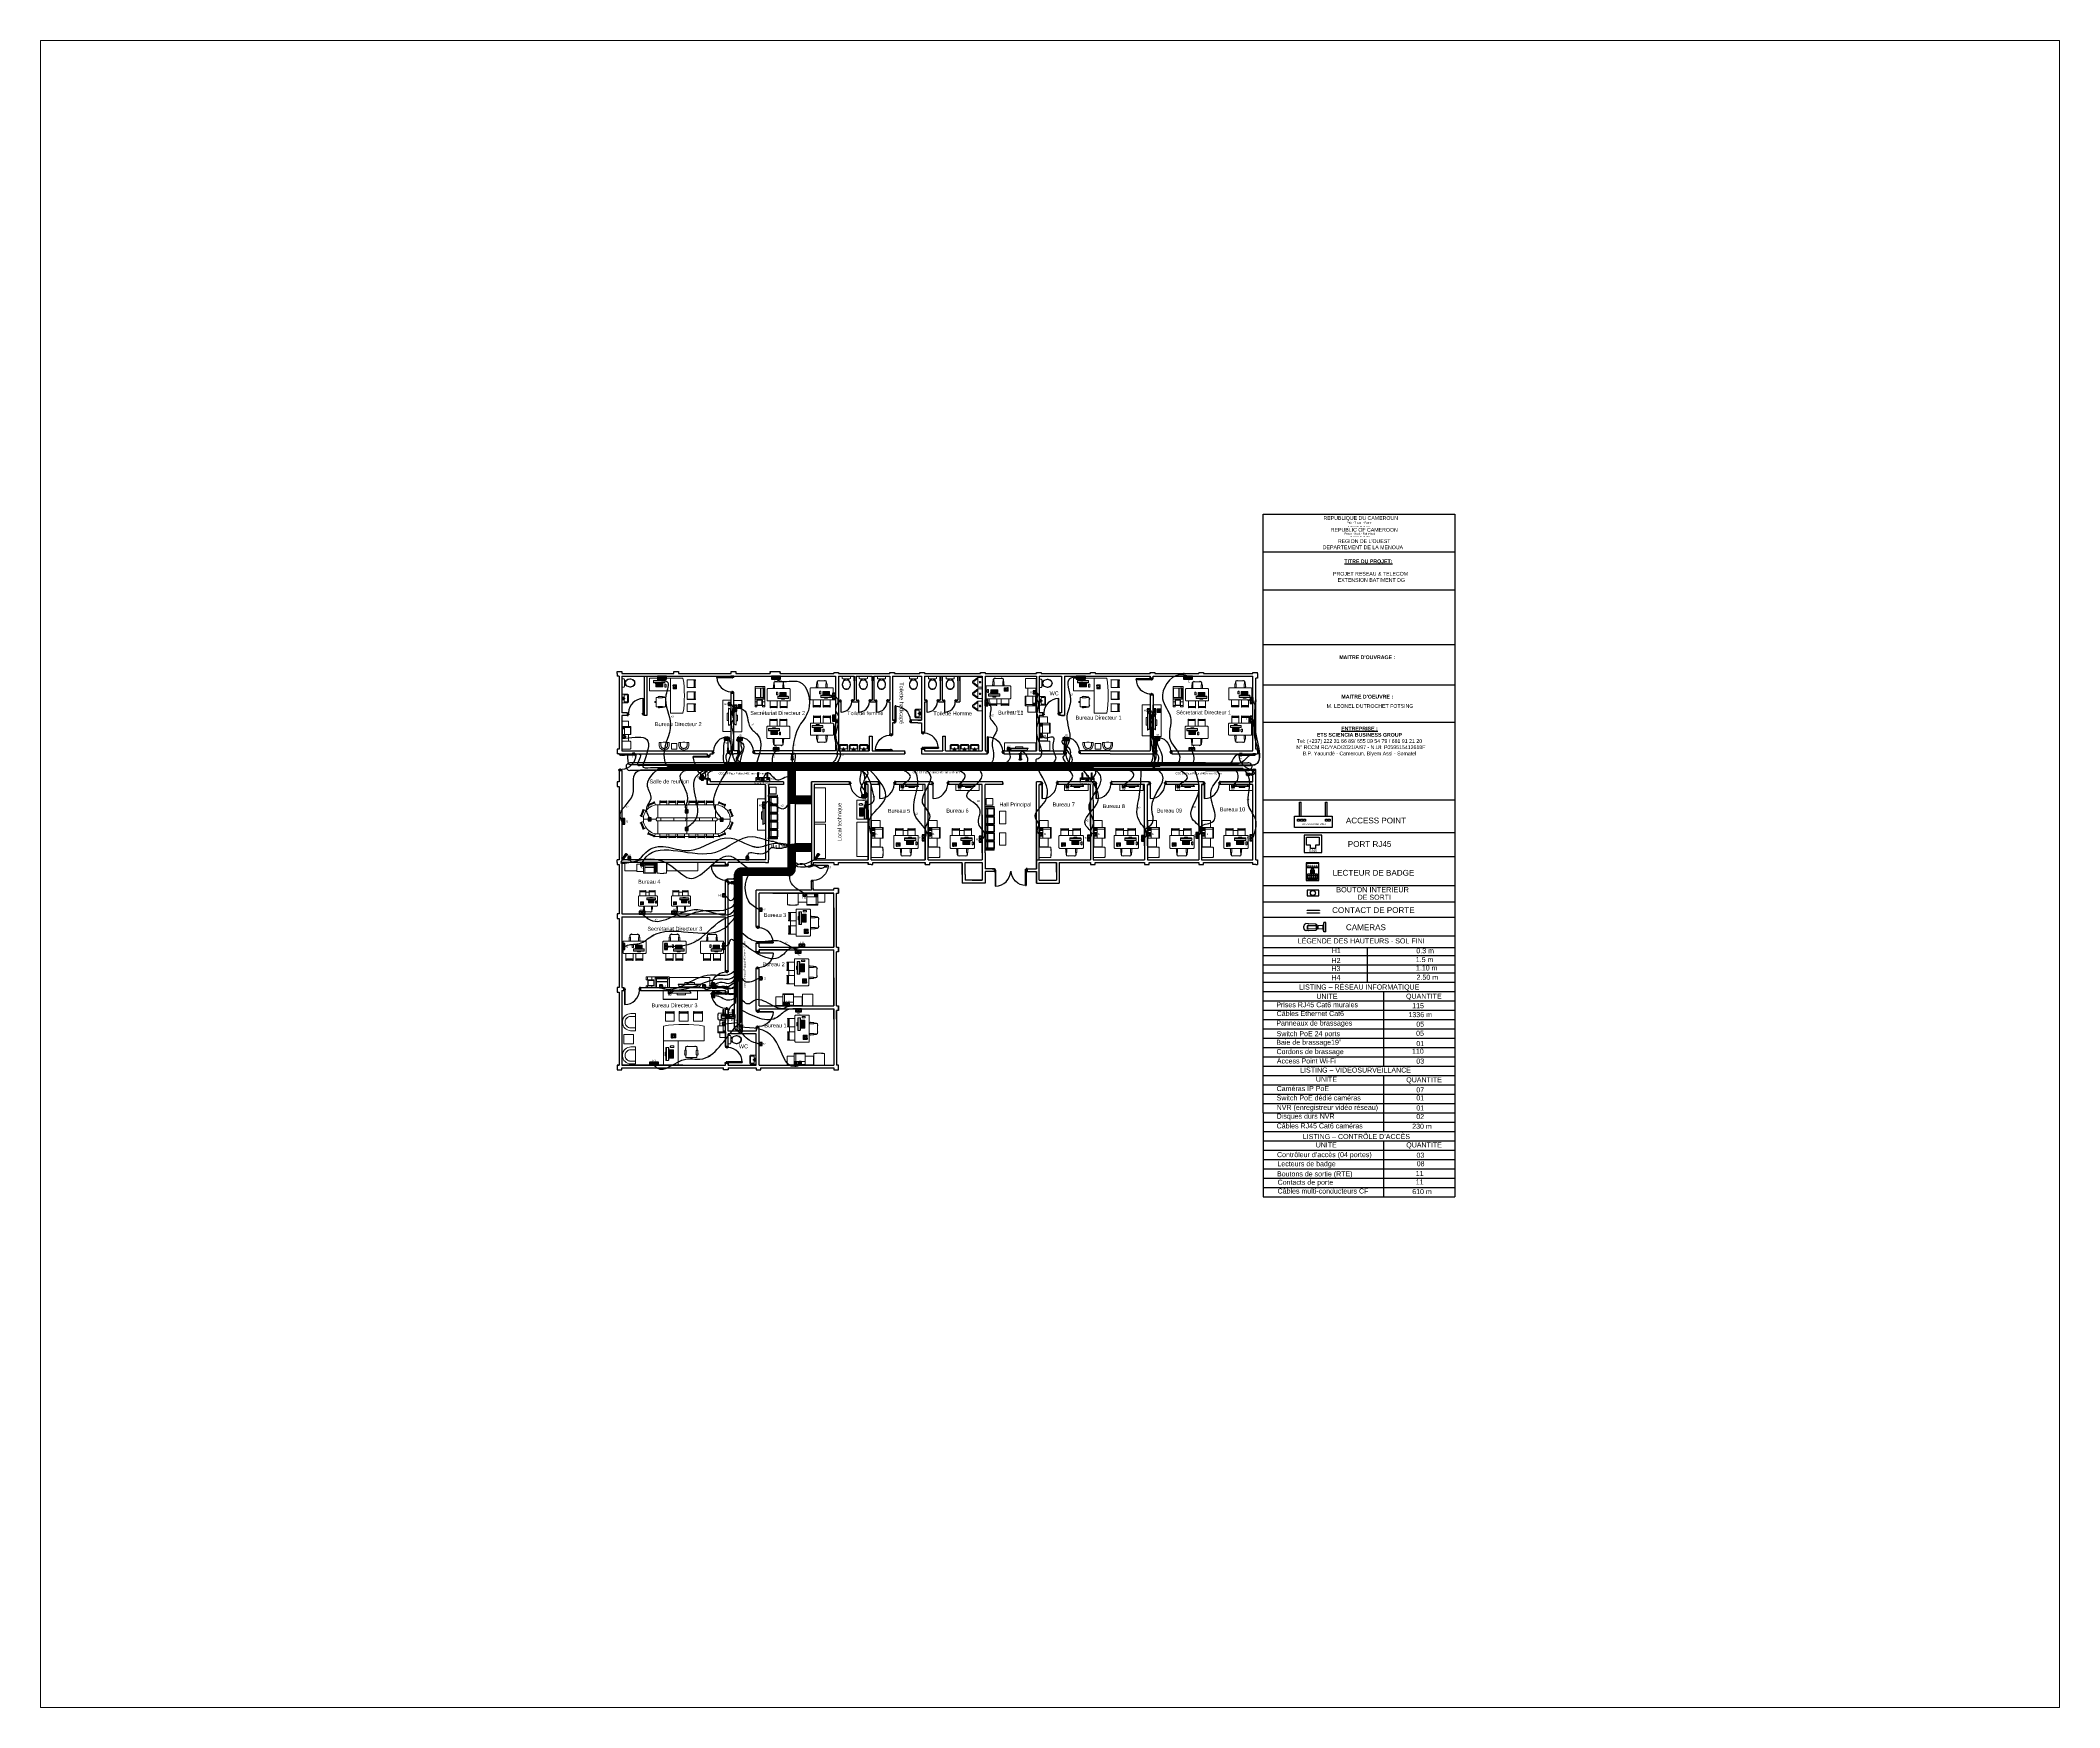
# Paper-space layout 'Présentation2' of a CAD drawing. Header units: metres. Extents: x -180 to 452, y -173 to 348.
# The model-space entities are those that its viewports show. They can reach past a viewport. Long polylines and large blocks are cut down to what shows.
import ezdxf

# ---------------------------------------------------------------- set-up
doc = ezdxf.new("R2010")
doc.units = ezdxf.units.M
for name, color, linetype in [('Cables des caméras IP', 3, 'Continuous'), ('Cables Lecteur de badge et autres', 7, 'Continuous'), ("Cables Point D'access", 7, 'Continuous'), ('Cables RJ45', 7, 'Continuous'), ('Caméras IP', 7, 'Continuous'), ('Cartouche de légende', 7, 'Continuous'), ('Lecteur de Badge & autres', 7, 'Continuous'), ('Mobilier', 7, 'Continuous'), ('Murs', 7, 'Continuous'), ('Noms Locaux', 7, 'Continuous'), ("Point D'access Wi-FI", 7, 'Continuous'), ('Portes', 7, 'Continuous'), ('Prise RJ45', 7, 'Continuous')]:
    doc.layers.add(name, color=color, linetype=linetype)
doc.layers.add('Chemin de cable', color=7, linetype='Continuous', lineweight=30)
doc.styles.get("Standard").update_dxf_attribs({"font": 'arial.ttf'})
pattern_1 = [(0, (-1574.934, -2085.959), (0, 14.34618), [10.433586, -3.912595]), (90, (-1574.934, -2085.959), (-14.34618, 9e-16), [10.433586, -3.912595])]
pattern_2 = [(0, (0, -2.5496), (0, 6.985), [5.08, -1.905]), (90, (0, -2.5496), (-6.985, 4e-16), [5.08, -1.905])]
pattern_3 = [(0, (0, 2.5774), (0, 6.985), [5.08, -1.905]), (90, (0, 2.5774), (-6.985, 4e-16), [5.08, -1.905])]
pattern_4 = [(0, (0, 5.217), (0, 6.985), [5.08, -1.905]), (90, (0, 5.217), (-6.985, 4e-16), [5.08, -1.905])]
pattern_5 = [(0, (0, 7.699), (0, 6.985), [5.08, -1.905]), (90, (0, 7.699), (-6.985, 4e-16), [5.08, -1.905])]
pattern_6 = [(0, (-1617.502, -2121.206), (0, 14.34618), [10.433586, -3.912595]), (90, (-1617.502, -2121.206), (-14.34618, 9e-16), [10.433586, -3.912595])]
pattern_7 = [(0, (-1572.218, -2097.767), (0, 14.34618), [10.433586, -3.912595]), (90, (-1572.218, -2097.767), (-14.34618, 9e-16), [10.433586, -3.912595])]

# ---------------------------------------------------------------- blocks, each defined once
blk = doc.blocks.new('Table longue')
at = {"layer": 'Mobilier', "lineweight": 9}
for points in [[(3.156, 7.71), (3.164, 7.706), (3.166, 7.706), (3.171, 7.705), (3.178, 7.701), (3.179, 7.701), (3.216, 7.686), (3.186, 7.698), (3.183, 7.698), (3.179, 7.696), (3.176, 7.695), (3.133, 7.588), (3.131, 7.583), (3.133, 7.58), (3.136, 7.578), (3.166, 7.565), (3.129, 7.58), (3.123, 7.583), (3.118, 7.585), (3.114, 7.586), (3.106, 7.59)], [(3.111, 7.595), (3.113, 7.595), (3.156, 7.701), (3.156, 7.703)], [(3.154, 7.703), (3.159, 7.701)], [(3.171, 7.705), (3.159, 7.71), (3.159, 7.708)], [(3.173, 7.695), (3.176, 7.695), (3.174, 7.695)], [(3.248, 7.803), (3.253, 7.795), (3.251, 7.795)], [(3.251, 7.8), (3.249, 7.8), (3.254, 7.788)], [(3.393, 7.795), (3.381, 7.823), (3.379, 7.826), (3.376, 7.828), (3.371, 7.826), (3.264, 7.783), (3.263, 7.78), (3.261, 7.776), (3.261, 7.773), (3.273, 7.743), (3.258, 7.78), (3.254, 7.786), (3.253, 7.791), (3.253, 7.793), (3.253, 7.795)], [(3.256, 7.801), (3.256, 7.803), (3.363, 7.846), (3.364, 7.848)], [(3.258, 7.8), (3.256, 7.805)], [(3.258, 7.783), (3.258, 7.78)], [(3.264, 7.785), (3.264, 7.783), (3.264, 7.786)], [(3.363, 7.85), (3.364, 7.845)], [(3.394, 7.795), (3.379, 7.83), (3.378, 7.831), (3.376, 7.838), (3.374, 7.843), (3.373, 7.845), (3.369, 7.853)], [(3.374, 7.838), (3.371, 7.85), (3.369, 7.85)], [(3.369, 7.83), (3.371, 7.826), (3.371, 7.83)], [(3.606, 7.868), (3.606, 7.858), (3.606, 7.856), (3.606, 7.851), (3.606, 7.845), (3.606, 7.843), (3.606, 7.796), (3.606, 7.835), (3.604, 7.84), (3.603, 7.841), (3.598, 7.843), (3.483, 7.843), (3.479, 7.841), (3.476, 7.84), (3.474, 7.835), (3.474, 7.796), (3.474, 7.843), (3.474, 7.85), (3.474, 7.856), (3.474, 7.858), (3.474, 7.868)], [(3.476, 7.865), (3.474, 7.865), (3.474, 7.853)], [(3.474, 7.858), (3.474, 7.86)], [(3.481, 7.865), (3.483, 7.865), (3.598, 7.865), (3.599, 7.865)], [(3.483, 7.861), (3.483, 7.868)], [(3.483, 7.846), (3.483, 7.845), (3.483, 7.843), (3.484, 7.846)], [(3.598, 7.868), (3.598, 7.861)], [(3.606, 7.853), (3.606, 7.865), (3.604, 7.865)], [(3.606, 7.843), (3.604, 7.846)], [(3.773, 7.868), (3.773, 7.858), (3.773, 7.856), (3.773, 7.851), (3.773, 7.845), (3.773, 7.843), (3.773, 7.796), (3.773, 7.835), (3.771, 7.84), (3.769, 7.841), (3.764, 7.843), (3.649, 7.843), (3.646, 7.841), (3.643, 7.84), (3.641, 7.835), (3.641, 7.796), (3.641, 7.843), (3.641, 7.85), (3.641, 7.856), (3.641, 7.858), (3.641, 7.868)], [(3.643, 7.865), (3.641, 7.865), (3.641, 7.853)], [(3.641, 7.858), (3.641, 7.86)], [(3.648, 7.865), (3.649, 7.865), (3.764, 7.865), (3.766, 7.865)], [(3.649, 7.861), (3.649, 7.868)], [(3.649, 7.846), (3.649, 7.845), (3.649, 7.843), (3.651, 7.846)], [(3.764, 7.868), (3.764, 7.861)], [(3.773, 7.853), (3.773, 7.865), (3.771, 7.865)], [(3.773, 7.843), (3.771, 7.846)], [(3.939, 7.868), (3.939, 7.858), (3.939, 7.856), (3.939, 7.851), (3.939, 7.845), (3.939, 7.843), (3.939, 7.796), (3.939, 7.835), (3.938, 7.84), (3.936, 7.841), (3.931, 7.843), (3.816, 7.843), (3.813, 7.841), (3.809, 7.84), (3.808, 7.835), (3.808, 7.796), (3.808, 7.843), (3.808, 7.85), (3.808, 7.856), (3.808, 7.858), (3.808, 7.868)], [(3.809, 7.865), (3.808, 7.865), (3.808, 7.853)], [(3.808, 7.858), (3.808, 7.86)], [(3.814, 7.865), (3.816, 7.865), (3.931, 7.865), (3.933, 7.865)], [(3.816, 7.861), (3.816, 7.868)], [(3.931, 7.868), (3.931, 7.861)], [(3.939, 7.853), (3.939, 7.865), (3.938, 7.865)], [(3.939, 7.843), (3.938, 7.846)], [(4.019, 7.868), (4.019, 7.858), (4.019, 7.856), (4.019, 7.85), (4.019, 7.843), (4.019, 7.796)], [(4.021, 7.858), (4.019, 7.858), (4.021, 7.86)], [(4.151, 7.868), (4.151, 7.858), (4.151, 7.856), (4.151, 7.851), (4.151, 7.845), (4.151, 7.843), (4.151, 7.796), (4.151, 7.835), (4.149, 7.84), (4.148, 7.841), (4.143, 7.843), (4.028, 7.843), (4.024, 7.841), (4.021, 7.84), (4.021, 7.835), (4.021, 7.796)], [(4.021, 7.865), (4.021, 7.853)], [(4.021, 7.865), (4.021, 7.865)], [(4.026, 7.865), (4.028, 7.865), (4.143, 7.865), (4.144, 7.865)], [(4.028, 7.861), (4.028, 7.868)], [(4.028, 7.846), (4.028, 7.845), (4.028, 7.843), (4.029, 7.846)], [(4.143, 7.868), (4.143, 7.861)], [(4.151, 7.853), (4.151, 7.865), (4.149, 7.865)], [(4.151, 7.843), (4.151, 7.846)], [(4.318, 7.868), (4.318, 7.858), (4.318, 7.856), (4.318, 7.851), (4.318, 7.845), (4.318, 7.843), (4.318, 7.796), (4.318, 7.835), (4.316, 7.84), (4.314, 7.841), (4.309, 7.843), (4.194, 7.843), (4.191, 7.841), (4.188, 7.84), (4.186, 7.835), (4.186, 7.796), (4.186, 7.843), (4.186, 7.85), (4.186, 7.856), (4.186, 7.858), (4.186, 7.868)], [(4.188, 7.865), (4.186, 7.865), (4.186, 7.853)], [(4.186, 7.858), (4.186, 7.86)], [(4.193, 7.865), (4.194, 7.865), (4.309, 7.865), (4.311, 7.865)], [(4.194, 7.861), (4.194, 7.868)], [(4.194, 7.846), (4.194, 7.845), (4.194, 7.843), (4.196, 7.846)], [(4.309, 7.868), (4.309, 7.861)], [(4.318, 7.853), (4.318, 7.865), (4.316, 7.865)], [(4.318, 7.843), (4.318, 7.846)], [(4.484, 7.868), (4.484, 7.858), (4.484, 7.856), (4.484, 7.851), (4.484, 7.845), (4.484, 7.843), (4.484, 7.796), (4.484, 7.835), (4.483, 7.84), (4.481, 7.841), (4.476, 7.843), (4.361, 7.843), (4.358, 7.841), (4.354, 7.84), (4.353, 7.835), (4.353, 7.796), (4.353, 7.843), (4.353, 7.85), (4.353, 7.856), (4.353, 7.858), (4.353, 7.868)], [(4.354, 7.865), (4.353, 7.865), (4.353, 7.853)], [(4.353, 7.858), (4.353, 7.86)], [(4.359, 7.865), (4.361, 7.865), (4.476, 7.865), (4.478, 7.865)], [(4.361, 7.861), (4.361, 7.868)], [(4.361, 7.846), (4.361, 7.845), (4.361, 7.843), (4.363, 7.846)], [(4.476, 7.868), (4.476, 7.861)], [(4.484, 7.853), (4.484, 7.865), (4.483, 7.865)], [(4.484, 7.843), (4.483, 7.846)], [(4.711, 7.803), (4.708, 7.795), (4.706, 7.791), (4.704, 7.788), (4.703, 7.781), (4.701, 7.78), (4.686, 7.743), (4.698, 7.773), (4.699, 7.776), (4.698, 7.78), (4.694, 7.783), (4.588, 7.826), (4.584, 7.828), (4.579, 7.826), (4.578, 7.823), (4.566, 7.795), (4.581, 7.83), (4.583, 7.836), (4.586, 7.841), (4.586, 7.845), (4.589, 7.853)], [(4.589, 7.85), (4.584, 7.838)], [(4.589, 7.85), (4.589, 7.85)], [(4.594, 7.845), (4.598, 7.85)], [(4.594, 7.848), (4.596, 7.846), (4.703, 7.803), (4.704, 7.801)], [(4.694, 7.785), (4.694, 7.783), (4.696, 7.785)], [(4.704, 7.805), (4.701, 7.8)], [(4.701, 7.78), (4.703, 7.783)], [(4.704, 7.788), (4.709, 7.8)], [(4.708, 7.795), (4.708, 7.795)], [(4.709, 7.8), (4.709, 7.8)], [(4.853, 7.59), (4.844, 7.586), (4.843, 7.585), (4.838, 7.583), (4.831, 7.58), (4.794, 7.565), (4.823, 7.578), (4.826, 7.58), (4.828, 7.583), (4.828, 7.588), (4.783, 7.695), (4.781, 7.696), (4.778, 7.698), (4.773, 7.698), (4.744, 7.686), (4.779, 7.701), (4.788, 7.703), (4.793, 7.706), (4.794, 7.706), (4.803, 7.71)], [(4.801, 7.708), (4.799, 7.71), (4.789, 7.705)], [(4.801, 7.701), (4.806, 7.703)], [(4.803, 7.703), (4.803, 7.701), (4.848, 7.595)], [(3.106, 7.46), (3.114, 7.463), (3.116, 7.463), (3.121, 7.466), (3.128, 7.468), (3.129, 7.468), (3.166, 7.483), (3.136, 7.471), (3.133, 7.47), (3.131, 7.465), (3.133, 7.461), (3.176, 7.355), (3.179, 7.351), (3.183, 7.35), (3.186, 7.351), (3.216, 7.363), (3.179, 7.348), (3.173, 7.345), (3.168, 7.343), (3.164, 7.341), (3.156, 7.338)], [(3.114, 7.595), (3.109, 7.596)], [(3.109, 7.59), (3.109, 7.588), (3.121, 7.583)], [(3.121, 7.465), (3.109, 7.461), (3.109, 7.46)], [(3.109, 7.453), (3.114, 7.455)], [(3.156, 7.345), (3.156, 7.346), (3.113, 7.453), (3.111, 7.455)], [(3.126, 7.581), (3.129, 7.58)], [(3.129, 7.468), (3.126, 7.466)], [(3.133, 7.588), (3.129, 7.59)], [(3.129, 7.588), (3.131, 7.588), (3.133, 7.586)], [(3.131, 7.46), (3.133, 7.461), (3.129, 7.461)], [(3.159, 7.348), (3.154, 7.345)], [(3.159, 7.341), (3.159, 7.34), (3.171, 7.345)], [(3.174, 7.353), (3.176, 7.355), (3.173, 7.355)], [(3.248, 7.246), (3.253, 7.255), (3.253, 7.256), (3.254, 7.261), (3.258, 7.268), (3.258, 7.27), (3.273, 7.305), (3.261, 7.276), (3.261, 7.271), (3.263, 7.268), (3.264, 7.266), (3.371, 7.221), (3.376, 7.221), (3.379, 7.223), (3.381, 7.226), (3.394, 7.255), (3.379, 7.22), (3.376, 7.211), (3.374, 7.206), (3.373, 7.205), (3.369, 7.196)], [(3.254, 7.26), (3.249, 7.25), (3.251, 7.25)], [(3.256, 7.243), (3.258, 7.248)], [(3.364, 7.201), (3.363, 7.201), (3.256, 7.246)], [(3.258, 7.27), (3.258, 7.266)], [(3.474, 7.181), (3.474, 7.19), (3.474, 7.193), (3.474, 7.198), (3.474, 7.205), (3.474, 7.206), (3.474, 7.251), (3.474, 7.213), (3.476, 7.21), (3.479, 7.206), (3.483, 7.206), (3.598, 7.206), (3.603, 7.206), (3.604, 7.21), (3.606, 7.213), (3.606, 7.251), (3.606, 7.206), (3.606, 7.198), (3.606, 7.193), (3.606, 7.19), (3.606, 7.181)], [(3.641, 7.181), (3.641, 7.19), (3.641, 7.193), (3.641, 7.198), (3.641, 7.205), (3.641, 7.206), (3.641, 7.251), (3.641, 7.213), (3.643, 7.21), (3.646, 7.206), (3.649, 7.206), (3.764, 7.206), (3.769, 7.206), (3.771, 7.21), (3.773, 7.213), (3.773, 7.251), (3.773, 7.206), (3.773, 7.198), (3.773, 7.193), (3.773, 7.19), (3.773, 7.181)], [(3.808, 7.181), (3.808, 7.19), (3.808, 7.193), (3.808, 7.198), (3.808, 7.205), (3.808, 7.206), (3.808, 7.251), (3.808, 7.213), (3.809, 7.21), (3.813, 7.206), (3.816, 7.206), (3.931, 7.206), (3.936, 7.206), (3.938, 7.21), (3.939, 7.213), (3.939, 7.251), (3.939, 7.206), (3.939, 7.198), (3.939, 7.193), (3.939, 7.19), (3.939, 7.181)], [(4.019, 7.251), (4.019, 7.206), (4.019, 7.205), (4.019, 7.198), (4.019, 7.193), (4.019, 7.19), (4.019, 7.181)], [(4.021, 7.251), (4.021, 7.213), (4.021, 7.21), (4.024, 7.206), (4.028, 7.206), (4.143, 7.206), (4.148, 7.206), (4.149, 7.21), (4.151, 7.213), (4.151, 7.251), (4.151, 7.206), (4.151, 7.198), (4.151, 7.193), (4.151, 7.19), (4.151, 7.181)], [(4.186, 7.181), (4.186, 7.19), (4.186, 7.193), (4.186, 7.198), (4.186, 7.205), (4.186, 7.206), (4.186, 7.251), (4.186, 7.213), (4.188, 7.21), (4.191, 7.206), (4.194, 7.206), (4.309, 7.206), (4.314, 7.206), (4.316, 7.21), (4.318, 7.213), (4.318, 7.251), (4.318, 7.206), (4.318, 7.198), (4.318, 7.193), (4.318, 7.19), (4.318, 7.181)], [(4.353, 7.181), (4.353, 7.19), (4.353, 7.193), (4.353, 7.198), (4.353, 7.205), (4.353, 7.206), (4.353, 7.251), (4.353, 7.213), (4.354, 7.21), (4.358, 7.206), (4.361, 7.206), (4.476, 7.206), (4.481, 7.206), (4.483, 7.21), (4.484, 7.213), (4.484, 7.251), (4.484, 7.206), (4.484, 7.198), (4.484, 7.193), (4.484, 7.19), (4.484, 7.181)], [(4.589, 7.196), (4.586, 7.205), (4.586, 7.206), (4.584, 7.211), (4.581, 7.218), (4.581, 7.22), (4.566, 7.255), (4.578, 7.226), (4.579, 7.223), (4.584, 7.221), (4.588, 7.221), (4.694, 7.266), (4.698, 7.268), (4.699, 7.271), (4.698, 7.276), (4.686, 7.305), (4.701, 7.27), (4.704, 7.263), (4.706, 7.256), (4.708, 7.255), (4.711, 7.246)], [(4.704, 7.246), (4.703, 7.246), (4.596, 7.201), (4.594, 7.201)], [(4.696, 7.263), (4.694, 7.265), (4.694, 7.266), (4.694, 7.263)], [(4.703, 7.266), (4.701, 7.27)], [(4.701, 7.248), (4.704, 7.243)], [(4.709, 7.25), (4.704, 7.26)], [(4.709, 7.25), (4.709, 7.25)], [(4.803, 7.338), (4.794, 7.341), (4.793, 7.343), (4.788, 7.345), (4.781, 7.348), (4.779, 7.348), (4.744, 7.363), (4.773, 7.351), (4.778, 7.35), (4.781, 7.351), (4.783, 7.355), (4.828, 7.461), (4.828, 7.465), (4.826, 7.47), (4.823, 7.471), (4.794, 7.483), (4.831, 7.468), (4.838, 7.466), (4.843, 7.463), (4.844, 7.463), (4.853, 7.46)], [(4.786, 7.355), (4.783, 7.355), (4.786, 7.353)], [(4.789, 7.345), (4.799, 7.34), (4.801, 7.341)], [(4.806, 7.345), (4.801, 7.348)], [(4.848, 7.455), (4.848, 7.453), (4.803, 7.346), (4.803, 7.345)], [(4.828, 7.586), (4.829, 7.588), (4.828, 7.588)], [(4.829, 7.461), (4.828, 7.461), (4.829, 7.46)], [(4.831, 7.58), (4.833, 7.581)], [(4.833, 7.466), (4.831, 7.468)], [(4.839, 7.583), (4.849, 7.588), (4.849, 7.59)], [(4.849, 7.46), (4.849, 7.461), (4.839, 7.465)], [(4.849, 7.596), (4.844, 7.595)], [(4.844, 7.455), (4.849, 7.453)], [(3.364, 7.205), (3.363, 7.2)], [(3.371, 7.22), (3.371, 7.221), (3.369, 7.22)], [(3.369, 7.2), (3.371, 7.2), (3.374, 7.21)], [(3.474, 7.196), (3.474, 7.185), (3.476, 7.185)], [(3.474, 7.19), (3.474, 7.191)], [(3.599, 7.185), (3.598, 7.185), (3.483, 7.185), (3.481, 7.185)], [(3.483, 7.181), (3.483, 7.186)], [(3.598, 7.186), (3.598, 7.181)], [(3.604, 7.185), (3.606, 7.185), (3.606, 7.196)], [(3.606, 7.203), (3.606, 7.206)], [(3.641, 7.196), (3.641, 7.185), (3.643, 7.185)], [(3.641, 7.19), (3.641, 7.191)], [(3.766, 7.185), (3.764, 7.185), (3.649, 7.185), (3.648, 7.185)], [(3.649, 7.181), (3.649, 7.186)], [(3.764, 7.186), (3.764, 7.181)], [(3.771, 7.185), (3.773, 7.185), (3.773, 7.196)], [(3.773, 7.203), (3.773, 7.206)], [(3.808, 7.196), (3.808, 7.185), (3.809, 7.185)], [(3.808, 7.19), (3.808, 7.191)], [(3.933, 7.185), (3.931, 7.185), (3.816, 7.185), (3.814, 7.185)], [(3.816, 7.181), (3.816, 7.186)], [(3.931, 7.186), (3.931, 7.181)], [(3.938, 7.185), (3.939, 7.185), (3.939, 7.196)], [(3.939, 7.203), (3.939, 7.206)], [(4.021, 7.19), (4.019, 7.19), (4.021, 7.191)], [(4.021, 7.196), (4.021, 7.185)], [(4.021, 7.185), (4.021, 7.185)], [(4.144, 7.185), (4.143, 7.185), (4.028, 7.185), (4.026, 7.185)], [(4.029, 7.203), (4.028, 7.206), (4.028, 7.203)], [(4.028, 7.181), (4.028, 7.186)], [(4.143, 7.186), (4.143, 7.181)], [(4.149, 7.185), (4.151, 7.185), (4.151, 7.196)], [(4.151, 7.203), (4.151, 7.206)], [(4.186, 7.196), (4.186, 7.185), (4.188, 7.185)], [(4.186, 7.19), (4.186, 7.191)], [(4.311, 7.185), (4.309, 7.185), (4.194, 7.185), (4.193, 7.185)], [(4.194, 7.181), (4.194, 7.186)], [(4.309, 7.186), (4.309, 7.181)], [(4.316, 7.185), (4.318, 7.185), (4.318, 7.196)], [(4.318, 7.203), (4.318, 7.206)], [(4.353, 7.196), (4.353, 7.185), (4.354, 7.185)], [(4.353, 7.19), (4.353, 7.191)], [(4.478, 7.185), (4.476, 7.185), (4.361, 7.185), (4.359, 7.185)], [(4.361, 7.181), (4.361, 7.186)], [(4.476, 7.186), (4.476, 7.181)], [(4.483, 7.185), (4.484, 7.185), (4.484, 7.196)], [(4.484, 7.203), (4.484, 7.206)], [(4.584, 7.21), (4.589, 7.2)], [(4.589, 7.2), (4.589, 7.2)], [(4.598, 7.2), (4.594, 7.205)]]:
    blk.add_lwpolyline(points, dxfattribs=at)
for points in [[(3.166, 7.698), (3.123, 7.591), (3.121, 7.588), (3.121, 7.585), (3.121, 7.583), (3.126, 7.581), (3.126, 7.583), (3.128, 7.585), (3.129, 7.588), (3.174, 7.695), (3.174, 7.698), (3.176, 7.701), (3.176, 7.703), (3.171, 7.705), (3.169, 7.703), (3.168, 7.701)], [(3.151, 7.708), (3.151, 7.706), (3.151, 7.705), (3.153, 7.703), (3.154, 7.703), (3.156, 7.703), (3.158, 7.705), (3.159, 7.705), (3.159, 7.706), (3.158, 7.708), (3.158, 7.71), (3.156, 7.71), (3.156, 7.711), (3.154, 7.711), (3.153, 7.71)], [(3.434, 7.796), (3.404, 7.795), (3.374, 7.79), (3.344, 7.781), (3.316, 7.77), (3.289, 7.755), (3.264, 7.738), (3.241, 7.716), (3.221, 7.695), (3.204, 7.67), (3.189, 7.643), (3.178, 7.615), (3.169, 7.585), (3.164, 7.555), (3.163, 7.525), (3.404, 7.525), (3.406, 7.533), (3.408, 7.54), (3.413, 7.546), (3.419, 7.551), (3.426, 7.553), (3.434, 7.555)], [(3.251, 7.808), (3.249, 7.806), (3.248, 7.805), (3.248, 7.803), (3.249, 7.801), (3.249, 7.8), (3.251, 7.8), (3.253, 7.8), (3.254, 7.801), (3.256, 7.803), (3.256, 7.805), (3.254, 7.806), (3.253, 7.808)], [(3.368, 7.836), (3.261, 7.791), (3.258, 7.791), (3.254, 7.79), (3.254, 7.788), (3.256, 7.783), (3.258, 7.783), (3.261, 7.785), (3.264, 7.785), (3.371, 7.83), (3.374, 7.831), (3.376, 7.833), (3.378, 7.833), (3.374, 7.838), (3.371, 7.838)], [(3.364, 7.855), (3.363, 7.853), (3.363, 7.851), (3.363, 7.85), (3.363, 7.848), (3.364, 7.848), (3.366, 7.846), (3.368, 7.848), (3.369, 7.848), (3.369, 7.85), (3.369, 7.851), (3.369, 7.853), (3.368, 7.855), (3.366, 7.855)], [(3.979, 7.796), (3.434, 7.796), (3.434, 7.555), (3.979, 7.555)], [(3.479, 7.871), (3.478, 7.871), (3.476, 7.87), (3.474, 7.868), (3.474, 7.866), (3.476, 7.865), (3.478, 7.865), (3.479, 7.863), (3.481, 7.865), (3.483, 7.865), (3.483, 7.866), (3.483, 7.868), (3.483, 7.87), (3.481, 7.871)], [(3.483, 7.853), (3.479, 7.853), (3.476, 7.853), (3.474, 7.853), (3.474, 7.846), (3.476, 7.846), (3.479, 7.846), (3.483, 7.846), (3.598, 7.846), (3.603, 7.846), (3.604, 7.846), (3.606, 7.846), (3.606, 7.853), (3.604, 7.853), (3.603, 7.853), (3.598, 7.853)], [(3.603, 7.871), (3.601, 7.871), (3.599, 7.87), (3.598, 7.868), (3.598, 7.866), (3.599, 7.865), (3.601, 7.865), (3.603, 7.863), (3.604, 7.865), (3.606, 7.865), (3.606, 7.866), (3.606, 7.868), (3.606, 7.87), (3.604, 7.871)], [(3.598, 7.843), (3.598, 7.846)], [(3.606, 7.858), (3.606, 7.86)], [(3.646, 7.871), (3.644, 7.871), (3.643, 7.87), (3.641, 7.868), (3.641, 7.866), (3.643, 7.865), (3.644, 7.865), (3.646, 7.863), (3.648, 7.865), (3.649, 7.866), (3.649, 7.868), (3.648, 7.87), (3.648, 7.871)], [(3.649, 7.853), (3.646, 7.853), (3.643, 7.853), (3.641, 7.853), (3.641, 7.846), (3.643, 7.846), (3.646, 7.846), (3.649, 7.846), (3.764, 7.846), (3.769, 7.846), (3.771, 7.846), (3.773, 7.846), (3.773, 7.853), (3.771, 7.853), (3.769, 7.853), (3.764, 7.853)], [(3.769, 7.871), (3.768, 7.871), (3.766, 7.87), (3.764, 7.868), (3.764, 7.866), (3.766, 7.865), (3.768, 7.865), (3.769, 7.863), (3.771, 7.865), (3.773, 7.866), (3.773, 7.868), (3.771, 7.87), (3.771, 7.871)], [(3.764, 7.843), (3.764, 7.846)], [(3.773, 7.858), (3.773, 7.86)], [(3.813, 7.871), (3.811, 7.871), (3.809, 7.87), (3.808, 7.868), (3.808, 7.866), (3.809, 7.865), (3.811, 7.865), (3.813, 7.863), (3.814, 7.865), (3.816, 7.866), (3.816, 7.868), (3.814, 7.87), (3.814, 7.871)], [(3.816, 7.853), (3.813, 7.853), (3.809, 7.853), (3.808, 7.853), (3.808, 7.846), (3.809, 7.846), (3.813, 7.846), (3.816, 7.846), (3.931, 7.846), (3.936, 7.846), (3.938, 7.846), (3.939, 7.846), (3.939, 7.853), (3.938, 7.853), (3.936, 7.853), (3.931, 7.853)], [(3.816, 7.846), (3.816, 7.845), (3.816, 7.843)], [(3.936, 7.871), (3.934, 7.871), (3.933, 7.87), (3.931, 7.868), (3.931, 7.866), (3.933, 7.865), (3.934, 7.865), (3.936, 7.863), (3.938, 7.865), (3.939, 7.866), (3.939, 7.868), (3.938, 7.87), (3.938, 7.871)], [(3.931, 7.843), (3.931, 7.846)], [(3.939, 7.858), (3.939, 7.86)], [(4.524, 7.796), (3.979, 7.796), (3.979, 7.555), (4.524, 7.555)], [(4.024, 7.871), (4.023, 7.871), (4.021, 7.87), (4.021, 7.868), (4.021, 7.866), (4.021, 7.865), (4.023, 7.865), (4.024, 7.863), (4.026, 7.865), (4.028, 7.865), (4.028, 7.866), (4.028, 7.868), (4.028, 7.87), (4.026, 7.871)], [(4.028, 7.853), (4.024, 7.853), (4.021, 7.853), (4.021, 7.846), (4.024, 7.846), (4.028, 7.846), (4.143, 7.846), (4.148, 7.846), (4.149, 7.846), (4.151, 7.846), (4.151, 7.853), (4.149, 7.853), (4.148, 7.853), (4.143, 7.853)], [(4.148, 7.871), (4.146, 7.871), (4.144, 7.87), (4.144, 7.868), (4.143, 7.868), (4.144, 7.866), (4.144, 7.865), (4.146, 7.865), (4.148, 7.863), (4.149, 7.865), (4.151, 7.865), (4.151, 7.866), (4.151, 7.868), (4.151, 7.87), (4.149, 7.871)], [(4.143, 7.843), (4.143, 7.846)], [(4.151, 7.858), (4.151, 7.86)], [(4.191, 7.871), (4.189, 7.871), (4.188, 7.87), (4.186, 7.868), (4.186, 7.866), (4.188, 7.865), (4.189, 7.865), (4.191, 7.863), (4.193, 7.865), (4.194, 7.865), (4.194, 7.866), (4.194, 7.868), (4.194, 7.87), (4.193, 7.871)], [(4.194, 7.853), (4.191, 7.853), (4.188, 7.853), (4.186, 7.853), (4.186, 7.846), (4.188, 7.846), (4.191, 7.846), (4.194, 7.846), (4.309, 7.846), (4.314, 7.846), (4.316, 7.846), (4.318, 7.846), (4.318, 7.853), (4.316, 7.853), (4.314, 7.853), (4.309, 7.853)], [(4.314, 7.871), (4.313, 7.871), (4.311, 7.87), (4.309, 7.868), (4.309, 7.866), (4.311, 7.865), (4.313, 7.865), (4.314, 7.863), (4.316, 7.865), (4.318, 7.865), (4.318, 7.866), (4.318, 7.868), (4.318, 7.87), (4.316, 7.871)], [(4.309, 7.843), (4.309, 7.846)], [(4.318, 7.858), (4.318, 7.86)], [(4.358, 7.871), (4.356, 7.871), (4.354, 7.87), (4.353, 7.868), (4.353, 7.866), (4.354, 7.865), (4.356, 7.865), (4.358, 7.863), (4.359, 7.865), (4.361, 7.866), (4.361, 7.868), (4.359, 7.87), (4.359, 7.871)], [(4.361, 7.853), (4.358, 7.853), (4.354, 7.853), (4.353, 7.853), (4.353, 7.846), (4.354, 7.846), (4.358, 7.846), (4.361, 7.846), (4.476, 7.846), (4.481, 7.846), (4.483, 7.846), (4.484, 7.846), (4.484, 7.853), (4.483, 7.853), (4.481, 7.853), (4.476, 7.853)], [(4.481, 7.871), (4.479, 7.871), (4.478, 7.87), (4.476, 7.868), (4.476, 7.866), (4.478, 7.865), (4.479, 7.865), (4.481, 7.863), (4.483, 7.865), (4.484, 7.866), (4.484, 7.868), (4.483, 7.87), (4.483, 7.871)], [(4.476, 7.843), (4.476, 7.846)], [(4.484, 7.858), (4.484, 7.86)], [(4.524, 7.796), (4.524, 7.555), (4.533, 7.553), (4.539, 7.551), (4.546, 7.546), (4.551, 7.54), (4.554, 7.533), (4.554, 7.525), (4.798, 7.525), (4.796, 7.555), (4.791, 7.585), (4.783, 7.615), (4.771, 7.643), (4.756, 7.67), (4.738, 7.695), (4.718, 7.716), (4.694, 7.738), (4.669, 7.755), (4.643, 7.77), (4.614, 7.781), (4.586, 7.79), (4.556, 7.795)], [(4.591, 7.836), (4.588, 7.838), (4.586, 7.838), (4.584, 7.838), (4.581, 7.833), (4.583, 7.833), (4.584, 7.831), (4.589, 7.83), (4.696, 7.785), (4.699, 7.785), (4.701, 7.783), (4.703, 7.783), (4.704, 7.788), (4.704, 7.79), (4.701, 7.791), (4.698, 7.791)], [(4.589, 7.83), (4.588, 7.828), (4.588, 7.826)], [(4.594, 7.855), (4.593, 7.855), (4.591, 7.855), (4.591, 7.853), (4.589, 7.853), (4.589, 7.851), (4.589, 7.85), (4.591, 7.848), (4.593, 7.848), (4.594, 7.846), (4.596, 7.848), (4.598, 7.85), (4.598, 7.851), (4.596, 7.853)], [(4.709, 7.808), (4.708, 7.808), (4.706, 7.806), (4.704, 7.806), (4.704, 7.805), (4.704, 7.803), (4.704, 7.801), (4.706, 7.8), (4.708, 7.8), (4.709, 7.8), (4.711, 7.801), (4.711, 7.803), (4.711, 7.805), (4.709, 7.806)], [(4.793, 7.698), (4.791, 7.701), (4.789, 7.703), (4.789, 7.705), (4.783, 7.703), (4.783, 7.701), (4.784, 7.698), (4.786, 7.695), (4.829, 7.588), (4.831, 7.585), (4.833, 7.583), (4.833, 7.581), (4.839, 7.583), (4.839, 7.585), (4.838, 7.588), (4.836, 7.591)], [(4.786, 7.695), (4.784, 7.695), (4.783, 7.695)], [(4.808, 7.708), (4.806, 7.71), (4.806, 7.711), (4.804, 7.711), (4.803, 7.71), (4.801, 7.708), (4.801, 7.706), (4.801, 7.705), (4.803, 7.703), (4.804, 7.703), (4.806, 7.703), (4.808, 7.705), (4.808, 7.706)], [(3.104, 7.595), (3.104, 7.593), (3.104, 7.591), (3.106, 7.59), (3.108, 7.59), (3.109, 7.59), (3.111, 7.59), (3.111, 7.591), (3.111, 7.593), (3.111, 7.595), (3.109, 7.596), (3.108, 7.596), (3.106, 7.596)], [(3.104, 7.455), (3.106, 7.453), (3.106, 7.451), (3.108, 7.451), (3.109, 7.453), (3.111, 7.455), (3.111, 7.456), (3.111, 7.458), (3.109, 7.46), (3.108, 7.46), (3.106, 7.46), (3.104, 7.458), (3.104, 7.456)], [(3.166, 7.351), (3.168, 7.348), (3.169, 7.345), (3.171, 7.345), (3.176, 7.346), (3.176, 7.348), (3.174, 7.35), (3.174, 7.355), (3.129, 7.46), (3.128, 7.465), (3.126, 7.466), (3.126, 7.468), (3.121, 7.465), (3.121, 7.461), (3.123, 7.458)], [(3.151, 7.34), (3.153, 7.34), (3.154, 7.338), (3.156, 7.338), (3.158, 7.338), (3.158, 7.34), (3.159, 7.341), (3.159, 7.343), (3.158, 7.345), (3.156, 7.346), (3.154, 7.346), (3.154, 7.345), (3.153, 7.345), (3.151, 7.343), (3.151, 7.341)], [(3.434, 7.251), (3.434, 7.495), (3.426, 7.495), (3.419, 7.498), (3.413, 7.503), (3.408, 7.51), (3.406, 7.516), (3.404, 7.525), (3.163, 7.525), (3.164, 7.495), (3.169, 7.463), (3.178, 7.435), (3.189, 7.406), (3.204, 7.38), (3.221, 7.355), (3.241, 7.331), (3.264, 7.311), (3.289, 7.293), (3.316, 7.278), (3.344, 7.266), (3.374, 7.258), (3.404, 7.253)], [(3.251, 7.241), (3.253, 7.241), (3.254, 7.241), (3.254, 7.243), (3.256, 7.243), (3.256, 7.245), (3.256, 7.246), (3.254, 7.248), (3.253, 7.248), (3.251, 7.248), (3.249, 7.248), (3.248, 7.246), (3.248, 7.245), (3.249, 7.243)], [(3.368, 7.213), (3.371, 7.211), (3.374, 7.21), (3.378, 7.216), (3.376, 7.216), (3.374, 7.218), (3.371, 7.22), (3.264, 7.263), (3.261, 7.265), (3.258, 7.266), (3.256, 7.266), (3.254, 7.26), (3.258, 7.258), (3.261, 7.256)], [(3.264, 7.266), (3.264, 7.263)], [(3.979, 7.251), (3.979, 7.495), (3.434, 7.495), (3.434, 7.251)], [(4.524, 7.251), (4.524, 7.495), (3.979, 7.495), (3.979, 7.251)], [(4.524, 7.251), (4.556, 7.253), (4.586, 7.258), (4.614, 7.266), (4.643, 7.278), (4.669, 7.293), (4.694, 7.311), (4.718, 7.331), (4.738, 7.355), (4.756, 7.38), (4.771, 7.406), (4.783, 7.435), (4.791, 7.463), (4.796, 7.495), (4.798, 7.525), (4.554, 7.525), (4.554, 7.516), (4.551, 7.51), (4.546, 7.503), (4.539, 7.498), (4.533, 7.495), (4.524, 7.495)], [(4.591, 7.213), (4.698, 7.256), (4.701, 7.258), (4.704, 7.26), (4.703, 7.266), (4.701, 7.266), (4.699, 7.265), (4.696, 7.263), (4.589, 7.22), (4.584, 7.218), (4.583, 7.216), (4.581, 7.216), (4.584, 7.21), (4.586, 7.21), (4.588, 7.211)], [(4.709, 7.241), (4.709, 7.243), (4.711, 7.245), (4.711, 7.246), (4.711, 7.248), (4.709, 7.248), (4.708, 7.248), (4.706, 7.248), (4.704, 7.248), (4.704, 7.246), (4.704, 7.245), (4.704, 7.243), (4.706, 7.241), (4.708, 7.241)], [(4.793, 7.351), (4.836, 7.458), (4.838, 7.461), (4.839, 7.465), (4.833, 7.468), (4.833, 7.466), (4.831, 7.465), (4.829, 7.46), (4.786, 7.355), (4.784, 7.35), (4.783, 7.348), (4.783, 7.346), (4.789, 7.345), (4.791, 7.348)], [(4.808, 7.34), (4.808, 7.341), (4.808, 7.343), (4.806, 7.345), (4.804, 7.346), (4.803, 7.346), (4.801, 7.345), (4.801, 7.343), (4.801, 7.341), (4.801, 7.34), (4.803, 7.338), (4.804, 7.338), (4.806, 7.338), (4.806, 7.34)], [(4.854, 7.595), (4.854, 7.596), (4.853, 7.596), (4.851, 7.596), (4.849, 7.596), (4.848, 7.595), (4.848, 7.593), (4.848, 7.591), (4.849, 7.59), (4.851, 7.59), (4.853, 7.59), (4.854, 7.59), (4.854, 7.591), (4.856, 7.593)], [(4.854, 7.455), (4.856, 7.456), (4.854, 7.458), (4.854, 7.46), (4.853, 7.46), (4.851, 7.46), (4.849, 7.458), (4.848, 7.458), (4.848, 7.456), (4.848, 7.455), (4.849, 7.453), (4.851, 7.451), (4.853, 7.451), (4.854, 7.453)], [(3.364, 7.195), (3.366, 7.195), (3.368, 7.195), (3.369, 7.196), (3.369, 7.198), (3.369, 7.2), (3.368, 7.201), (3.366, 7.201), (3.364, 7.201), (3.363, 7.2), (3.363, 7.198), (3.363, 7.196), (3.363, 7.195)], [(3.483, 7.196), (3.598, 7.196), (3.603, 7.196), (3.604, 7.196), (3.606, 7.196), (3.606, 7.203), (3.604, 7.203), (3.603, 7.203), (3.598, 7.203), (3.483, 7.203), (3.479, 7.203), (3.476, 7.203), (3.474, 7.203), (3.474, 7.196), (3.476, 7.196), (3.479, 7.196)], [(3.479, 7.178), (3.481, 7.178), (3.483, 7.18), (3.483, 7.181), (3.483, 7.183), (3.481, 7.185), (3.479, 7.185), (3.478, 7.185), (3.476, 7.183), (3.474, 7.181), (3.474, 7.18), (3.476, 7.18), (3.478, 7.178)], [(3.483, 7.206), (3.483, 7.203)], [(3.598, 7.203), (3.598, 7.205), (3.598, 7.206)], [(3.603, 7.178), (3.604, 7.178), (3.606, 7.18), (3.606, 7.181), (3.606, 7.183), (3.604, 7.185), (3.603, 7.185), (3.601, 7.185), (3.599, 7.183), (3.598, 7.181), (3.598, 7.18), (3.599, 7.18), (3.601, 7.178)], [(3.606, 7.19), (3.606, 7.191)], [(3.649, 7.196), (3.764, 7.196), (3.769, 7.196), (3.771, 7.196), (3.773, 7.196), (3.773, 7.203), (3.771, 7.203), (3.769, 7.203), (3.764, 7.203), (3.649, 7.203), (3.646, 7.203), (3.643, 7.203), (3.641, 7.203), (3.641, 7.196), (3.643, 7.196), (3.646, 7.196)], [(3.646, 7.178), (3.648, 7.178), (3.648, 7.18), (3.649, 7.18), (3.649, 7.181), (3.648, 7.183), (3.648, 7.185), (3.646, 7.185), (3.644, 7.185), (3.643, 7.183), (3.641, 7.181), (3.641, 7.18), (3.643, 7.18), (3.644, 7.178)], [(3.649, 7.206), (3.649, 7.203)], [(3.764, 7.203), (3.764, 7.205), (3.764, 7.206)], [(3.769, 7.178), (3.771, 7.178), (3.771, 7.18), (3.773, 7.18), (3.773, 7.181), (3.771, 7.183), (3.771, 7.185), (3.769, 7.185), (3.768, 7.185), (3.766, 7.183), (3.764, 7.181), (3.764, 7.18), (3.766, 7.18), (3.768, 7.178)], [(3.773, 7.19), (3.773, 7.191)], [(3.816, 7.196), (3.931, 7.196), (3.936, 7.196), (3.938, 7.196), (3.939, 7.196), (3.939, 7.203), (3.938, 7.203), (3.936, 7.203), (3.931, 7.203), (3.816, 7.203), (3.813, 7.203), (3.809, 7.203), (3.808, 7.203), (3.808, 7.196), (3.809, 7.196), (3.813, 7.196)], [(3.813, 7.178), (3.814, 7.178), (3.814, 7.18), (3.816, 7.18), (3.816, 7.181), (3.814, 7.183), (3.814, 7.185), (3.813, 7.185), (3.811, 7.185), (3.809, 7.183), (3.808, 7.181), (3.808, 7.18), (3.809, 7.18), (3.811, 7.178)], [(3.816, 7.206), (3.816, 7.203)], [(3.931, 7.203), (3.931, 7.205), (3.931, 7.206)], [(3.936, 7.178), (3.938, 7.178), (3.938, 7.18), (3.939, 7.18), (3.939, 7.181), (3.938, 7.183), (3.938, 7.185), (3.936, 7.185), (3.934, 7.185), (3.933, 7.183), (3.931, 7.181), (3.931, 7.18), (3.933, 7.18), (3.934, 7.178)], [(3.939, 7.19), (3.939, 7.191)], [(4.028, 7.196), (4.143, 7.196), (4.148, 7.196), (4.149, 7.196), (4.151, 7.196), (4.151, 7.203), (4.149, 7.203), (4.148, 7.203), (4.143, 7.203), (4.028, 7.203), (4.024, 7.203), (4.021, 7.203), (4.021, 7.196), (4.024, 7.196)], [(4.024, 7.178), (4.026, 7.178), (4.028, 7.18), (4.028, 7.181), (4.028, 7.183), (4.026, 7.185), (4.024, 7.185), (4.023, 7.185), (4.021, 7.183), (4.021, 7.181), (4.021, 7.18), (4.023, 7.178)], [(4.143, 7.203), (4.143, 7.205), (4.143, 7.206)], [(4.148, 7.178), (4.149, 7.178), (4.151, 7.18), (4.151, 7.181), (4.151, 7.183), (4.149, 7.185), (4.148, 7.185), (4.146, 7.185), (4.144, 7.183), (4.144, 7.181), (4.143, 7.181), (4.144, 7.18), (4.146, 7.178)], [(4.151, 7.19), (4.151, 7.191)], [(4.194, 7.196), (4.309, 7.196), (4.314, 7.196), (4.316, 7.196), (4.318, 7.196), (4.318, 7.203), (4.316, 7.203), (4.314, 7.203), (4.309, 7.203), (4.194, 7.203), (4.191, 7.203), (4.188, 7.203), (4.186, 7.203), (4.186, 7.196), (4.188, 7.196), (4.191, 7.196)], [(4.191, 7.178), (4.193, 7.178), (4.194, 7.18), (4.194, 7.181), (4.194, 7.183), (4.193, 7.185), (4.191, 7.185), (4.189, 7.185), (4.188, 7.183), (4.186, 7.181), (4.186, 7.18), (4.188, 7.18), (4.189, 7.178)], [(4.194, 7.206), (4.194, 7.203)], [(4.309, 7.203), (4.309, 7.205), (4.309, 7.206)], [(4.314, 7.178), (4.316, 7.178), (4.318, 7.18), (4.318, 7.181), (4.318, 7.183), (4.316, 7.185), (4.314, 7.185), (4.313, 7.185), (4.311, 7.183), (4.309, 7.181), (4.309, 7.18), (4.311, 7.18), (4.313, 7.178)], [(4.318, 7.19), (4.318, 7.191)], [(4.361, 7.196), (4.476, 7.196), (4.481, 7.196), (4.483, 7.196), (4.484, 7.196), (4.484, 7.203), (4.483, 7.203), (4.481, 7.203), (4.476, 7.203), (4.361, 7.203), (4.358, 7.203), (4.354, 7.203), (4.353, 7.203), (4.353, 7.196), (4.354, 7.196), (4.358, 7.196)], [(4.358, 7.178), (4.359, 7.178), (4.359, 7.18), (4.361, 7.18), (4.361, 7.181), (4.359, 7.183), (4.359, 7.185), (4.358, 7.185), (4.356, 7.185), (4.354, 7.183), (4.353, 7.181), (4.353, 7.18), (4.354, 7.18), (4.356, 7.178)], [(4.361, 7.206), (4.361, 7.203)], [(4.476, 7.203), (4.476, 7.205), (4.476, 7.206)], [(4.481, 7.178), (4.483, 7.178), (4.483, 7.18), (4.484, 7.18), (4.484, 7.181), (4.483, 7.183), (4.483, 7.185), (4.481, 7.185), (4.479, 7.185), (4.478, 7.183), (4.476, 7.181), (4.476, 7.18), (4.478, 7.18), (4.479, 7.178)], [(4.484, 7.19), (4.484, 7.191)], [(4.588, 7.221), (4.589, 7.22)], [(4.594, 7.195), (4.596, 7.195), (4.598, 7.196), (4.598, 7.198), (4.598, 7.2), (4.596, 7.2), (4.596, 7.201), (4.594, 7.201), (4.593, 7.201), (4.591, 7.2), (4.589, 7.198), (4.589, 7.196), (4.591, 7.196), (4.591, 7.195), (4.593, 7.195)]]:
    blk.add_lwpolyline(points, close=True, dxfattribs=at)
at = {"layer": 'Mobilier', "color": 8, "lineweight": 9, "true_color": 0x787878}
for points in [[(3.174, 7.688), (3.171, 7.688)], [(3.218, 7.688), (3.209, 7.688)], [(3.493, 7.846), (3.493, 7.843)], [(3.736, 7.846), (3.736, 7.843)], [(4.223, 7.846), (4.223, 7.843)], [(4.468, 7.846), (4.468, 7.843)], [(4.749, 7.688), (4.743, 7.688)], [(4.788, 7.688), (4.786, 7.688)], [(3.139, 7.445), (3.136, 7.445)], [(3.493, 7.555), (3.493, 7.495)], [(3.736, 7.555), (3.736, 7.495)], [(3.979, 7.555), (3.979, 7.495)], [(4.223, 7.555), (4.223, 7.495)], [(4.468, 7.555), (4.468, 7.495)], [(4.823, 7.445), (4.821, 7.445)], [(3.474, 7.201), (3.371, 7.201)], [(3.493, 7.206), (3.493, 7.203)], [(3.641, 7.201), (3.606, 7.201)], [(3.736, 7.206), (3.736, 7.203)], [(3.808, 7.201), (3.773, 7.201)], [(4.021, 7.201), (3.939, 7.201)], [(4.186, 7.201), (4.151, 7.201)], [(4.223, 7.206), (4.223, 7.203)], [(4.353, 7.201), (4.318, 7.201)], [(4.468, 7.206), (4.468, 7.203)], [(4.588, 7.201), (4.484, 7.201)]]:
    blk.add_lwpolyline(points, dxfattribs=at)
blk = doc.blocks.new('Bidet')
at = {"layer": 'Mobilier', "lineweight": 9}
for points in [[(2.961, 9.84), (2.931, 9.84), (2.923, 9.831), (2.923, 9.711), (2.931, 9.703), (2.961, 9.703), (2.969, 9.711), (2.969, 9.831)], [(3.139, 9.771), (3.138, 9.786), (3.131, 9.8), (3.123, 9.811), (3.111, 9.821), (3.096, 9.828), (3.081, 9.833), (3.063, 9.835), (3.046, 9.833), (3.031, 9.828), (3.016, 9.821), (3.004, 9.811), (2.996, 9.8), (2.989, 9.786), (2.988, 9.771), (2.989, 9.758), (2.996, 9.745), (3.004, 9.731), (3.016, 9.721), (3.031, 9.715), (3.046, 9.71), (3.063, 9.708), (3.081, 9.71), (3.096, 9.715), (3.111, 9.721), (3.123, 9.731), (3.131, 9.745), (3.138, 9.758)], [(2.988, 9.805), (2.989, 9.805), (2.988, 9.805), (2.988, 9.803)]]:
    blk.add_lwpolyline(points, close=True, dxfattribs=at)
for points in [[(2.969, 9.791), (2.983, 9.791), (2.989, 9.805), (2.998, 9.816), (3.011, 9.826), (3.024, 9.833), (3.041, 9.838), (3.058, 9.841), (3.076, 9.84), (3.093, 9.836), (3.108, 9.831), (3.121, 9.821), (3.133, 9.811), (3.141, 9.8), (3.146, 9.786), (3.148, 9.771), (3.146, 9.758), (3.141, 9.745), (3.133, 9.731), (3.121, 9.721), (3.108, 9.713), (3.093, 9.706), (3.076, 9.703), (3.058, 9.703), (3.041, 9.705), (3.024, 9.71), (3.011, 9.718), (2.998, 9.728), (2.989, 9.74), (2.983, 9.753), (2.969, 9.753)], [(2.996, 9.815), (2.984, 9.815), (2.984, 9.796)], [(2.984, 9.748), (2.984, 9.73), (2.996, 9.73)], [(2.989, 9.74), (2.989, 9.738), (2.988, 9.738), (2.988, 9.74), (2.988, 9.738), (2.989, 9.738)], [(2.989, 9.805), (2.989, 9.805)]]:
    blk.add_lwpolyline(points, dxfattribs=at)
at = {"layer": 'Mobilier', "color": 252, "lineweight": 9, "true_color": 0x858585}
blk.add_lwpolyline([(2.969, 9.74), (2.984, 9.74)], dxfattribs=at)
blk = doc.blocks.new('Lave-main')
at = {"layer": 'Mobilier', "lineweight": 9}
for points in [[(3.016, 9.45), (3.031, 9.465), (3.031, 9.581), (3.016, 9.596), (2.923, 9.596), (2.923, 9.45)], [(3.016, 9.575), (3.009, 9.581), (2.958, 9.581), (2.958, 9.526), (2.958, 9.581), (3.009, 9.581), (3.016, 9.575), (3.016, 9.471), (3.009, 9.465), (2.958, 9.465), (2.958, 9.52), (2.958, 9.465), (3.009, 9.465), (3.016, 9.471)], [(2.948, 9.5), (2.948, 9.546), (2.931, 9.546), (2.931, 9.5)], [(2.939, 9.533), (2.941, 9.533), (2.943, 9.533), (2.944, 9.535), (2.944, 9.536), (2.946, 9.538), (2.944, 9.54), (2.944, 9.541), (2.944, 9.543), (2.943, 9.543), (2.941, 9.545), (2.939, 9.545), (2.938, 9.545), (2.936, 9.543), (2.934, 9.541), (2.934, 9.54), (2.934, 9.538), (2.934, 9.536), (2.936, 9.535), (2.936, 9.533), (2.938, 9.533)], [(2.939, 9.501), (2.941, 9.503), (2.943, 9.503), (2.944, 9.503), (2.944, 9.505), (2.944, 9.506), (2.946, 9.508), (2.944, 9.51), (2.944, 9.511), (2.943, 9.513), (2.941, 9.513), (2.939, 9.513), (2.938, 9.513), (2.936, 9.513), (2.936, 9.511), (2.934, 9.511), (2.934, 9.51), (2.934, 9.508), (2.934, 9.506), (2.934, 9.505), (2.936, 9.503), (2.938, 9.503)], [(2.948, 9.526), (2.973, 9.526), (2.973, 9.52), (2.948, 9.52)], [(2.969, 9.53), (2.971, 9.528), (2.973, 9.528), (2.974, 9.526), (2.974, 9.525), (2.974, 9.523), (2.974, 9.521), (2.974, 9.52), (2.973, 9.52), (2.973, 9.518), (2.971, 9.518), (2.969, 9.518), (2.968, 9.518), (2.966, 9.518), (2.964, 9.52), (2.966, 9.518), (2.968, 9.518), (2.969, 9.518), (2.971, 9.518), (2.973, 9.518), (2.973, 9.52), (2.974, 9.52), (2.974, 9.521), (2.974, 9.523), (2.974, 9.525), (2.974, 9.526), (2.973, 9.528), (2.971, 9.528), (2.969, 9.53), (2.968, 9.528), (2.966, 9.528), (2.964, 9.528), (2.966, 9.528), (2.968, 9.528)]]:
    blk.add_lwpolyline(points, close=True, dxfattribs=at)
blk = doc.blocks.new('Table - 1')
at = {"layer": 'Mobilier', "lineweight": 9}
for points in [[(3.369, 9.68), (3.731, 9.68), (3.731, 9.898), (3.369, 9.898)], [(3.438, 9.85), (3.438, 9.823), (3.634, 9.823), (3.634, 9.85), (3.634, 9.851), (3.633, 9.851), (3.631, 9.851), (3.629, 9.851), (3.444, 9.851), (3.443, 9.851), (3.441, 9.851), (3.439, 9.851), (3.438, 9.851)], [(3.438, 9.82), (3.439, 9.82), (3.441, 9.82), (3.443, 9.82), (3.444, 9.818), (3.629, 9.818), (3.631, 9.82), (3.633, 9.82), (3.634, 9.82), (3.634, 9.823), (3.438, 9.823)], [(3.598, 9.748), (3.598, 9.801), (3.598, 9.803), (3.598, 9.805), (3.476, 9.805), (3.476, 9.803), (3.476, 9.801), (3.476, 9.748)], [(3.478, 9.793), (3.484, 9.793), (3.484, 9.795), (3.478, 9.795)], [(3.478, 9.785), (3.484, 9.785), (3.484, 9.791), (3.478, 9.791)], [(3.491, 9.776), (3.491, 9.783), (3.478, 9.783), (3.478, 9.776)], [(3.493, 9.768), (3.493, 9.775), (3.478, 9.775), (3.478, 9.768)], [(3.478, 9.751), (3.484, 9.751), (3.484, 9.758), (3.478, 9.758)], [(3.486, 9.793), (3.493, 9.793), (3.493, 9.795), (3.486, 9.795)], [(3.486, 9.785), (3.493, 9.785), (3.493, 9.791), (3.486, 9.791)], [(3.486, 9.751), (3.493, 9.751), (3.493, 9.758), (3.486, 9.758)], [(3.499, 9.776), (3.499, 9.783), (3.493, 9.783), (3.493, 9.776)], [(3.494, 9.793), (3.501, 9.793), (3.501, 9.795), (3.494, 9.795)], [(3.494, 9.785), (3.501, 9.785), (3.501, 9.791), (3.494, 9.791)], [(3.501, 9.768), (3.501, 9.775), (3.494, 9.775), (3.494, 9.768)], [(3.494, 9.751), (3.501, 9.751), (3.501, 9.758), (3.494, 9.758)], [(3.504, 9.76), (3.504, 9.766), (3.499, 9.766), (3.498, 9.766), (3.498, 9.76)], [(3.508, 9.776), (3.508, 9.783), (3.506, 9.783), (3.501, 9.783), (3.499, 9.783), (3.499, 9.776), (3.501, 9.776), (3.506, 9.776)], [(3.503, 9.793), (3.504, 9.793), (3.509, 9.793), (3.511, 9.793), (3.511, 9.795), (3.509, 9.795), (3.504, 9.795), (3.503, 9.795)], [(3.503, 9.785), (3.508, 9.785), (3.509, 9.785), (3.509, 9.791), (3.508, 9.791), (3.503, 9.791)], [(3.509, 9.768), (3.509, 9.775), (3.503, 9.775), (3.503, 9.768)], [(3.503, 9.751), (3.513, 9.751), (3.513, 9.758), (3.503, 9.758)], [(3.513, 9.76), (3.513, 9.766), (3.506, 9.766), (3.506, 9.76)], [(3.514, 9.776), (3.514, 9.783), (3.509, 9.783), (3.508, 9.783), (3.508, 9.776)], [(3.509, 9.866), (3.509, 9.86)], [(3.509, 9.785), (3.511, 9.785), (3.516, 9.785), (3.516, 9.791), (3.511, 9.791), (3.509, 9.791)], [(3.511, 9.793), (3.513, 9.793), (3.518, 9.793), (3.519, 9.793), (3.519, 9.795), (3.518, 9.795), (3.513, 9.795), (3.511, 9.795)], [(3.518, 9.768), (3.518, 9.775), (3.511, 9.775), (3.511, 9.768)], [(3.521, 9.76), (3.521, 9.766), (3.514, 9.766), (3.514, 9.76)], [(3.514, 9.751), (3.553, 9.751), (3.553, 9.758), (3.514, 9.758)], [(3.523, 9.776), (3.523, 9.783), (3.516, 9.783), (3.516, 9.776)], [(3.518, 9.785), (3.524, 9.785), (3.524, 9.791), (3.518, 9.791)], [(3.526, 9.768), (3.526, 9.775), (3.524, 9.775), (3.519, 9.775), (3.518, 9.775), (3.518, 9.768), (3.519, 9.768), (3.524, 9.768)], [(3.521, 9.793), (3.528, 9.793), (3.528, 9.795), (3.521, 9.795)], [(3.529, 9.76), (3.529, 9.766), (3.523, 9.766), (3.523, 9.76)], [(3.531, 9.776), (3.531, 9.783), (3.524, 9.783), (3.524, 9.776)], [(3.526, 9.785), (3.533, 9.785), (3.533, 9.791), (3.526, 9.791)], [(3.533, 9.768), (3.533, 9.775), (3.528, 9.775), (3.526, 9.775), (3.526, 9.768)], [(3.546, 9.865), (3.544, 9.863), (3.543, 9.863), (3.541, 9.863), (3.539, 9.863), (3.538, 9.863), (3.536, 9.863), (3.533, 9.863), (3.531, 9.863), (3.529, 9.863), (3.528, 9.863), (3.528, 9.865), (3.528, 9.866), (3.529, 9.866), (3.531, 9.866), (3.533, 9.866), (3.536, 9.866), (3.538, 9.866), (3.539, 9.866), (3.541, 9.866), (3.543, 9.866), (3.544, 9.866)], [(3.529, 9.793), (3.536, 9.793), (3.536, 9.795), (3.529, 9.795)], [(3.533, 9.821), (3.534, 9.821), (3.536, 9.821), (3.538, 9.821), (3.539, 9.821), (3.541, 9.821), (3.539, 9.821), (3.539, 9.82), (3.538, 9.82), (3.538, 9.821), (3.536, 9.821), (3.534, 9.82), (3.533, 9.821), (3.531, 9.821)], [(3.534, 9.82), (3.536, 9.821), (3.538, 9.821), (3.538, 9.82), (3.539, 9.82), (3.539, 9.821), (3.541, 9.821), (3.539, 9.821), (3.538, 9.821), (3.536, 9.821), (3.534, 9.821), (3.533, 9.821), (3.531, 9.821), (3.533, 9.821)], [(3.538, 9.76), (3.538, 9.766), (3.531, 9.766), (3.531, 9.76)], [(3.534, 9.821), (3.533, 9.821), (3.534, 9.821), (3.536, 9.821), (3.538, 9.821), (3.539, 9.821), (3.538, 9.821), (3.536, 9.821)], [(3.539, 9.776), (3.539, 9.783), (3.533, 9.783), (3.533, 9.776)], [(3.534, 9.785), (3.541, 9.785), (3.541, 9.791), (3.534, 9.791)], [(3.541, 9.768), (3.541, 9.775), (3.534, 9.775), (3.534, 9.768)], [(3.536, 9.821), (3.536, 9.823), (3.538, 9.823), (3.539, 9.823), (3.538, 9.823)], [(3.539, 9.823), (3.538, 9.823), (3.536, 9.823), (3.536, 9.821), (3.538, 9.823)], [(3.538, 9.793), (3.544, 9.793), (3.544, 9.795), (3.538, 9.795)], [(3.546, 9.76), (3.546, 9.766), (3.544, 9.766), (3.539, 9.766), (3.538, 9.766), (3.538, 9.76), (3.539, 9.76), (3.544, 9.76)], [(3.548, 9.776), (3.548, 9.783), (3.541, 9.783), (3.541, 9.776)], [(3.543, 9.785), (3.549, 9.785), (3.549, 9.791), (3.543, 9.791)], [(3.549, 9.768), (3.549, 9.775), (3.543, 9.775), (3.543, 9.768)], [(3.546, 9.793), (3.553, 9.793), (3.553, 9.795), (3.546, 9.795)], [(3.553, 9.76), (3.553, 9.766), (3.546, 9.766), (3.546, 9.76)], [(3.556, 9.776), (3.556, 9.783), (3.554, 9.783), (3.549, 9.783), (3.548, 9.783), (3.548, 9.776), (3.549, 9.776), (3.554, 9.776)], [(3.549, 9.785), (3.551, 9.785), (3.556, 9.785), (3.558, 9.785), (3.558, 9.791), (3.556, 9.791), (3.551, 9.791), (3.549, 9.791)], [(3.558, 9.768), (3.558, 9.775), (3.551, 9.775), (3.551, 9.768)], [(3.554, 9.793), (3.561, 9.793), (3.561, 9.795), (3.554, 9.795)], [(3.561, 9.76), (3.561, 9.766), (3.554, 9.766), (3.554, 9.76)], [(3.554, 9.751), (3.564, 9.751), (3.564, 9.758), (3.554, 9.758)], [(3.563, 9.776), (3.563, 9.783), (3.556, 9.783), (3.556, 9.776)], [(3.558, 9.785), (3.564, 9.785), (3.564, 9.791), (3.558, 9.791)], [(3.566, 9.768), (3.566, 9.775), (3.559, 9.775), (3.559, 9.768)], [(3.563, 9.793), (3.569, 9.793), (3.569, 9.795), (3.563, 9.795)], [(3.569, 9.76), (3.569, 9.766), (3.563, 9.766), (3.563, 9.76)], [(3.571, 9.776), (3.571, 9.783), (3.564, 9.783), (3.564, 9.776)], [(3.566, 9.785), (3.573, 9.785), (3.573, 9.791), (3.566, 9.791)], [(3.574, 9.768), (3.574, 9.775), (3.573, 9.775), (3.568, 9.775), (3.566, 9.775), (3.566, 9.768), (3.568, 9.768), (3.573, 9.768)], [(3.566, 9.751), (3.573, 9.751), (3.573, 9.758), (3.566, 9.758)], [(3.571, 9.793), (3.578, 9.793), (3.578, 9.795), (3.571, 9.795)], [(3.578, 9.76), (3.578, 9.766), (3.571, 9.766), (3.571, 9.76)], [(3.579, 9.776), (3.579, 9.783), (3.573, 9.783), (3.573, 9.776)], [(3.574, 9.785), (3.581, 9.785), (3.581, 9.791), (3.574, 9.791)], [(3.581, 9.768), (3.581, 9.775), (3.574, 9.775), (3.574, 9.768)], [(3.574, 9.751), (3.581, 9.751), (3.581, 9.758), (3.574, 9.758)], [(3.579, 9.793), (3.581, 9.793), (3.586, 9.793), (3.588, 9.793), (3.588, 9.795), (3.586, 9.795), (3.581, 9.795), (3.579, 9.795)], [(3.588, 9.776), (3.588, 9.783), (3.581, 9.783), (3.581, 9.776)], [(3.583, 9.785), (3.594, 9.785), (3.596, 9.785), (3.596, 9.791), (3.594, 9.791), (3.583, 9.791)], [(3.583, 9.751), (3.594, 9.751), (3.596, 9.751), (3.596, 9.758), (3.594, 9.758), (3.583, 9.758)], [(3.588, 9.793), (3.589, 9.793), (3.594, 9.793), (3.596, 9.793), (3.596, 9.795), (3.594, 9.795), (3.589, 9.795), (3.588, 9.795)], [(3.596, 9.776), (3.596, 9.783), (3.594, 9.783), (3.589, 9.783), (3.588, 9.783), (3.588, 9.776), (3.589, 9.776), (3.594, 9.776)], [(3.639, 9.793), (3.641, 9.793), (3.643, 9.795), (3.644, 9.795), (3.646, 9.795), (3.648, 9.795), (3.649, 9.793), (3.651, 9.793), (3.653, 9.793), (3.654, 9.793), (3.654, 9.791), (3.656, 9.79), (3.656, 9.788), (3.656, 9.783), (3.658, 9.778), (3.658, 9.771), (3.658, 9.763), (3.658, 9.755), (3.656, 9.748), (3.656, 9.746), (3.656, 9.745), (3.654, 9.745), (3.653, 9.743), (3.649, 9.743), (3.646, 9.743), (3.641, 9.743), (3.638, 9.743), (3.638, 9.745), (3.636, 9.745), (3.634, 9.746), (3.634, 9.748), (3.634, 9.755), (3.633, 9.763), (3.633, 9.771), (3.633, 9.778), (3.634, 9.783), (3.634, 9.788), (3.636, 9.79), (3.636, 9.791), (3.638, 9.793)], [(3.951, 9.291), (3.963, 9.366), (3.969, 9.443), (3.974, 9.518), (3.976, 9.595), (3.974, 9.67), (3.969, 9.746), (3.963, 9.821), (3.951, 9.898), (3.733, 9.898), (3.733, 9.291)], [(3.778, 9.763), (3.778, 9.713), (3.838, 9.713), (3.838, 9.781), (3.778, 9.781), (3.778, 9.778), (3.773, 9.778), (3.773, 9.763)], [(3.789, 9.741), (3.789, 9.745), (3.786, 9.745), (3.786, 9.741)], [(3.789, 9.733), (3.789, 9.738), (3.786, 9.738), (3.786, 9.733)], [(3.789, 9.725), (3.789, 9.73), (3.786, 9.73), (3.786, 9.725)], [(3.796, 9.741), (3.796, 9.745), (3.793, 9.745), (3.793, 9.741)], [(3.796, 9.733), (3.796, 9.738), (3.793, 9.738), (3.793, 9.733)], [(3.796, 9.725), (3.796, 9.73), (3.793, 9.73), (3.793, 9.725)], [(3.803, 9.741), (3.803, 9.745), (3.798, 9.745), (3.798, 9.741)], [(3.803, 9.733), (3.803, 9.738), (3.798, 9.738), (3.798, 9.733)], [(3.803, 9.725), (3.803, 9.73), (3.798, 9.73), (3.798, 9.725)], [(3.808, 9.741), (3.808, 9.745), (3.804, 9.745), (3.804, 9.741)], [(3.808, 9.733), (3.808, 9.738), (3.804, 9.738), (3.804, 9.733)], [(3.808, 9.725), (3.808, 9.73), (3.804, 9.73), (3.804, 9.725)], [(3.816, 9.755), (3.816, 9.723), (3.824, 9.723), (3.824, 9.755)], [(4.024, 9.861), (4.024, 9.746), (4.024, 9.741), (4.028, 9.74), (4.031, 9.738), (4.134, 9.738), (4.139, 9.74), (4.141, 9.741), (4.143, 9.746), (4.143, 9.861), (4.141, 9.865), (4.139, 9.868), (4.134, 9.868), (4.031, 9.868), (4.028, 9.868), (4.024, 9.865)], [(4.024, 9.653), (4.024, 9.538), (4.024, 9.535), (4.028, 9.531), (4.031, 9.531), (4.134, 9.531), (4.139, 9.531), (4.141, 9.535), (4.143, 9.538), (4.143, 9.653), (4.141, 9.658), (4.139, 9.66), (4.134, 9.661), (4.031, 9.661), (4.028, 9.66), (4.024, 9.658)], [(4.153, 9.746), (4.153, 9.861), (4.153, 9.865), (4.153, 9.868), (4.146, 9.868), (4.146, 9.865), (4.146, 9.861), (4.146, 9.746), (4.146, 9.741), (4.146, 9.74), (4.146, 9.738), (4.153, 9.738), (4.153, 9.74), (4.153, 9.741)], [(4.153, 9.538), (4.153, 9.653), (4.153, 9.658), (4.153, 9.66), (4.153, 9.661), (4.146, 9.661), (4.146, 9.66), (4.146, 9.658), (4.146, 9.653), (4.146, 9.538), (4.146, 9.535), (4.146, 9.531), (4.153, 9.531), (4.153, 9.535)], [(4.159, 9.868), (4.158, 9.868)], [(4.159, 9.661), (4.158, 9.661)], [(4.171, 9.865), (4.171, 9.866), (4.169, 9.868), (4.168, 9.868), (4.166, 9.868), (4.164, 9.868), (4.164, 9.866), (4.163, 9.865), (4.164, 9.863), (4.164, 9.861), (4.166, 9.861), (4.168, 9.861), (4.169, 9.861), (4.171, 9.863)], [(4.171, 9.741), (4.171, 9.743), (4.169, 9.745), (4.168, 9.745), (4.166, 9.745), (4.164, 9.745), (4.164, 9.743), (4.163, 9.741), (4.164, 9.74), (4.164, 9.738), (4.166, 9.738), (4.168, 9.738), (4.169, 9.738), (4.171, 9.74)], [(4.171, 9.658), (4.171, 9.66), (4.169, 9.661), (4.168, 9.661), (4.166, 9.661), (4.164, 9.661), (4.164, 9.66), (4.163, 9.658), (4.164, 9.656), (4.164, 9.655), (4.166, 9.655), (4.168, 9.653), (4.168, 9.655), (4.169, 9.655), (4.171, 9.656)], [(3.478, 9.49), (3.476, 9.49), (3.474, 9.49), (3.471, 9.49), (3.468, 9.49), (3.464, 9.49), (3.461, 9.49), (3.464, 9.49), (3.468, 9.49), (3.471, 9.49), (3.474, 9.49), (3.476, 9.49)], [(3.478, 9.475), (3.476, 9.475), (3.474, 9.475), (3.471, 9.475), (3.468, 9.475), (3.464, 9.475), (3.461, 9.475), (3.464, 9.475), (3.468, 9.475), (3.471, 9.475), (3.474, 9.475), (3.476, 9.475)], [(3.593, 9.571), (3.593, 9.575), (3.589, 9.578), (3.586, 9.578), (3.528, 9.578), (3.524, 9.578), (3.521, 9.575), (3.521, 9.571), (3.521, 9.565), (3.521, 9.561), (3.524, 9.558), (3.528, 9.558), (3.586, 9.558), (3.589, 9.558), (3.593, 9.561), (3.593, 9.565)], [(3.593, 9.4), (3.593, 9.403), (3.589, 9.406), (3.586, 9.408), (3.528, 9.408), (3.524, 9.406), (3.521, 9.403), (3.521, 9.4), (3.521, 9.395), (3.521, 9.39), (3.524, 9.388), (3.528, 9.386), (3.586, 9.386), (3.589, 9.388), (3.593, 9.39), (3.593, 9.395)], [(3.628, 9.571), (3.624, 9.571), (3.621, 9.571), (3.616, 9.571), (3.611, 9.571), (3.616, 9.571), (3.621, 9.571), (3.623, 9.571)], [(4.024, 9.441), (4.024, 9.326), (4.024, 9.323), (4.028, 9.32), (4.031, 9.318), (4.134, 9.318), (4.139, 9.32), (4.141, 9.323), (4.143, 9.326), (4.143, 9.441), (4.141, 9.445), (4.139, 9.448), (4.134, 9.45), (4.031, 9.45), (4.028, 9.448), (4.024, 9.445)], [(4.153, 9.326), (4.153, 9.441), (4.153, 9.445), (4.153, 9.448), (4.153, 9.45), (4.146, 9.45), (4.146, 9.448), (4.146, 9.445), (4.146, 9.441), (4.146, 9.326), (4.146, 9.323), (4.146, 9.32), (4.146, 9.318), (4.153, 9.318), (4.153, 9.32), (4.153, 9.323)], [(4.159, 9.45), (4.158, 9.45)], [(4.171, 9.535), (4.171, 9.536), (4.169, 9.538), (4.168, 9.538), (4.166, 9.538), (4.164, 9.538), (4.164, 9.536), (4.163, 9.535), (4.164, 9.533), (4.164, 9.531), (4.166, 9.531), (4.168, 9.53), (4.168, 9.531), (4.169, 9.531), (4.171, 9.533)], [(4.171, 9.446), (4.171, 9.448), (4.169, 9.448), (4.168, 9.45), (4.166, 9.45), (4.164, 9.448), (4.163, 9.446), (4.164, 9.445), (4.164, 9.443), (4.166, 9.441), (4.168, 9.441), (4.169, 9.443), (4.171, 9.445)], [(4.171, 9.323), (4.171, 9.325), (4.169, 9.325), (4.168, 9.326), (4.166, 9.326), (4.164, 9.325), (4.163, 9.323), (4.164, 9.321), (4.164, 9.32), (4.166, 9.318), (4.168, 9.318), (4.169, 9.32), (4.171, 9.321)]]:
    blk.add_lwpolyline(points, close=True, dxfattribs=at)
for points in [[(3.438, 9.828), (3.438, 9.858), (3.439, 9.858), (3.439, 9.86), (3.441, 9.86), (3.443, 9.86), (3.444, 9.86), (3.443, 9.86), (3.441, 9.86), (3.439, 9.86), (3.439, 9.858), (3.438, 9.858), (3.438, 9.851), (3.438, 9.853), (3.439, 9.853), (3.441, 9.853), (3.443, 9.853), (3.444, 9.853), (3.629, 9.853), (3.631, 9.853), (3.633, 9.853), (3.634, 9.853), (3.634, 9.851), (3.634, 9.85)], [(3.634, 9.828), (3.634, 9.858), (3.633, 9.86), (3.631, 9.86), (3.629, 9.86), (3.444, 9.86), (3.443, 9.86), (3.441, 9.86), (3.439, 9.86), (3.438, 9.858)], [(3.438, 9.851), (3.438, 9.853), (3.439, 9.853), (3.441, 9.853), (3.443, 9.853), (3.444, 9.853), (3.629, 9.853), (3.631, 9.853), (3.633, 9.853), (3.634, 9.853), (3.634, 9.851)], [(3.438, 9.823), (3.438, 9.825), (3.438, 9.851), (3.438, 9.85)], [(3.439, 9.86), (3.446, 9.86), (3.448, 9.86)], [(3.634, 9.823), (3.634, 9.825), (3.634, 9.851), (3.634, 9.858), (3.633, 9.86), (3.631, 9.86), (3.629, 9.86), (3.444, 9.86)], [(3.626, 9.86), (3.446, 9.86)], [(3.476, 9.798), (3.598, 9.798), (3.598, 9.8), (3.598, 9.801), (3.598, 9.803), (3.598, 9.805), (3.474, 9.805), (3.474, 9.803), (3.474, 9.801), (3.474, 9.8), (3.474, 9.798)], [(3.478, 9.795), (3.484, 9.795)], [(3.478, 9.793), (3.478, 9.793)], [(3.478, 9.791), (3.484, 9.791)], [(3.478, 9.783), (3.491, 9.783)], [(3.478, 9.776), (3.478, 9.776)], [(3.478, 9.775), (3.493, 9.775)], [(3.478, 9.768), (3.478, 9.768)], [(3.498, 9.76), (3.498, 9.766), (3.496, 9.766), (3.478, 9.766), (3.478, 9.76), (3.496, 9.76), (3.498, 9.76), (3.496, 9.76)], [(3.478, 9.766), (3.496, 9.766), (3.498, 9.766), (3.499, 9.766), (3.504, 9.766)], [(3.478, 9.76), (3.478, 9.76)], [(3.478, 9.758), (3.484, 9.758)], [(3.484, 9.795), (3.484, 9.795)], [(3.484, 9.793), (3.484, 9.793)], [(3.484, 9.791), (3.484, 9.791)], [(3.484, 9.785), (3.484, 9.785)], [(3.484, 9.758), (3.484, 9.758)], [(3.484, 9.751), (3.484, 9.751)], [(3.486, 9.795), (3.493, 9.795)], [(3.486, 9.793), (3.486, 9.793)], [(3.486, 9.791), (3.493, 9.791)], [(3.486, 9.758), (3.493, 9.758)], [(3.493, 9.795), (3.493, 9.795)], [(3.493, 9.793), (3.493, 9.793)], [(3.493, 9.791), (3.493, 9.791)], [(3.493, 9.785), (3.493, 9.785)], [(3.493, 9.783), (3.499, 9.783)], [(3.493, 9.783), (3.493, 9.783)], [(3.493, 9.776), (3.493, 9.776)], [(3.493, 9.758), (3.493, 9.758)], [(3.493, 9.751), (3.493, 9.751)], [(3.494, 9.795), (3.501, 9.795)], [(3.494, 9.793), (3.494, 9.793)], [(3.494, 9.791), (3.501, 9.791)], [(3.494, 9.775), (3.501, 9.775)], [(3.494, 9.775), (3.494, 9.775)], [(3.494, 9.768), (3.494, 9.768)], [(3.494, 9.758), (3.501, 9.758)], [(3.498, 9.76), (3.498, 9.76)], [(3.501, 9.776), (3.499, 9.776)], [(3.499, 9.766), (3.499, 9.766)], [(3.501, 9.795), (3.501, 9.795)], [(3.501, 9.793), (3.501, 9.793)], [(3.501, 9.791), (3.501, 9.791)], [(3.501, 9.785), (3.501, 9.785)], [(3.501, 9.783), (3.506, 9.783), (3.508, 9.783), (3.509, 9.783), (3.514, 9.783)], [(3.501, 9.783), (3.501, 9.783)], [(3.501, 9.758), (3.501, 9.758)], [(3.501, 9.751), (3.501, 9.751)], [(3.503, 9.795), (3.504, 9.795), (3.509, 9.795), (3.511, 9.795), (3.513, 9.795), (3.518, 9.795), (3.519, 9.795)], [(3.504, 9.793), (3.503, 9.793)], [(3.503, 9.791), (3.508, 9.791), (3.509, 9.791), (3.511, 9.791), (3.516, 9.791)], [(3.503, 9.775), (3.509, 9.775)], [(3.503, 9.775), (3.503, 9.775)], [(3.503, 9.768), (3.503, 9.768)], [(3.503, 9.758), (3.513, 9.758)], [(3.503, 9.751), (3.503, 9.751)], [(3.506, 9.766), (3.513, 9.766)], [(3.506, 9.766), (3.506, 9.766)], [(3.506, 9.76), (3.506, 9.76)], [(3.508, 9.791), (3.508, 9.791)], [(3.508, 9.776), (3.508, 9.776)], [(3.563, 9.871), (3.563, 9.873), (3.509, 9.873), (3.509, 9.871), (3.518, 9.86), (3.509, 9.873), (3.509, 9.871), (3.509, 9.87), (3.509, 9.868), (3.509, 9.866), (3.509, 9.868), (3.509, 9.87), (3.509, 9.871)], [(3.509, 9.811), (3.509, 9.818), (3.509, 9.811), (3.564, 9.811), (3.564, 9.818), (3.564, 9.811)], [(3.509, 9.811), (3.509, 9.811)], [(3.509, 9.795), (3.509, 9.795)], [(3.513, 9.793), (3.511, 9.793), (3.509, 9.793)], [(3.509, 9.785), (3.509, 9.785)], [(3.509, 9.783), (3.509, 9.783)], [(3.511, 9.795), (3.511, 9.795)], [(3.511, 9.775), (3.518, 9.775)], [(3.511, 9.775), (3.511, 9.775)], [(3.511, 9.768), (3.511, 9.768)], [(3.513, 9.751), (3.513, 9.751)], [(3.514, 9.766), (3.521, 9.766)], [(3.514, 9.766), (3.514, 9.766)], [(3.514, 9.76), (3.514, 9.76)], [(3.514, 9.758), (3.553, 9.758)], [(3.514, 9.751), (3.514, 9.751)], [(3.516, 9.791), (3.516, 9.791)], [(3.516, 9.785), (3.516, 9.785)], [(3.516, 9.783), (3.523, 9.783)], [(3.516, 9.783), (3.516, 9.783)], [(3.516, 9.776), (3.516, 9.776)], [(3.518, 9.795), (3.518, 9.795)], [(3.519, 9.793), (3.518, 9.793)], [(3.518, 9.791), (3.524, 9.791)], [(3.519, 9.768), (3.518, 9.768)], [(3.519, 9.795), (3.519, 9.795)], [(3.519, 9.775), (3.524, 9.775), (3.526, 9.775), (3.528, 9.775), (3.533, 9.775)], [(3.519, 9.775), (3.519, 9.775)], [(3.521, 9.795), (3.528, 9.795)], [(3.521, 9.793), (3.521, 9.793)], [(3.523, 9.766), (3.529, 9.766)], [(3.523, 9.766), (3.523, 9.766)], [(3.523, 9.76), (3.523, 9.76)], [(3.524, 9.791), (3.524, 9.791)], [(3.524, 9.785), (3.524, 9.785)], [(3.524, 9.783), (3.531, 9.783)], [(3.524, 9.783), (3.524, 9.783)], [(3.524, 9.776), (3.524, 9.776)], [(3.526, 9.791), (3.533, 9.791)], [(3.526, 9.768), (3.526, 9.768)], [(3.546, 9.865), (3.544, 9.865), (3.543, 9.865), (3.541, 9.866), (3.539, 9.866), (3.538, 9.866), (3.536, 9.866), (3.533, 9.866), (3.531, 9.866), (3.529, 9.865), (3.528, 9.865)], [(3.528, 9.795), (3.528, 9.795)], [(3.528, 9.793), (3.528, 9.793)], [(3.528, 9.775), (3.528, 9.775)], [(3.529, 9.795), (3.536, 9.795)], [(3.529, 9.793), (3.529, 9.793)], [(3.531, 9.823), (3.531, 9.821)], [(3.531, 9.766), (3.538, 9.766), (3.539, 9.766), (3.544, 9.766), (3.546, 9.766), (3.553, 9.766)], [(3.531, 9.766), (3.531, 9.766)], [(3.531, 9.76), (3.531, 9.76)], [(3.533, 9.791), (3.533, 9.791)], [(3.533, 9.785), (3.533, 9.785)], [(3.533, 9.783), (3.539, 9.783)], [(3.533, 9.783), (3.533, 9.783)], [(3.533, 9.776), (3.533, 9.776)], [(3.534, 9.791), (3.541, 9.791)], [(3.534, 9.775), (3.541, 9.775)], [(3.534, 9.775), (3.534, 9.775)], [(3.534, 9.768), (3.534, 9.768)], [(3.536, 9.821), (3.536, 9.821)], [(3.536, 9.821), (3.536, 9.821)], [(3.536, 9.795), (3.536, 9.795)], [(3.536, 9.793), (3.536, 9.793)], [(3.538, 9.795), (3.544, 9.795)], [(3.538, 9.793), (3.538, 9.793)], [(3.539, 9.76), (3.538, 9.76)], [(3.539, 9.766), (3.539, 9.766)], [(3.541, 9.821), (3.541, 9.823)], [(3.541, 9.791), (3.541, 9.791)], [(3.541, 9.785), (3.541, 9.785)], [(3.541, 9.783), (3.548, 9.783), (3.549, 9.783), (3.554, 9.783), (3.556, 9.783), (3.563, 9.783)], [(3.541, 9.783), (3.541, 9.783)], [(3.541, 9.776), (3.541, 9.776)], [(3.543, 9.791), (3.549, 9.791), (3.551, 9.791), (3.556, 9.791), (3.558, 9.791), (3.564, 9.791)], [(3.543, 9.775), (3.549, 9.775)], [(3.543, 9.775), (3.543, 9.775)], [(3.543, 9.768), (3.543, 9.768)], [(3.544, 9.795), (3.544, 9.795)], [(3.544, 9.793), (3.544, 9.793)], [(3.546, 9.795), (3.553, 9.795)], [(3.546, 9.793), (3.546, 9.793)], [(3.546, 9.766), (3.546, 9.766)], [(3.546, 9.76), (3.546, 9.76)], [(3.549, 9.776), (3.548, 9.776)], [(3.549, 9.791), (3.549, 9.791)], [(3.549, 9.785), (3.549, 9.785)], [(3.549, 9.783), (3.549, 9.783)], [(3.551, 9.775), (3.558, 9.775)], [(3.551, 9.775), (3.551, 9.775)], [(3.551, 9.768), (3.551, 9.768)], [(3.553, 9.795), (3.553, 9.795)], [(3.553, 9.793), (3.553, 9.793)], [(3.553, 9.751), (3.553, 9.751)], [(3.554, 9.86), (3.563, 9.873), (3.564, 9.873), (3.564, 9.871), (3.564, 9.87), (3.564, 9.868), (3.564, 9.866), (3.564, 9.86), (3.564, 9.866), (3.564, 9.868), (3.564, 9.87), (3.564, 9.871), (3.563, 9.871), (3.556, 9.86)], [(3.554, 9.795), (3.561, 9.795)], [(3.554, 9.793), (3.554, 9.793)], [(3.554, 9.766), (3.561, 9.766)], [(3.554, 9.766), (3.554, 9.766)], [(3.554, 9.76), (3.554, 9.76)], [(3.554, 9.758), (3.564, 9.758)], [(3.554, 9.751), (3.554, 9.751)], [(3.556, 9.791), (3.556, 9.791)], [(3.558, 9.785), (3.556, 9.785)], [(3.556, 9.783), (3.556, 9.783)], [(3.556, 9.776), (3.556, 9.776)], [(3.559, 9.775), (3.566, 9.775), (3.568, 9.775), (3.573, 9.775), (3.574, 9.775), (3.581, 9.775)], [(3.559, 9.775), (3.559, 9.775)], [(3.559, 9.768), (3.559, 9.768)], [(3.561, 9.795), (3.561, 9.795)], [(3.561, 9.793), (3.561, 9.793)], [(3.563, 9.795), (3.569, 9.795)], [(3.563, 9.793), (3.563, 9.793)], [(3.563, 9.766), (3.569, 9.766)], [(3.563, 9.766), (3.563, 9.766)], [(3.563, 9.76), (3.563, 9.76)], [(3.564, 9.811), (3.564, 9.811)], [(3.564, 9.791), (3.564, 9.791)], [(3.564, 9.785), (3.564, 9.785)], [(3.564, 9.783), (3.571, 9.783)], [(3.564, 9.783), (3.564, 9.783)], [(3.564, 9.776), (3.564, 9.776)], [(3.564, 9.758), (3.564, 9.758)], [(3.564, 9.751), (3.564, 9.751)], [(3.566, 9.791), (3.573, 9.791)], [(3.568, 9.768), (3.566, 9.768)], [(3.566, 9.758), (3.573, 9.758)], [(3.568, 9.775), (3.568, 9.775)], [(3.569, 9.795), (3.569, 9.795)], [(3.569, 9.793), (3.569, 9.793)], [(3.571, 9.795), (3.578, 9.795)], [(3.571, 9.793), (3.571, 9.793)], [(3.571, 9.766), (3.578, 9.766), (3.579, 9.766), (3.594, 9.766), (3.596, 9.766)], [(3.571, 9.766), (3.571, 9.766)], [(3.571, 9.76), (3.571, 9.76)], [(3.573, 9.791), (3.573, 9.791)], [(3.573, 9.785), (3.573, 9.785)], [(3.573, 9.783), (3.579, 9.783)], [(3.573, 9.783), (3.573, 9.783)], [(3.573, 9.776), (3.573, 9.776)], [(3.573, 9.758), (3.573, 9.758)], [(3.573, 9.751), (3.573, 9.751)], [(3.574, 9.791), (3.581, 9.791)], [(3.574, 9.775), (3.574, 9.775)], [(3.574, 9.768), (3.574, 9.768)], [(3.574, 9.758), (3.581, 9.758)], [(3.578, 9.795), (3.578, 9.795)], [(3.578, 9.793), (3.578, 9.793)], [(3.596, 9.76), (3.596, 9.766), (3.594, 9.766), (3.579, 9.766), (3.578, 9.766), (3.578, 9.76), (3.579, 9.76), (3.594, 9.76), (3.596, 9.76), (3.594, 9.76)], [(3.578, 9.766), (3.578, 9.766)], [(3.579, 9.76), (3.578, 9.76)], [(3.579, 9.795), (3.581, 9.795), (3.586, 9.795), (3.588, 9.795), (3.589, 9.795), (3.594, 9.795), (3.596, 9.795)], [(3.581, 9.793), (3.579, 9.793)], [(3.579, 9.766), (3.579, 9.766)], [(3.581, 9.791), (3.581, 9.791)], [(3.581, 9.785), (3.581, 9.785)], [(3.581, 9.783), (3.588, 9.783)], [(3.581, 9.783), (3.581, 9.783)], [(3.581, 9.776), (3.581, 9.776)], [(3.581, 9.758), (3.581, 9.758)], [(3.581, 9.751), (3.581, 9.751)], [(3.583, 9.791), (3.594, 9.791), (3.596, 9.791)], [(3.583, 9.785), (3.583, 9.785)], [(3.596, 9.768), (3.596, 9.775), (3.594, 9.775), (3.583, 9.775), (3.583, 9.768), (3.594, 9.768), (3.596, 9.768), (3.594, 9.768)], [(3.583, 9.775), (3.594, 9.775), (3.596, 9.775)], [(3.583, 9.775), (3.583, 9.775)], [(3.583, 9.768), (3.583, 9.768)], [(3.583, 9.758), (3.594, 9.758), (3.596, 9.758)], [(3.583, 9.751), (3.583, 9.751)], [(3.586, 9.795), (3.586, 9.795)], [(3.589, 9.793), (3.588, 9.793), (3.586, 9.793)], [(3.588, 9.795), (3.588, 9.795)], [(3.589, 9.776), (3.588, 9.776)], [(3.589, 9.783), (3.594, 9.783), (3.596, 9.783)], [(3.589, 9.783), (3.589, 9.783)], [(3.594, 9.795), (3.594, 9.795)], [(3.596, 9.793), (3.594, 9.793)], [(3.596, 9.785), (3.594, 9.785)], [(3.596, 9.751), (3.594, 9.751)], [(3.596, 9.795), (3.596, 9.795)], [(3.598, 9.798), (3.598, 9.798)], [(3.624, 9.86), (3.626, 9.86), (3.633, 9.86)], [(3.634, 9.858), (3.634, 9.86), (3.633, 9.86), (3.631, 9.86), (3.629, 9.86)], [(3.634, 9.845), (3.634, 9.831), (3.634, 9.83)], [(3.778, 9.763), (3.829, 9.763), (3.829, 9.778), (3.778, 9.778)], [(3.784, 9.778), (3.784, 9.781)], [(3.784, 9.713), (3.784, 9.763)], [(3.818, 9.723), (3.818, 9.755)], [(3.823, 9.755), (3.823, 9.723)], [(3.828, 9.778), (3.828, 9.781)], [(3.828, 9.713), (3.828, 9.763)], [(3.838, 9.781), (3.838, 9.713)], [(4.024, 9.863), (4.023, 9.865), (4.026, 9.868), (4.028, 9.868), (4.029, 9.868), (4.034, 9.868), (4.041, 9.868), (4.043, 9.868), (4.036, 9.868), (4.029, 9.868), (4.028, 9.868)], [(4.043, 9.738), (4.036, 9.738), (4.029, 9.738), (4.028, 9.738), (4.024, 9.74), (4.023, 9.741), (4.024, 9.743)], [(4.024, 9.656), (4.023, 9.658), (4.026, 9.661), (4.028, 9.661), (4.029, 9.661), (4.034, 9.661), (4.041, 9.661), (4.043, 9.661), (4.036, 9.661), (4.029, 9.661), (4.028, 9.661)], [(4.028, 9.738), (4.029, 9.738), (4.034, 9.738), (4.041, 9.738), (4.043, 9.738), (4.143, 9.738), (4.144, 9.738), (4.151, 9.738), (4.156, 9.738), (4.158, 9.738), (4.168, 9.738)], [(4.168, 9.868), (4.158, 9.868), (4.156, 9.868), (4.149, 9.868), (4.143, 9.868), (4.043, 9.868)], [(4.043, 9.868), (4.043, 9.868)], [(4.168, 9.661), (4.158, 9.661), (4.156, 9.661), (4.149, 9.661), (4.143, 9.661), (4.043, 9.661)], [(4.043, 9.661), (4.043, 9.661)], [(4.146, 9.861), (4.144, 9.861), (4.143, 9.861)], [(4.143, 9.745), (4.146, 9.745)], [(4.146, 9.653), (4.144, 9.653), (4.143, 9.653)], [(4.164, 9.868), (4.153, 9.868)], [(4.153, 9.738), (4.164, 9.738), (4.164, 9.74)], [(4.164, 9.66), (4.164, 9.661), (4.153, 9.661)], [(4.159, 9.738), (4.158, 9.738)], [(4.161, 9.861), (4.168, 9.861)], [(4.168, 9.745), (4.161, 9.745)], [(4.161, 9.653), (4.168, 9.653)], [(4.164, 9.868), (4.164, 9.868)], [(4.164, 9.863), (4.164, 9.861), (4.164, 9.746), (4.164, 9.743)], [(4.164, 9.655), (4.164, 9.653), (4.164, 9.538), (4.164, 9.536)], [(3.461, 9.49), (3.461, 9.475)], [(3.484, 9.485), (3.468, 9.485), (3.464, 9.485), (3.463, 9.485), (3.461, 9.485), (3.461, 9.48), (3.463, 9.48), (3.464, 9.48), (3.468, 9.48), (3.484, 9.48)], [(3.478, 9.485), (3.478, 9.49)], [(3.478, 9.475), (3.478, 9.48)], [(3.486, 9.563), (3.484, 9.563), (3.486, 9.563), (3.491, 9.563), (3.493, 9.563), (3.494, 9.563), (3.521, 9.563), (3.521, 9.571)], [(3.484, 9.563), (3.484, 9.401)], [(3.521, 9.395), (3.521, 9.401), (3.494, 9.401), (3.493, 9.401), (3.491, 9.401), (3.486, 9.401), (3.484, 9.401), (3.486, 9.401)], [(3.541, 9.583), (3.541, 9.581), (3.543, 9.578), (3.541, 9.581), (3.541, 9.583), (3.541, 9.585), (3.526, 9.58), (3.526, 9.578)], [(3.526, 9.386), (3.526, 9.385), (3.541, 9.38), (3.541, 9.381), (3.541, 9.383), (3.543, 9.386), (3.541, 9.383), (3.541, 9.381)], [(3.536, 9.578), (3.536, 9.581), (3.534, 9.581), (3.531, 9.581), (3.531, 9.58), (3.533, 9.578)], [(3.533, 9.386), (3.531, 9.385), (3.534, 9.383), (3.536, 9.383), (3.536, 9.386)], [(3.644, 9.563), (3.646, 9.563), (3.644, 9.563), (3.643, 9.563), (3.638, 9.563), (3.634, 9.563), (3.633, 9.563), (3.631, 9.563), (3.616, 9.563), (3.613, 9.563), (3.609, 9.563), (3.593, 9.563), (3.621, 9.563), (3.626, 9.563), (3.631, 9.563), (3.631, 9.571), (3.626, 9.571), (3.621, 9.571), (3.624, 9.571), (3.626, 9.571)], [(3.621, 9.571), (3.593, 9.571), (3.609, 9.571)], [(3.621, 9.395), (3.593, 9.395), (3.609, 9.395), (3.616, 9.395), (3.621, 9.395), (3.624, 9.395), (3.626, 9.395), (3.624, 9.395), (3.621, 9.395), (3.626, 9.395), (3.629, 9.395), (3.631, 9.395), (3.631, 9.401), (3.629, 9.401), (3.626, 9.401), (3.621, 9.401), (3.593, 9.401), (3.609, 9.401), (3.613, 9.401), (3.616, 9.401), (3.631, 9.401), (3.633, 9.401), (3.634, 9.401), (3.638, 9.401), (3.643, 9.401), (3.644, 9.401), (3.646, 9.401), (3.644, 9.401)], [(3.626, 9.395), (3.623, 9.395), (3.621, 9.395), (3.616, 9.395), (3.609, 9.395)], [(3.646, 9.401), (3.646, 9.563)], [(3.654, 9.536), (3.651, 9.536), (3.649, 9.533), (3.646, 9.531), (3.649, 9.533), (3.651, 9.536), (3.654, 9.536), (3.654, 9.538), (3.646, 9.55)], [(3.646, 9.538), (3.648, 9.54), (3.649, 9.541), (3.651, 9.541), (3.648, 9.545), (3.646, 9.543)], [(3.646, 9.415), (3.654, 9.426), (3.654, 9.428), (3.651, 9.43), (3.649, 9.431), (3.646, 9.433), (3.649, 9.431), (3.651, 9.43), (3.654, 9.428)], [(3.646, 9.421), (3.648, 9.42), (3.651, 9.423), (3.649, 9.423), (3.648, 9.425), (3.646, 9.426)], [(4.024, 9.533), (4.023, 9.535), (4.024, 9.535)], [(4.024, 9.445), (4.023, 9.446), (4.026, 9.45), (4.028, 9.45), (4.029, 9.45), (4.034, 9.45), (4.041, 9.45), (4.043, 9.45), (4.036, 9.45), (4.029, 9.45), (4.028, 9.45)], [(4.024, 9.321), (4.023, 9.323), (4.024, 9.323)], [(4.043, 9.53), (4.036, 9.53), (4.029, 9.53), (4.028, 9.53), (4.024, 9.531)], [(4.043, 9.318), (4.036, 9.318), (4.029, 9.318), (4.028, 9.318), (4.024, 9.32)], [(4.028, 9.53), (4.029, 9.53), (4.034, 9.53), (4.041, 9.53), (4.043, 9.53), (4.143, 9.53), (4.144, 9.53), (4.151, 9.53), (4.156, 9.53), (4.158, 9.53), (4.168, 9.53)], [(4.028, 9.318), (4.029, 9.318), (4.034, 9.318), (4.041, 9.318), (4.043, 9.318), (4.143, 9.318), (4.144, 9.318), (4.151, 9.318), (4.156, 9.318), (4.158, 9.318), (4.168, 9.318)], [(4.168, 9.45), (4.158, 9.45), (4.156, 9.45), (4.149, 9.45), (4.143, 9.45), (4.043, 9.45)], [(4.043, 9.45), (4.043, 9.45)], [(4.143, 9.538), (4.146, 9.538)], [(4.146, 9.441), (4.144, 9.441), (4.143, 9.441)], [(4.143, 9.326), (4.146, 9.326)], [(4.153, 9.531), (4.164, 9.531)], [(4.164, 9.448), (4.164, 9.45), (4.153, 9.45)], [(4.153, 9.318), (4.164, 9.318), (4.164, 9.32)], [(4.159, 9.531), (4.158, 9.53), (4.158, 9.531)], [(4.159, 9.318), (4.158, 9.318)], [(4.168, 9.538), (4.161, 9.538)], [(4.161, 9.441), (4.168, 9.441)], [(4.168, 9.326), (4.161, 9.326)], [(4.164, 9.531), (4.164, 9.531)], [(4.164, 9.443), (4.164, 9.441), (4.164, 9.326), (4.164, 9.325)]]:
    blk.add_lwpolyline(points, dxfattribs=at)
at = {"layer": 'Mobilier', "color": 8, "lineweight": 9, "true_color": 0x787878}
for points in [[(3.733, 9.881), (3.731, 9.881)], [(3.975, 9.638), (3.974, 9.638)], [(4.146, 9.638), (4.143, 9.638)], [(3.965, 9.395), (3.964, 9.395)], [(4.146, 9.395), (4.143, 9.395)]]:
    blk.add_lwpolyline(points, dxfattribs=at)
blk = doc.blocks.new('Chaise 1')
at = {"layer": 'Mobilier', "lineweight": 9}
for points in [[(3.686, 8.843), (3.684, 8.845), (3.684, 8.858), (3.684, 8.92), (3.681, 8.92), (3.676, 8.92), (3.671, 8.92), (3.669, 8.92), (3.668, 8.92), (3.666, 8.92), (3.663, 8.92), (3.661, 8.92), (3.658, 8.92), (3.654, 8.92), (3.651, 8.92), (3.649, 8.92), (3.648, 8.92), (3.646, 8.92), (3.646, 8.858), (3.649, 8.838), (3.654, 8.818), (3.664, 8.798), (3.676, 8.781), (3.691, 8.768), (3.709, 8.756), (3.729, 8.748), (3.749, 8.745), (3.771, 8.743), (3.791, 8.748), (3.811, 8.755), (3.829, 8.765), (3.846, 8.78), (3.859, 8.796), (3.868, 8.815), (3.874, 8.835), (3.878, 8.855), (3.878, 8.858), (3.878, 8.92)], [(3.663, 8.92), (3.659, 8.92), (3.654, 8.92), (3.648, 8.92)], [(3.689, 8.828), (3.689, 8.831), (3.686, 8.838)], [(3.698, 8.815), (3.694, 8.82), (3.693, 8.823)], [(3.708, 8.803), (3.703, 8.808), (3.701, 8.81)], [(3.723, 8.79), (3.711, 8.798), (3.711, 8.8)], [(3.736, 8.785), (3.724, 8.79)], [(3.751, 8.781), (3.748, 8.781), (3.741, 8.783)], [(3.768, 8.78), (3.763, 8.78), (3.758, 8.78)], [(3.783, 8.783), (3.776, 8.781), (3.773, 8.781)], [(3.799, 8.79), (3.789, 8.785), (3.788, 8.785)], [(3.813, 8.8), (3.813, 8.798), (3.801, 8.79)], [(3.824, 8.81), (3.823, 8.808), (3.816, 8.803)], [(3.831, 8.823), (3.829, 8.82), (3.826, 8.815)], [(3.838, 8.838), (3.836, 8.831), (3.834, 8.828)], [(3.838, 8.843), (3.839, 8.845), (3.839, 8.858), (3.839, 8.92), (3.843, 8.92), (3.848, 8.92), (3.853, 8.92), (3.854, 8.92), (3.856, 8.92), (3.858, 8.92), (3.861, 8.92), (3.864, 8.92), (3.868, 8.92), (3.869, 8.92), (3.873, 8.92), (3.874, 8.92), (3.876, 8.92), (3.878, 8.92), (3.869, 8.92), (3.864, 8.92), (3.863, 8.92)], [(4.054, 8.893), (3.928, 8.893), (3.928, 8.765), (3.928, 8.763), (4.054, 8.763), (4.054, 8.765), (4.054, 8.893), (3.928, 8.893)], [(3.928, 8.891), (3.928, 8.891)], [(4.054, 8.891), (4.054, 8.891)], [(4.099, 8.92), (4.099, 8.858), (4.101, 8.838), (4.108, 8.818), (4.116, 8.798), (4.129, 8.781), (4.144, 8.768), (4.163, 8.756), (4.183, 8.748), (4.203, 8.745), (4.224, 8.743), (4.244, 8.748), (4.264, 8.755), (4.283, 8.765), (4.298, 8.78), (4.311, 8.796), (4.321, 8.815), (4.328, 8.835), (4.329, 8.855), (4.329, 8.858), (4.329, 8.92)], [(4.138, 8.843), (4.138, 8.845), (4.136, 8.858), (4.136, 8.92), (4.134, 8.92), (4.129, 8.92), (4.124, 8.92), (4.123, 8.92), (4.121, 8.92), (4.119, 8.92), (4.116, 8.92), (4.113, 8.92), (4.109, 8.92), (4.106, 8.92), (4.104, 8.92), (4.101, 8.92), (4.099, 8.92), (4.108, 8.92), (4.113, 8.92), (4.114, 8.92)], [(4.143, 8.828), (4.141, 8.831), (4.139, 8.838)], [(4.149, 8.815), (4.148, 8.82), (4.144, 8.823)], [(4.161, 8.803), (4.154, 8.808), (4.153, 8.81)], [(4.189, 8.785), (4.188, 8.785), (4.176, 8.79), (4.164, 8.798), (4.163, 8.8)], [(4.204, 8.781), (4.201, 8.781), (4.194, 8.783)], [(4.219, 8.78), (4.214, 8.78), (4.209, 8.78)], [(4.236, 8.783), (4.228, 8.781), (4.226, 8.781)], [(4.253, 8.79), (4.241, 8.785), (4.239, 8.785)], [(4.266, 8.8), (4.264, 8.798), (4.254, 8.79)], [(4.276, 8.81), (4.274, 8.808), (4.269, 8.803)], [(4.284, 8.823), (4.283, 8.82), (4.279, 8.815)], [(4.289, 8.838), (4.288, 8.831), (4.286, 8.828)], [(4.291, 8.843), (4.291, 8.845), (4.293, 8.858), (4.293, 8.92), (4.296, 8.92), (4.301, 8.92), (4.306, 8.92), (4.308, 8.92), (4.311, 8.92), (4.313, 8.92), (4.316, 8.92), (4.319, 8.92), (4.323, 8.92), (4.326, 8.92), (4.328, 8.92), (4.329, 8.92), (4.323, 8.92), (4.318, 8.92), (4.314, 8.92)], [(3.928, 8.765), (3.928, 8.766)], [(3.928, 8.763), (4.054, 8.763)], [(4.054, 8.766), (4.054, 8.765)]]:
    blk.add_lwpolyline(points, dxfattribs=at)
for points in [[(3.839, 8.858), (3.839, 8.92), (3.788, 8.923), (3.736, 8.923), (3.684, 8.92), (3.684, 8.858), (3.686, 8.841), (3.691, 8.826), (3.699, 8.811), (3.709, 8.8), (3.723, 8.79), (3.738, 8.783), (3.754, 8.78), (3.769, 8.78), (3.786, 8.783), (3.801, 8.79), (3.814, 8.8), (3.824, 8.811), (3.833, 8.826), (3.838, 8.841)], [(4.293, 8.858), (4.293, 8.92), (4.241, 8.923), (4.189, 8.923), (4.136, 8.92), (4.136, 8.858), (4.138, 8.841), (4.144, 8.826), (4.151, 8.811), (4.163, 8.8), (4.176, 8.79), (4.191, 8.783), (4.206, 8.78), (4.223, 8.78), (4.239, 8.783), (4.254, 8.79), (4.268, 8.8), (4.278, 8.811), (4.286, 8.826), (4.291, 8.841)]]:
    blk.add_lwpolyline(points, close=True, dxfattribs=at)
blk = doc.blocks.new('Television 1')
at = {"layer": 'Mobilier', "lineweight": 9}
for points in [[(4.544, 9.013), (4.543, 9.013), (4.543, 9.6), (4.544, 9.6), (4.544, 9.013), (4.694, 9.013), (4.694, 9.6), (4.544, 9.6)], [(4.646, 9.218), (4.621, 9.218), (4.621, 9.36), (4.646, 9.36)], [(4.651, 9.455), (4.646, 9.455)], [(4.646, 9.45), (4.646, 9.451), (4.646, 9.453), (4.646, 9.455), (4.646, 9.453), (4.646, 9.451), (4.646, 9.45), (4.646, 9.128), (4.646, 9.126), (4.646, 9.125), (4.646, 9.123), (4.651, 9.123), (4.651, 9.125), (4.651, 9.126), (4.651, 9.128), (4.651, 9.126), (4.651, 9.125)], [(4.646, 9.13), (4.646, 9.448)], [(4.646, 9.448), (4.646, 9.448)], [(4.646, 9.148), (4.646, 9.43)], [(4.651, 9.45), (4.651, 9.451), (4.651, 9.453), (4.651, 9.455), (4.651, 9.453), (4.651, 9.451), (4.651, 9.45), (4.651, 9.128)], [(4.684, 9.415), (4.683, 9.423), (4.679, 9.431), (4.674, 9.438), (4.668, 9.443), (4.659, 9.446), (4.651, 9.448)], [(4.646, 9.13), (4.646, 9.13)], [(4.646, 9.128), (4.646, 9.126), (4.646, 9.125)], [(4.684, 9.163), (4.683, 9.153), (4.679, 9.146), (4.674, 9.14), (4.668, 9.133), (4.659, 9.13), (4.651, 9.13)]]:
    blk.add_lwpolyline(points, dxfattribs=at)
for points in [[(4.651, 9.448), (4.651, 9.13)], [(4.684, 9.415), (4.684, 9.163)]]:
    blk.add_lwpolyline(points, close=True, dxfattribs=at)
blk = doc.blocks.new('longue chaise')
at = {"layer": 'Mobilier', "lineweight": 9}
for points in [[(1455.146, 2001.441), (1455.146, 2001.425), (1455.146, 2001.441), (1455.146, 2001.443), (1455.148, 2001.445), (1455.149, 2001.445), (1455.151, 2001.445), (1455.153, 2001.445), (1455.151, 2001.445), (1455.149, 2001.445), (1455.148, 2001.445), (1455.146, 2001.443), (1455.146, 2001.441), (1455.146, 2001.425), (1455.146, 2001.423), (1455.148, 2001.423), (1455.148, 2001.421), (1455.149, 2001.421), (1455.151, 2001.421), (1455.153, 2001.421), (1455.151, 2001.421), (1455.153, 2001.421), (1455.158, 2001.421), (1455.164, 2001.421), (1455.168, 2001.421), (1455.246, 2001.421), (1455.254, 2001.421), (1455.256, 2001.421), (1455.311, 2001.421), (1455.316, 2001.421), (1455.319, 2001.421), (1455.321, 2001.421)], [(1455.149, 2001.421), (1455.148, 2001.421), (1455.148, 2001.423), (1455.146, 2001.423), (1455.146, 2001.425)], [(1455.321, 2000.621), (1455.319, 2000.621), (1455.318, 2000.621), (1455.313, 2000.621), (1455.311, 2000.621), (1455.256, 2000.621), (1455.248, 2000.621), (1455.246, 2000.621), (1455.168, 2000.621), (1455.161, 2000.621), (1455.154, 2000.621), (1455.151, 2000.621), (1455.153, 2000.621), (1455.153, 2001.421), (1455.151, 2001.421), (1455.149, 2001.421), (1455.148, 2001.421), (1455.148, 2000.621), (1455.149, 2000.621), (1455.151, 2000.621), (1455.153, 2000.621), (1455.151, 2000.621), (1455.149, 2000.621)], [(1455.319, 2001.445), (1455.318, 2001.445), (1455.313, 2001.445), (1455.311, 2001.445), (1455.256, 2001.445), (1455.248, 2001.445), (1455.246, 2001.445), (1455.168, 2001.445), (1455.161, 2001.445), (1455.154, 2001.445), (1455.151, 2001.445)], [(1455.156, 2001.385), (1455.153, 2001.385), (1455.153, 2001.4), (1455.156, 2001.4)], [(1455.188, 2001.411), (1455.191, 2001.411), (1455.194, 2001.411), (1455.168, 2001.411), (1455.159, 2001.411), (1455.158, 2001.41), (1455.158, 2001.408), (1455.156, 2001.405), (1455.156, 2001.401), (1455.156, 2001.396), (1455.156, 2001.281), (1455.156, 2001.278), (1455.156, 2001.275), (1455.158, 2001.271), (1455.158, 2001.268), (1455.159, 2001.266), (1455.168, 2001.266), (1455.194, 2001.266), (1455.191, 2001.266), (1455.188, 2001.266)], [(1455.168, 2001.411), (1455.166, 2001.411), (1455.166, 2001.41), (1455.164, 2001.408), (1455.164, 2001.405), (1455.164, 2001.401), (1455.164, 2001.396), (1455.164, 2001.281), (1455.164, 2001.396), (1455.166, 2001.401), (1455.166, 2001.405), (1455.168, 2001.406), (1455.191, 2001.406), (1455.193, 2001.405), (1455.193, 2001.401)], [(1455.193, 2001.405), (1455.194, 2001.4), (1455.171, 2001.4), (1455.169, 2001.4), (1455.169, 2001.396), (1455.169, 2001.281), (1455.169, 2001.28), (1455.171, 2001.278), (1455.194, 2001.278), (1455.194, 2001.28), (1455.196, 2001.281), (1455.196, 2001.396), (1455.194, 2001.4)], [(1455.171, 2001.475), (1455.171, 2001.473), (1455.298, 2001.473), (1455.298, 2001.601), (1455.171, 2001.601), (1455.171, 2001.6)], [(1455.298, 2001.475), (1455.298, 2001.473), (1455.171, 2001.473), (1455.171, 2001.601), (1455.298, 2001.601), (1455.298, 2001.6)], [(1455.196, 2001.411), (1455.191, 2001.411), (1455.184, 2001.411), (1455.179, 2001.411), (1455.174, 2001.411), (1455.171, 2001.411), (1455.173, 2001.411)], [(1455.174, 2001.411), (1455.178, 2001.411), (1455.183, 2001.411), (1455.184, 2001.411), (1455.186, 2001.411)], [(1455.183, 2001.411), (1455.179, 2001.411), (1455.181, 2001.411), (1455.184, 2001.411), (1455.188, 2001.411), (1455.191, 2001.411), (1455.196, 2001.411), (1455.314, 2001.411), (1455.318, 2001.411), (1455.321, 2001.41), (1455.324, 2001.408), (1455.328, 2001.405), (1455.329, 2001.401), (1455.329, 2001.396), (1455.329, 2001.281), (1455.329, 2001.278), (1455.328, 2001.275), (1455.326, 2001.271), (1455.323, 2001.268), (1455.319, 2001.266), (1455.314, 2001.266)], [(1455.194, 2001.398), (1455.194, 2001.411)], [(1455.314, 2001.411), (1455.319, 2001.411), (1455.323, 2001.41), (1455.326, 2001.408), (1455.328, 2001.405), (1455.329, 2001.401), (1455.329, 2001.396), (1455.329, 2001.281), (1455.329, 2001.278), (1455.328, 2001.275), (1455.324, 2001.271), (1455.321, 2001.268), (1455.318, 2001.266), (1455.314, 2001.266), (1455.196, 2001.266)], [(1455.314, 2001.411), (1455.314, 2001.411)], [(1455.324, 2001.441), (1455.324, 2001.425), (1455.324, 2001.423), (1455.323, 2001.423), (1455.323, 2001.421), (1455.321, 2001.421), (1455.319, 2001.421), (1455.318, 2001.421), (1455.316, 2001.423), (1455.318, 2001.421), (1455.319, 2001.421), (1455.321, 2001.421), (1455.323, 2001.421), (1455.323, 2001.423), (1455.324, 2001.423), (1455.324, 2001.425), (1455.324, 2001.441), (1455.324, 2001.443), (1455.323, 2001.445), (1455.321, 2001.445), (1455.319, 2001.445), (1455.318, 2001.445), (1455.316, 2001.445), (1455.318, 2001.445), (1455.319, 2001.445), (1455.321, 2001.445), (1455.323, 2001.445), (1455.324, 2001.443), (1455.324, 2001.441), (1455.324, 2001.425)], [(1455.323, 2001.41), (1455.323, 2001.421), (1455.321, 2001.421), (1455.319, 2001.421), (1455.318, 2001.421), (1455.318, 2001.411)], [(1455.156, 2001.278), (1455.153, 2001.278), (1455.153, 2001.293), (1455.156, 2001.293)], [(1455.156, 2001.226), (1455.153, 2001.226), (1455.153, 2001.241), (1455.156, 2001.241)], [(1455.156, 2001.12), (1455.153, 2001.12), (1455.153, 2001.135), (1455.156, 2001.135)], [(1455.156, 2001.066), (1455.153, 2001.066), (1455.153, 2001.081), (1455.156, 2001.081)], [(1455.156, 2000.961), (1455.153, 2000.961), (1455.153, 2000.976), (1455.156, 2000.976)], [(1455.188, 2001.253), (1455.191, 2001.253), (1455.194, 2001.253), (1455.168, 2001.253), (1455.159, 2001.253), (1455.158, 2001.251), (1455.158, 2001.248), (1455.156, 2001.245), (1455.156, 2001.241), (1455.156, 2001.238), (1455.156, 2001.123), (1455.156, 2001.118), (1455.156, 2001.115), (1455.158, 2001.111), (1455.158, 2001.11), (1455.159, 2001.108), (1455.168, 2001.108), (1455.194, 2001.108), (1455.191, 2001.108), (1455.188, 2001.108)], [(1455.188, 2001.095), (1455.191, 2001.095), (1455.194, 2001.095), (1455.168, 2001.095), (1455.159, 2001.095), (1455.159, 2001.093), (1455.158, 2001.091), (1455.158, 2001.09), (1455.156, 2001.086), (1455.156, 2001.083), (1455.156, 2001.078), (1455.156, 2000.963), (1455.156, 2000.96), (1455.156, 2000.956), (1455.158, 2000.953), (1455.158, 2000.951), (1455.159, 2000.95), (1455.159, 2000.948), (1455.168, 2000.948), (1455.194, 2000.948), (1455.191, 2000.948), (1455.188, 2000.948)], [(1455.193, 2001.276), (1455.193, 2001.275), (1455.193, 2001.273), (1455.191, 2001.273), (1455.168, 2001.273), (1455.166, 2001.273), (1455.166, 2001.276), (1455.164, 2001.281), (1455.164, 2001.278), (1455.164, 2001.275), (1455.164, 2001.271), (1455.166, 2001.268), (1455.166, 2001.266), (1455.168, 2001.266)], [(1455.168, 2001.253), (1455.166, 2001.253), (1455.166, 2001.251), (1455.164, 2001.248), (1455.164, 2001.245), (1455.164, 2001.241), (1455.164, 2001.238), (1455.164, 2001.123), (1455.164, 2001.238), (1455.166, 2001.243), (1455.166, 2001.246), (1455.168, 2001.246), (1455.191, 2001.246), (1455.193, 2001.246), (1455.193, 2001.245), (1455.193, 2001.243)], [(1455.193, 2001.118), (1455.193, 2001.115), (1455.191, 2001.113), (1455.168, 2001.113), (1455.166, 2001.115), (1455.166, 2001.118), (1455.164, 2001.123), (1455.164, 2001.118), (1455.164, 2001.115), (1455.164, 2001.111), (1455.166, 2001.11), (1455.166, 2001.108), (1455.168, 2001.108)], [(1455.168, 2001.095), (1455.166, 2001.093), (1455.166, 2001.091), (1455.164, 2001.09), (1455.164, 2001.086), (1455.164, 2001.083), (1455.164, 2001.078), (1455.164, 2000.963), (1455.164, 2001.078), (1455.166, 2001.083), (1455.166, 2001.086), (1455.168, 2001.088), (1455.191, 2001.088), (1455.193, 2001.086), (1455.193, 2001.085)], [(1455.193, 2001.115), (1455.194, 2001.12), (1455.171, 2001.12), (1455.169, 2001.12), (1455.169, 2001.123), (1455.169, 2001.238), (1455.169, 2001.24), (1455.171, 2001.241), (1455.194, 2001.241), (1455.194, 2001.24), (1455.196, 2001.238), (1455.196, 2001.123), (1455.194, 2001.12)], [(1455.193, 2000.956), (1455.194, 2000.961), (1455.171, 2000.961), (1455.169, 2000.961), (1455.169, 2000.963), (1455.169, 2001.078), (1455.169, 2001.081), (1455.171, 2001.081), (1455.194, 2001.081), (1455.194, 2001.095)], [(1455.173, 2001.266), (1455.171, 2001.266), (1455.174, 2001.266), (1455.179, 2001.266), (1455.184, 2001.266), (1455.191, 2001.266), (1455.196, 2001.266), (1455.191, 2001.266), (1455.188, 2001.266), (1455.184, 2001.266), (1455.181, 2001.266), (1455.179, 2001.266), (1455.183, 2001.266)], [(1455.196, 2001.253), (1455.191, 2001.253), (1455.184, 2001.253), (1455.179, 2001.253), (1455.174, 2001.253), (1455.171, 2001.253), (1455.173, 2001.253)], [(1455.173, 2001.108), (1455.171, 2001.108), (1455.174, 2001.108), (1455.179, 2001.108), (1455.184, 2001.108), (1455.191, 2001.108), (1455.196, 2001.108), (1455.191, 2001.108), (1455.188, 2001.108), (1455.184, 2001.108), (1455.181, 2001.108), (1455.179, 2001.108), (1455.183, 2001.108)], [(1455.196, 2001.095), (1455.191, 2001.095), (1455.184, 2001.095), (1455.179, 2001.095), (1455.174, 2001.095), (1455.171, 2001.095), (1455.173, 2001.095)], [(1455.186, 2001.266), (1455.184, 2001.266), (1455.183, 2001.266), (1455.178, 2001.266), (1455.174, 2001.266)], [(1455.174, 2001.253), (1455.178, 2001.253), (1455.183, 2001.253), (1455.184, 2001.253), (1455.186, 2001.253)], [(1455.186, 2001.108), (1455.184, 2001.108), (1455.183, 2001.108), (1455.178, 2001.108), (1455.174, 2001.108)], [(1455.174, 2001.095), (1455.178, 2001.095), (1455.183, 2001.095), (1455.184, 2001.095), (1455.186, 2001.095)], [(1455.183, 2001.253), (1455.179, 2001.253), (1455.181, 2001.253), (1455.184, 2001.253), (1455.188, 2001.253), (1455.191, 2001.253), (1455.196, 2001.253), (1455.314, 2001.253), (1455.318, 2001.253), (1455.321, 2001.251), (1455.324, 2001.248), (1455.328, 2001.245), (1455.329, 2001.241), (1455.329, 2001.238), (1455.329, 2001.123), (1455.329, 2001.118), (1455.328, 2001.115), (1455.326, 2001.111), (1455.323, 2001.11), (1455.319, 2001.108), (1455.314, 2001.108)], [(1455.183, 2001.095), (1455.179, 2001.095), (1455.181, 2001.095), (1455.184, 2001.095), (1455.188, 2001.095), (1455.191, 2001.095), (1455.196, 2001.095), (1455.314, 2001.095), (1455.318, 2001.093), (1455.321, 2001.091), (1455.324, 2001.09), (1455.328, 2001.086), (1455.329, 2001.083), (1455.329, 2001.078), (1455.329, 2000.963), (1455.329, 2000.96), (1455.328, 2000.956), (1455.326, 2000.953), (1455.323, 2000.951), (1455.319, 2000.95), (1455.314, 2000.948)], [(1455.193, 2001.275), (1455.194, 2001.28), (1455.194, 2001.266)], [(1455.194, 2001.253), (1455.194, 2001.24), (1455.193, 2001.245)], [(1455.194, 2000.948), (1455.194, 2000.961), (1455.196, 2000.963), (1455.196, 2001.078), (1455.194, 2001.081), (1455.193, 2001.086)], [(1455.194, 2001.108), (1455.194, 2001.121)], [(1455.314, 2001.253), (1455.319, 2001.253), (1455.323, 2001.251), (1455.326, 2001.248), (1455.328, 2001.245), (1455.329, 2001.241), (1455.329, 2001.238), (1455.329, 2001.123), (1455.329, 2001.118), (1455.328, 2001.115), (1455.324, 2001.111), (1455.321, 2001.11), (1455.318, 2001.108), (1455.314, 2001.108), (1455.196, 2001.108)], [(1455.314, 2001.095), (1455.319, 2001.093), (1455.323, 2001.091), (1455.326, 2001.09), (1455.328, 2001.086), (1455.329, 2001.083), (1455.329, 2001.078), (1455.329, 2000.963), (1455.329, 2000.96), (1455.328, 2000.956), (1455.324, 2000.953), (1455.321, 2000.951), (1455.318, 2000.95), (1455.314, 2000.948), (1455.196, 2000.948)], [(1455.314, 2001.266), (1455.314, 2001.266)], [(1455.314, 2001.253), (1455.314, 2001.253)], [(1455.314, 2001.108), (1455.314, 2001.108)], [(1455.314, 2001.095), (1455.314, 2001.095)], [(1455.318, 2001.266), (1455.318, 2001.253)], [(1455.318, 2001.108), (1455.318, 2001.093)], [(1455.323, 2001.25), (1455.323, 2001.27)], [(1455.323, 2001.091), (1455.323, 2001.11)], [(1455.146, 2000.616), (1455.146, 2000.601), (1455.146, 2000.616), (1455.146, 2000.618), (1455.146, 2000.62), (1455.148, 2000.62), (1455.148, 2000.621), (1455.149, 2000.621), (1455.148, 2000.621), (1455.148, 2000.62), (1455.146, 2000.62), (1455.146, 2000.618), (1455.146, 2000.616), (1455.146, 2000.601), (1455.146, 2000.6), (1455.148, 2000.598), (1455.149, 2000.598), (1455.151, 2000.598), (1455.153, 2000.598), (1455.151, 2000.598), (1455.149, 2000.598), (1455.148, 2000.598), (1455.146, 2000.6), (1455.146, 2000.601)], [(1455.151, 2000.598), (1455.153, 2000.598), (1455.158, 2000.598), (1455.164, 2000.598), (1455.168, 2000.598), (1455.246, 2000.598), (1455.254, 2000.598), (1455.256, 2000.598), (1455.311, 2000.598), (1455.316, 2000.598), (1455.319, 2000.598)], [(1455.156, 2000.908), (1455.153, 2000.908), (1455.153, 2000.923), (1455.156, 2000.923)], [(1455.156, 2000.801), (1455.153, 2000.801), (1455.153, 2000.816), (1455.156, 2000.816)], [(1455.156, 2000.748), (1455.153, 2000.748), (1455.153, 2000.763), (1455.156, 2000.763)], [(1455.156, 2000.643), (1455.153, 2000.643), (1455.153, 2000.658), (1455.156, 2000.658)], [(1455.188, 2000.935), (1455.191, 2000.935), (1455.194, 2000.935), (1455.168, 2000.935), (1455.159, 2000.935), (1455.158, 2000.933), (1455.158, 2000.93), (1455.156, 2000.928), (1455.156, 2000.923), (1455.156, 2000.92), (1455.156, 2000.805), (1455.156, 2000.801), (1455.156, 2000.796), (1455.158, 2000.795), (1455.158, 2000.791), (1455.159, 2000.79), (1455.168, 2000.79), (1455.194, 2000.79), (1455.191, 2000.79), (1455.188, 2000.79)], [(1455.188, 2000.776), (1455.191, 2000.776), (1455.194, 2000.776), (1455.168, 2000.776), (1455.159, 2000.776), (1455.159, 2000.775), (1455.158, 2000.775), (1455.158, 2000.771), (1455.156, 2000.768), (1455.156, 2000.765), (1455.156, 2000.761), (1455.156, 2000.646), (1455.156, 2000.641), (1455.156, 2000.638), (1455.158, 2000.635), (1455.158, 2000.633), (1455.159, 2000.631), (1455.159, 2000.63), (1455.168, 2000.63), (1455.194, 2000.63), (1455.191, 2000.63), (1455.188, 2000.63)], [(1455.193, 2000.958), (1455.193, 2000.956), (1455.191, 2000.955), (1455.168, 2000.955), (1455.166, 2000.956), (1455.166, 2000.96), (1455.164, 2000.963), (1455.164, 2000.96), (1455.164, 2000.956), (1455.164, 2000.953), (1455.166, 2000.951), (1455.166, 2000.95), (1455.168, 2000.948)], [(1455.168, 2000.935), (1455.166, 2000.935), (1455.166, 2000.933), (1455.164, 2000.93), (1455.164, 2000.928), (1455.164, 2000.923), (1455.164, 2000.92), (1455.164, 2000.805), (1455.164, 2000.92), (1455.166, 2000.925), (1455.166, 2000.928), (1455.168, 2000.928), (1455.191, 2000.928), (1455.193, 2000.928), (1455.193, 2000.925)], [(1455.193, 2000.8), (1455.193, 2000.796), (1455.191, 2000.796), (1455.168, 2000.796), (1455.166, 2000.796), (1455.166, 2000.8), (1455.164, 2000.805), (1455.164, 2000.801), (1455.164, 2000.796), (1455.164, 2000.795), (1455.166, 2000.791), (1455.166, 2000.79), (1455.168, 2000.79)], [(1455.168, 2000.776), (1455.166, 2000.775), (1455.164, 2000.771), (1455.164, 2000.768), (1455.164, 2000.765), (1455.164, 2000.761), (1455.164, 2000.646), (1455.164, 2000.761), (1455.166, 2000.765), (1455.166, 2000.768), (1455.168, 2000.77), (1455.191, 2000.77), (1455.193, 2000.768), (1455.193, 2000.766)], [(1455.193, 2000.64), (1455.193, 2000.638), (1455.191, 2000.636), (1455.168, 2000.636), (1455.166, 2000.638), (1455.166, 2000.641), (1455.164, 2000.646), (1455.164, 2000.641), (1455.164, 2000.638), (1455.164, 2000.635), (1455.166, 2000.633), (1455.166, 2000.631), (1455.168, 2000.63)], [(1455.193, 2000.796), (1455.194, 2000.801), (1455.171, 2000.801), (1455.169, 2000.803), (1455.169, 2000.805), (1455.169, 2000.92), (1455.169, 2000.921), (1455.171, 2000.923), (1455.194, 2000.923)], [(1455.193, 2000.638), (1455.194, 2000.643), (1455.171, 2000.643), (1455.169, 2000.643), (1455.169, 2000.646), (1455.169, 2000.761), (1455.169, 2000.763), (1455.171, 2000.763), (1455.194, 2000.763), (1455.194, 2000.776)], [(1455.173, 2000.948), (1455.171, 2000.948), (1455.174, 2000.948), (1455.179, 2000.948), (1455.184, 2000.948), (1455.191, 2000.948), (1455.196, 2000.948), (1455.191, 2000.948), (1455.188, 2000.948), (1455.184, 2000.948), (1455.181, 2000.948), (1455.179, 2000.948), (1455.183, 2000.948)], [(1455.196, 2000.935), (1455.191, 2000.935), (1455.184, 2000.935), (1455.179, 2000.935), (1455.174, 2000.935), (1455.171, 2000.935), (1455.173, 2000.935)], [(1455.173, 2000.79), (1455.171, 2000.79), (1455.174, 2000.79), (1455.179, 2000.79), (1455.184, 2000.79), (1455.191, 2000.79), (1455.196, 2000.79), (1455.191, 2000.79), (1455.188, 2000.79), (1455.184, 2000.79), (1455.181, 2000.79), (1455.179, 2000.79), (1455.183, 2000.79)], [(1455.196, 2000.776), (1455.191, 2000.776), (1455.184, 2000.776), (1455.179, 2000.776), (1455.174, 2000.776), (1455.171, 2000.776), (1455.173, 2000.776)], [(1455.173, 2000.63), (1455.171, 2000.63), (1455.174, 2000.63), (1455.179, 2000.63), (1455.184, 2000.63), (1455.191, 2000.63), (1455.196, 2000.63), (1455.191, 2000.63), (1455.188, 2000.63), (1455.184, 2000.63), (1455.181, 2000.63), (1455.179, 2000.63), (1455.183, 2000.63)], [(1455.186, 2000.948), (1455.184, 2000.948), (1455.183, 2000.948), (1455.178, 2000.948), (1455.174, 2000.948)], [(1455.174, 2000.935), (1455.178, 2000.935), (1455.183, 2000.935), (1455.184, 2000.935), (1455.186, 2000.935)], [(1455.186, 2000.79), (1455.184, 2000.79), (1455.183, 2000.79), (1455.178, 2000.79), (1455.174, 2000.79)], [(1455.174, 2000.776), (1455.178, 2000.776), (1455.183, 2000.776), (1455.184, 2000.776), (1455.186, 2000.776)], [(1455.186, 2000.63), (1455.184, 2000.63), (1455.183, 2000.63), (1455.178, 2000.63), (1455.174, 2000.63)], [(1455.183, 2000.935), (1455.179, 2000.935), (1455.181, 2000.935), (1455.184, 2000.935), (1455.188, 2000.935), (1455.191, 2000.935), (1455.196, 2000.935), (1455.314, 2000.935), (1455.318, 2000.935), (1455.321, 2000.933), (1455.324, 2000.93), (1455.328, 2000.928), (1455.329, 2000.923), (1455.329, 2000.92), (1455.329, 2000.805), (1455.329, 2000.801), (1455.328, 2000.796), (1455.326, 2000.795), (1455.323, 2000.791), (1455.319, 2000.79), (1455.314, 2000.79)], [(1455.183, 2000.776), (1455.179, 2000.776), (1455.181, 2000.776), (1455.184, 2000.776), (1455.188, 2000.776), (1455.191, 2000.776), (1455.196, 2000.776), (1455.314, 2000.776), (1455.318, 2000.775), (1455.321, 2000.775), (1455.324, 2000.771), (1455.328, 2000.768), (1455.329, 2000.765), (1455.329, 2000.761), (1455.329, 2000.646), (1455.329, 2000.641), (1455.328, 2000.638), (1455.326, 2000.635), (1455.323, 2000.633), (1455.319, 2000.631), (1455.314, 2000.63)], [(1455.194, 2000.801), (1455.194, 2000.803), (1455.196, 2000.805), (1455.196, 2000.92), (1455.194, 2000.921), (1455.194, 2000.923), (1455.193, 2000.928)], [(1455.194, 2000.63), (1455.194, 2000.643), (1455.196, 2000.646), (1455.196, 2000.761), (1455.194, 2000.763), (1455.193, 2000.768)], [(1455.194, 2000.921), (1455.194, 2000.935)], [(1455.194, 2000.79), (1455.194, 2000.803)], [(1455.314, 2000.935), (1455.319, 2000.935), (1455.323, 2000.933), (1455.326, 2000.93), (1455.328, 2000.928), (1455.329, 2000.923), (1455.329, 2000.92), (1455.329, 2000.805), (1455.329, 2000.801), (1455.328, 2000.796), (1455.324, 2000.795), (1455.321, 2000.791), (1455.318, 2000.79), (1455.314, 2000.79), (1455.196, 2000.79)], [(1455.314, 2000.776), (1455.319, 2000.775), (1455.323, 2000.775), (1455.326, 2000.771), (1455.328, 2000.768), (1455.329, 2000.765), (1455.329, 2000.761), (1455.329, 2000.646), (1455.329, 2000.641), (1455.328, 2000.638), (1455.324, 2000.635), (1455.321, 2000.633), (1455.318, 2000.631), (1455.314, 2000.63), (1455.196, 2000.63)], [(1455.314, 2000.948), (1455.314, 2000.948)], [(1455.314, 2000.935), (1455.314, 2000.935)], [(1455.314, 2000.79), (1455.314, 2000.79)], [(1455.314, 2000.776), (1455.314, 2000.776)], [(1455.314, 2000.63), (1455.314, 2000.63)], [(1455.324, 2000.601), (1455.324, 2000.6), (1455.323, 2000.598), (1455.321, 2000.598), (1455.319, 2000.598), (1455.318, 2000.598), (1455.316, 2000.598), (1455.318, 2000.598), (1455.319, 2000.598), (1455.321, 2000.598), (1455.323, 2000.598), (1455.324, 2000.6), (1455.324, 2000.601), (1455.324, 2000.616), (1455.324, 2000.618), (1455.324, 2000.62), (1455.323, 2000.62), (1455.323, 2000.621), (1455.321, 2000.621), (1455.319, 2000.621), (1455.318, 2000.621), (1455.316, 2000.62), (1455.318, 2000.621), (1455.319, 2000.621), (1455.321, 2000.621), (1455.323, 2000.621), (1455.323, 2000.62), (1455.324, 2000.62), (1455.324, 2000.618), (1455.324, 2000.616), (1455.324, 2000.601), (1455.324, 2000.616)], [(1455.318, 2000.95), (1455.318, 2000.935)], [(1455.318, 2000.79), (1455.318, 2000.775)], [(1455.318, 2000.631), (1455.318, 2000.621), (1455.319, 2000.621), (1455.321, 2000.621), (1455.323, 2000.621), (1455.323, 2000.633)], [(1455.323, 2000.933), (1455.323, 2000.951)], [(1455.323, 2000.773), (1455.323, 2000.791)]]:
    blk.add_lwpolyline(points, dxfattribs=at)
for points in [[(1455.323, 2001.281), (1455.323, 2001.276), (1455.319, 2001.273), (1455.314, 2001.273), (1455.206, 2001.273), (1455.201, 2001.273), (1455.198, 2001.276), (1455.196, 2001.281), (1455.196, 2001.396), (1455.198, 2001.401), (1455.201, 2001.405), (1455.206, 2001.406), (1455.314, 2001.406), (1455.319, 2001.405), (1455.323, 2001.401), (1455.323, 2001.396)], [(1455.318, 2001.396), (1455.316, 2001.4), (1455.314, 2001.4), (1455.204, 2001.4), (1455.203, 2001.4), (1455.203, 2001.396), (1455.203, 2001.281), (1455.203, 2001.28), (1455.204, 2001.278), (1455.314, 2001.278), (1455.316, 2001.28), (1455.318, 2001.281)], [(1455.323, 2001.123), (1455.323, 2001.118), (1455.319, 2001.115), (1455.314, 2001.113), (1455.206, 2001.113), (1455.201, 2001.115), (1455.198, 2001.118), (1455.196, 2001.123), (1455.196, 2001.238), (1455.198, 2001.243), (1455.201, 2001.246), (1455.206, 2001.246), (1455.314, 2001.246), (1455.319, 2001.246), (1455.323, 2001.243), (1455.323, 2001.238)], [(1455.323, 2000.963), (1455.323, 2000.96), (1455.319, 2000.956), (1455.314, 2000.955), (1455.206, 2000.955), (1455.201, 2000.956), (1455.198, 2000.96), (1455.196, 2000.963), (1455.196, 2001.078), (1455.198, 2001.083), (1455.201, 2001.086), (1455.206, 2001.088), (1455.314, 2001.088), (1455.319, 2001.086), (1455.323, 2001.083), (1455.323, 2001.078)], [(1455.318, 2001.238), (1455.316, 2001.24), (1455.314, 2001.241), (1455.204, 2001.241), (1455.203, 2001.24), (1455.203, 2001.238), (1455.203, 2001.123), (1455.203, 2001.12), (1455.204, 2001.12), (1455.314, 2001.12), (1455.316, 2001.12), (1455.318, 2001.123)], [(1455.318, 2001.078), (1455.316, 2001.081), (1455.314, 2001.081), (1455.204, 2001.081), (1455.203, 2001.081), (1455.203, 2001.078), (1455.203, 2000.963), (1455.203, 2000.961), (1455.204, 2000.961), (1455.314, 2000.961), (1455.316, 2000.961), (1455.318, 2000.963)], [(1455.323, 2000.805), (1455.323, 2000.8), (1455.319, 2000.796), (1455.314, 2000.796), (1455.206, 2000.796), (1455.201, 2000.796), (1455.198, 2000.8), (1455.196, 2000.805), (1455.196, 2000.92), (1455.198, 2000.925), (1455.201, 2000.928), (1455.206, 2000.928), (1455.314, 2000.928), (1455.319, 2000.928), (1455.323, 2000.925), (1455.323, 2000.92)], [(1455.323, 2000.646), (1455.323, 2000.641), (1455.319, 2000.638), (1455.314, 2000.636), (1455.206, 2000.636), (1455.201, 2000.638), (1455.198, 2000.641), (1455.196, 2000.646), (1455.196, 2000.761), (1455.198, 2000.765), (1455.201, 2000.768), (1455.206, 2000.77), (1455.314, 2000.77), (1455.319, 2000.768), (1455.323, 2000.765), (1455.323, 2000.761)], [(1455.318, 2000.92), (1455.316, 2000.921), (1455.314, 2000.923), (1455.204, 2000.923), (1455.203, 2000.921), (1455.203, 2000.92), (1455.203, 2000.805), (1455.203, 2000.803), (1455.204, 2000.801), (1455.314, 2000.801), (1455.316, 2000.803), (1455.318, 2000.805)], [(1455.318, 2000.761), (1455.316, 2000.763), (1455.314, 2000.763), (1455.204, 2000.763), (1455.203, 2000.763), (1455.203, 2000.761), (1455.203, 2000.646), (1455.203, 2000.643), (1455.204, 2000.643), (1455.314, 2000.643), (1455.316, 2000.643), (1455.318, 2000.646)]]:
    blk.add_lwpolyline(points, close=True, dxfattribs=at)
at = {"layer": 'Mobilier', "color": 8, "lineweight": 9, "true_color": 0x787878}
for points in [[(1455.154, 2000.976), (1455.153, 2000.978)], [(1455.323, 2001.268), (1455.324, 2001.271)], [(1455.153, 2000.82), (1455.156, 2000.825)], [(1455.156, 2000.695), (1455.153, 2000.7)], [(1455.231, 2000.621), (1455.221, 2000.63)], [(1455.233, 2000.621), (1455.241, 2000.63)]]:
    blk.add_lwpolyline(points, dxfattribs=at)
blk = doc.blocks.new('Table avec ordinateur et telephone')
at = {"layer": 'Mobilier', "lineweight": 9}
for points in [[(1460.524, 1997.91), (1460.131, 1997.91), (1460.127, 1997.91), (1460.124, 1997.909), (1460.121, 1997.907), (1460.117, 1997.904), (1460.116, 1997.9), (1460.116, 1997.895), (1460.116, 1997.702), (1460.116, 1997.699), (1460.117, 1997.694), (1460.121, 1997.69), (1460.124, 1997.689), (1460.127, 1997.687), (1460.131, 1997.687), (1460.524, 1997.687), (1460.529, 1997.687), (1460.532, 1997.689), (1460.536, 1997.69), (1460.537, 1997.694), (1460.539, 1997.699), (1460.539, 1997.702), (1460.539, 1997.895), (1460.539, 1997.9), (1460.537, 1997.904), (1460.536, 1997.907), (1460.532, 1997.909), (1460.529, 1997.91)], [(1460.152, 1998.029), (1460.151, 1998.029), (1460.149, 1998.027), (1460.149, 1998.025), (1460.149, 1998.024), (1460.149, 1998.022), (1460.151, 1998.02), (1460.152, 1998.02), (1460.154, 1998.02), (1460.156, 1998.022), (1460.156, 1998.024), (1460.156, 1998.025), (1460.156, 1998.027), (1460.154, 1998.029)], [(1460.272, 1998.01), (1460.157, 1998.01), (1460.152, 1998.01), (1460.151, 1998.01), (1460.149, 1998.01), (1460.149, 1998.004), (1460.151, 1998.004), (1460.152, 1998.004), (1460.157, 1998.004), (1460.272, 1998.004), (1460.276, 1998.004), (1460.279, 1998.004), (1460.279, 1998.01), (1460.276, 1998.01)], [(1460.276, 1998.029), (1460.274, 1998.029), (1460.272, 1998.027), (1460.272, 1998.025), (1460.272, 1998.024), (1460.272, 1998.022), (1460.274, 1998.02), (1460.276, 1998.02), (1460.277, 1998.02), (1460.279, 1998.022), (1460.279, 1998.024), (1460.279, 1998.025), (1460.279, 1998.027), (1460.277, 1998.029)], [(1460.301, 1997.857), (1460.301, 1997.83), (1460.497, 1997.83), (1460.497, 1997.857), (1460.497, 1997.859), (1460.496, 1997.859), (1460.494, 1997.859), (1460.492, 1997.859), (1460.491, 1997.859), (1460.306, 1997.859), (1460.304, 1997.859), (1460.302, 1997.859), (1460.301, 1997.859)], [(1460.301, 1997.827), (1460.302, 1997.827), (1460.302, 1997.825), (1460.304, 1997.825), (1460.306, 1997.825), (1460.491, 1997.825), (1460.492, 1997.825), (1460.494, 1997.825), (1460.496, 1997.827), (1460.497, 1997.827), (1460.497, 1997.83), (1460.301, 1997.83)], [(1460.459, 1997.755), (1460.459, 1997.807), (1460.459, 1997.809), (1460.459, 1997.81), (1460.459, 1997.812), (1460.337, 1997.812), (1460.337, 1997.81), (1460.337, 1997.809), (1460.337, 1997.807), (1460.337, 1997.755)], [(1460.361, 1998.029), (1460.359, 1998.029), (1460.357, 1998.027), (1460.357, 1998.025), (1460.357, 1998.024), (1460.357, 1998.022), (1460.359, 1998.02), (1460.361, 1998.02), (1460.362, 1998.02), (1460.364, 1998.022), (1460.364, 1998.024), (1460.364, 1998.025), (1460.364, 1998.027), (1460.362, 1998.029)], [(1460.481, 1998.01), (1460.366, 1998.01), (1460.361, 1998.01), (1460.359, 1998.01), (1460.357, 1998.01), (1460.357, 1998.004), (1460.359, 1998.004), (1460.361, 1998.004), (1460.366, 1998.004), (1460.481, 1998.004), (1460.484, 1998.004), (1460.487, 1998.004), (1460.487, 1998.01), (1460.484, 1998.01)], [(1460.407, 1997.872), (1460.407, 1997.87), (1460.406, 1997.87), (1460.404, 1997.87), (1460.402, 1997.869), (1460.399, 1997.869), (1460.397, 1997.869), (1460.396, 1997.869), (1460.392, 1997.87), (1460.391, 1997.87), (1460.389, 1997.87), (1460.389, 1997.872), (1460.391, 1997.872), (1460.392, 1997.874), (1460.396, 1997.874), (1460.397, 1997.874), (1460.399, 1997.874), (1460.402, 1997.874), (1460.404, 1997.874), (1460.406, 1997.874), (1460.406, 1997.872)], [(1460.394, 1997.829), (1460.396, 1997.829), (1460.397, 1997.829), (1460.399, 1997.829), (1460.401, 1997.829), (1460.402, 1997.829), (1460.402, 1997.827), (1460.401, 1997.827), (1460.399, 1997.827), (1460.397, 1997.827), (1460.396, 1997.827), (1460.394, 1997.827)], [(1460.397, 1997.827), (1460.399, 1997.827), (1460.401, 1997.827), (1460.402, 1997.827), (1460.402, 1997.829), (1460.401, 1997.829), (1460.399, 1997.829), (1460.397, 1997.829), (1460.396, 1997.829), (1460.394, 1997.829), (1460.394, 1997.827), (1460.396, 1997.827)], [(1460.399, 1997.829), (1460.399, 1997.83), (1460.401, 1997.83), (1460.401, 1997.829)], [(1460.401, 1997.83), (1460.399, 1997.83), (1460.399, 1997.829), (1460.401, 1997.829)], [(1460.399, 1997.827), (1460.399, 1997.829)], [(1460.424, 1997.88), (1460.426, 1997.88), (1460.426, 1997.879), (1460.426, 1997.877), (1460.426, 1997.875), (1460.426, 1997.874), (1460.426, 1997.872), (1460.426, 1997.867), (1460.426, 1997.872), (1460.426, 1997.874), (1460.426, 1997.875), (1460.426, 1997.877), (1460.426, 1997.879), (1460.424, 1997.879), (1460.417, 1997.867)], [(1460.484, 1998.029), (1460.482, 1998.029), (1460.481, 1998.027), (1460.481, 1998.025), (1460.481, 1998.024), (1460.481, 1998.022), (1460.482, 1998.02), (1460.484, 1998.02), (1460.486, 1998.02), (1460.487, 1998.022), (1460.487, 1998.024), (1460.487, 1998.025), (1460.487, 1998.027), (1460.486, 1998.029)], [(1460.177, 1997.722), (1460.227, 1997.722), (1460.227, 1997.782), (1460.159, 1997.782), (1460.159, 1997.722), (1460.162, 1997.722), (1460.162, 1997.717), (1460.177, 1997.717)], [(1460.217, 1997.767), (1460.186, 1997.767), (1460.186, 1997.76), (1460.217, 1997.76)], [(1460.199, 1997.752), (1460.196, 1997.752), (1460.196, 1997.749), (1460.199, 1997.749)], [(1460.199, 1997.745), (1460.196, 1997.745), (1460.196, 1997.742), (1460.199, 1997.742)], [(1460.199, 1997.739), (1460.196, 1997.739), (1460.196, 1997.735), (1460.199, 1997.735)], [(1460.199, 1997.732), (1460.196, 1997.732), (1460.196, 1997.729), (1460.199, 1997.729)], [(1460.207, 1997.752), (1460.202, 1997.752), (1460.202, 1997.749), (1460.207, 1997.749)], [(1460.207, 1997.745), (1460.202, 1997.745), (1460.202, 1997.742), (1460.207, 1997.742)], [(1460.207, 1997.739), (1460.202, 1997.739), (1460.202, 1997.735), (1460.207, 1997.735)], [(1460.207, 1997.732), (1460.202, 1997.732), (1460.202, 1997.729), (1460.207, 1997.729)], [(1460.216, 1997.752), (1460.211, 1997.752), (1460.211, 1997.749), (1460.216, 1997.749)], [(1460.216, 1997.745), (1460.211, 1997.745), (1460.211, 1997.742), (1460.216, 1997.742)], [(1460.216, 1997.739), (1460.211, 1997.739), (1460.211, 1997.735), (1460.216, 1997.735)], [(1460.216, 1997.732), (1460.211, 1997.732), (1460.211, 1997.729), (1460.216, 1997.729)], [(1460.246, 1997.614), (1460.249, 1997.614), (1460.252, 1997.617), (1460.252, 1997.62), (1460.252, 1997.679), (1460.252, 1997.682), (1460.249, 1997.685), (1460.246, 1997.685), (1460.239, 1997.685), (1460.236, 1997.685), (1460.232, 1997.682), (1460.232, 1997.679), (1460.232, 1997.62), (1460.232, 1997.617), (1460.236, 1997.614), (1460.239, 1997.614)], [(1460.279, 1997.56), (1460.276, 1997.557), (1460.274, 1997.555), (1460.272, 1997.552), (1460.274, 1997.555), (1460.276, 1997.557)], [(1460.339, 1997.8), (1460.341, 1997.8), (1460.346, 1997.8), (1460.347, 1997.8), (1460.347, 1997.802), (1460.346, 1997.802), (1460.341, 1997.802), (1460.339, 1997.802)], [(1460.339, 1997.792), (1460.341, 1997.79), (1460.346, 1997.79), (1460.347, 1997.792), (1460.347, 1997.797), (1460.347, 1997.799), (1460.346, 1997.799), (1460.341, 1997.799), (1460.339, 1997.799), (1460.339, 1997.797)], [(1460.352, 1997.784), (1460.352, 1997.789), (1460.352, 1997.79), (1460.341, 1997.79), (1460.339, 1997.79), (1460.339, 1997.789), (1460.339, 1997.784), (1460.341, 1997.784), (1460.341, 1997.782), (1460.352, 1997.782)], [(1460.356, 1997.775), (1460.356, 1997.782), (1460.341, 1997.782), (1460.339, 1997.782), (1460.339, 1997.775), (1460.341, 1997.775)], [(1460.359, 1997.767), (1460.359, 1997.774), (1460.341, 1997.774), (1460.339, 1997.774), (1460.339, 1997.767), (1460.341, 1997.767)], [(1460.339, 1997.759), (1460.341, 1997.759), (1460.346, 1997.759), (1460.347, 1997.759), (1460.347, 1997.764), (1460.347, 1997.765), (1460.346, 1997.765), (1460.341, 1997.765), (1460.339, 1997.765), (1460.339, 1997.764)], [(1460.347, 1997.792), (1460.347, 1997.79), (1460.354, 1997.79), (1460.354, 1997.792), (1460.354, 1997.797), (1460.354, 1997.799), (1460.347, 1997.799), (1460.347, 1997.797)], [(1460.347, 1997.759), (1460.354, 1997.759), (1460.354, 1997.764), (1460.354, 1997.765), (1460.347, 1997.765), (1460.347, 1997.764)], [(1460.349, 1997.8), (1460.356, 1997.8), (1460.356, 1997.802), (1460.354, 1997.802), (1460.349, 1997.802)], [(1460.361, 1997.784), (1460.361, 1997.789), (1460.361, 1997.79), (1460.354, 1997.79), (1460.354, 1997.789), (1460.354, 1997.784), (1460.354, 1997.782), (1460.361, 1997.782)], [(1460.356, 1997.792), (1460.356, 1997.79), (1460.362, 1997.79), (1460.362, 1997.792), (1460.362, 1997.797), (1460.362, 1997.799), (1460.356, 1997.799), (1460.356, 1997.797)], [(1460.364, 1997.775), (1460.364, 1997.782), (1460.362, 1997.782), (1460.357, 1997.782), (1460.356, 1997.782), (1460.356, 1997.78), (1460.356, 1997.775), (1460.357, 1997.775), (1460.362, 1997.775)], [(1460.356, 1997.759), (1460.362, 1997.759), (1460.362, 1997.764), (1460.362, 1997.765), (1460.356, 1997.765), (1460.356, 1997.764)], [(1460.357, 1997.8), (1460.364, 1997.8), (1460.364, 1997.802), (1460.357, 1997.802)], [(1460.367, 1997.767), (1460.367, 1997.774), (1460.361, 1997.774), (1460.361, 1997.772), (1460.361, 1997.767)], [(1460.369, 1997.784), (1460.369, 1997.789), (1460.369, 1997.79), (1460.362, 1997.79), (1460.362, 1997.789), (1460.362, 1997.784), (1460.362, 1997.782), (1460.369, 1997.782)], [(1460.364, 1997.792), (1460.364, 1997.79), (1460.371, 1997.79), (1460.371, 1997.792), (1460.371, 1997.797), (1460.371, 1997.799), (1460.364, 1997.799), (1460.364, 1997.797)], [(1460.371, 1997.775), (1460.371, 1997.782), (1460.364, 1997.782), (1460.364, 1997.78), (1460.364, 1997.775)], [(1460.364, 1997.759), (1460.374, 1997.759), (1460.376, 1997.759), (1460.376, 1997.764), (1460.376, 1997.765), (1460.374, 1997.765), (1460.364, 1997.765), (1460.364, 1997.764)], [(1460.366, 1997.8), (1460.372, 1997.8), (1460.372, 1997.802), (1460.366, 1997.802)], [(1460.376, 1997.767), (1460.376, 1997.774), (1460.374, 1997.774), (1460.369, 1997.774), (1460.367, 1997.774), (1460.367, 1997.772), (1460.367, 1997.767), (1460.369, 1997.767), (1460.374, 1997.767)], [(1460.377, 1997.784), (1460.377, 1997.789), (1460.377, 1997.79), (1460.371, 1997.79), (1460.371, 1997.789), (1460.371, 1997.784), (1460.371, 1997.782), (1460.377, 1997.782)], [(1460.372, 1997.792), (1460.372, 1997.79), (1460.379, 1997.79), (1460.379, 1997.792), (1460.379, 1997.797), (1460.379, 1997.799), (1460.372, 1997.799), (1460.372, 1997.797)], [(1460.379, 1997.775), (1460.379, 1997.782), (1460.372, 1997.782), (1460.372, 1997.78), (1460.372, 1997.775)], [(1460.374, 1997.8), (1460.381, 1997.8), (1460.381, 1997.802), (1460.374, 1997.802)], [(1460.382, 1997.767), (1460.382, 1997.774), (1460.377, 1997.774), (1460.376, 1997.774), (1460.376, 1997.772), (1460.376, 1997.767)], [(1460.376, 1997.759), (1460.416, 1997.759), (1460.416, 1997.764), (1460.416, 1997.765), (1460.376, 1997.765), (1460.376, 1997.764)], [(1460.386, 1997.784), (1460.386, 1997.789), (1460.386, 1997.79), (1460.384, 1997.79), (1460.379, 1997.79), (1460.377, 1997.79), (1460.377, 1997.789), (1460.377, 1997.784), (1460.379, 1997.784), (1460.379, 1997.782), (1460.384, 1997.782), (1460.384, 1997.784)], [(1460.377, 1997.56), (1460.379, 1997.557), (1460.381, 1997.555), (1460.382, 1997.552), (1460.381, 1997.555), (1460.379, 1997.557)], [(1460.381, 1997.792), (1460.381, 1997.79), (1460.386, 1997.79), (1460.387, 1997.79), (1460.387, 1997.792), (1460.387, 1997.797), (1460.387, 1997.799), (1460.386, 1997.799), (1460.381, 1997.799), (1460.381, 1997.797)], [(1460.387, 1997.775), (1460.387, 1997.782), (1460.381, 1997.782), (1460.381, 1997.78), (1460.381, 1997.775)], [(1460.382, 1997.8), (1460.389, 1997.8), (1460.389, 1997.802), (1460.382, 1997.802)], [(1460.391, 1997.767), (1460.391, 1997.774), (1460.384, 1997.774), (1460.384, 1997.772), (1460.384, 1997.767)], [(1460.392, 1997.784), (1460.392, 1997.789), (1460.392, 1997.79), (1460.387, 1997.79), (1460.386, 1997.79), (1460.386, 1997.789), (1460.386, 1997.784), (1460.386, 1997.782), (1460.392, 1997.782)], [(1460.387, 1997.792), (1460.387, 1997.79), (1460.389, 1997.79), (1460.394, 1997.79), (1460.394, 1997.792), (1460.394, 1997.797), (1460.394, 1997.799), (1460.389, 1997.799), (1460.387, 1997.799), (1460.387, 1997.797)], [(1460.396, 1997.775), (1460.396, 1997.782), (1460.389, 1997.782), (1460.389, 1997.78), (1460.389, 1997.775)], [(1460.391, 1997.8), (1460.397, 1997.8), (1460.397, 1997.802), (1460.391, 1997.802)], [(1460.399, 1997.767), (1460.399, 1997.774), (1460.392, 1997.774), (1460.392, 1997.772), (1460.392, 1997.767)], [(1460.401, 1997.784), (1460.401, 1997.789), (1460.401, 1997.79), (1460.394, 1997.79), (1460.394, 1997.789), (1460.394, 1997.784), (1460.394, 1997.782), (1460.401, 1997.782)], [(1460.396, 1997.792), (1460.396, 1997.79), (1460.402, 1997.79), (1460.402, 1997.792), (1460.402, 1997.797), (1460.402, 1997.799), (1460.396, 1997.799), (1460.396, 1997.797)], [(1460.404, 1997.775), (1460.404, 1997.782), (1460.402, 1997.782), (1460.397, 1997.782), (1460.396, 1997.782), (1460.396, 1997.78), (1460.396, 1997.775), (1460.397, 1997.775), (1460.402, 1997.775)], [(1460.399, 1997.8), (1460.406, 1997.8), (1460.406, 1997.802), (1460.399, 1997.802)], [(1460.407, 1997.767), (1460.407, 1997.774), (1460.401, 1997.774), (1460.401, 1997.772), (1460.401, 1997.767)], [(1460.409, 1997.784), (1460.409, 1997.789), (1460.409, 1997.79), (1460.402, 1997.79), (1460.402, 1997.789), (1460.402, 1997.784), (1460.402, 1997.782), (1460.409, 1997.782)], [(1460.416, 1997.614), (1460.421, 1997.614), (1460.422, 1997.617), (1460.424, 1997.62), (1460.424, 1997.679), (1460.422, 1997.682), (1460.421, 1997.685), (1460.416, 1997.685), (1460.411, 1997.685), (1460.407, 1997.685), (1460.404, 1997.682), (1460.402, 1997.679), (1460.402, 1997.62), (1460.404, 1997.617), (1460.407, 1997.614), (1460.411, 1997.614)], [(1460.404, 1997.792), (1460.404, 1997.79), (1460.411, 1997.79), (1460.411, 1997.792), (1460.411, 1997.797), (1460.411, 1997.799), (1460.404, 1997.799), (1460.404, 1997.797)], [(1460.411, 1997.775), (1460.411, 1997.782), (1460.406, 1997.782), (1460.404, 1997.782), (1460.404, 1997.78), (1460.404, 1997.775)], [(1460.407, 1997.8), (1460.414, 1997.8), (1460.414, 1997.802), (1460.407, 1997.802)], [(1460.416, 1997.767), (1460.416, 1997.774), (1460.409, 1997.774), (1460.409, 1997.772), (1460.409, 1997.767)], [(1460.417, 1997.784), (1460.417, 1997.789), (1460.417, 1997.79), (1460.411, 1997.79), (1460.411, 1997.789), (1460.411, 1997.784), (1460.411, 1997.782), (1460.417, 1997.782)], [(1460.412, 1997.792), (1460.412, 1997.79), (1460.419, 1997.79), (1460.419, 1997.792), (1460.419, 1997.797), (1460.419, 1997.799), (1460.412, 1997.799), (1460.412, 1997.797)], [(1460.419, 1997.775), (1460.419, 1997.782), (1460.412, 1997.782), (1460.412, 1997.78), (1460.412, 1997.775)], [(1460.416, 1997.8), (1460.417, 1997.8), (1460.422, 1997.8), (1460.424, 1997.8), (1460.424, 1997.802), (1460.422, 1997.802), (1460.417, 1997.802), (1460.416, 1997.802)], [(1460.424, 1997.767), (1460.424, 1997.774), (1460.422, 1997.774), (1460.417, 1997.774), (1460.416, 1997.774), (1460.416, 1997.772), (1460.416, 1997.767), (1460.417, 1997.767), (1460.422, 1997.767)], [(1460.416, 1997.759), (1460.417, 1997.759), (1460.427, 1997.759), (1460.427, 1997.764), (1460.427, 1997.765), (1460.417, 1997.765), (1460.416, 1997.765), (1460.416, 1997.764)], [(1460.426, 1997.784), (1460.426, 1997.789), (1460.426, 1997.79), (1460.419, 1997.79), (1460.419, 1997.789), (1460.419, 1997.784), (1460.419, 1997.782), (1460.426, 1997.782)], [(1460.421, 1997.792), (1460.421, 1997.79), (1460.427, 1997.79), (1460.427, 1997.792), (1460.427, 1997.797), (1460.427, 1997.799), (1460.421, 1997.799), (1460.421, 1997.797)], [(1460.427, 1997.775), (1460.427, 1997.782), (1460.421, 1997.782), (1460.421, 1997.78), (1460.421, 1997.775)], [(1460.431, 1997.767), (1460.431, 1997.774), (1460.424, 1997.774), (1460.424, 1997.772), (1460.424, 1997.767)], [(1460.426, 1997.8), (1460.432, 1997.8), (1460.432, 1997.802), (1460.431, 1997.802), (1460.426, 1997.802)], [(1460.434, 1997.784), (1460.434, 1997.789), (1460.434, 1997.79), (1460.432, 1997.79), (1460.427, 1997.79), (1460.426, 1997.79), (1460.426, 1997.789), (1460.426, 1997.784), (1460.427, 1997.784), (1460.427, 1997.782), (1460.432, 1997.782), (1460.432, 1997.784)], [(1460.427, 1997.792), (1460.429, 1997.79), (1460.434, 1997.79), (1460.436, 1997.792), (1460.436, 1997.797), (1460.436, 1997.799), (1460.434, 1997.799), (1460.429, 1997.799), (1460.427, 1997.799), (1460.427, 1997.797)], [(1460.427, 1997.759), (1460.429, 1997.759), (1460.434, 1997.759), (1460.436, 1997.759), (1460.436, 1997.764), (1460.436, 1997.765), (1460.434, 1997.765), (1460.429, 1997.765), (1460.427, 1997.765), (1460.427, 1997.764)], [(1460.436, 1997.775), (1460.436, 1997.782), (1460.429, 1997.782), (1460.429, 1997.78), (1460.429, 1997.775)], [(1460.439, 1997.767), (1460.439, 1997.774), (1460.432, 1997.774), (1460.432, 1997.772), (1460.432, 1997.767)], [(1460.434, 1997.8), (1460.441, 1997.8), (1460.441, 1997.802), (1460.434, 1997.802)], [(1460.441, 1997.784), (1460.441, 1997.789), (1460.441, 1997.79), (1460.434, 1997.79), (1460.434, 1997.789), (1460.434, 1997.784), (1460.434, 1997.782), (1460.441, 1997.782)], [(1460.436, 1997.792), (1460.436, 1997.79), (1460.442, 1997.79), (1460.442, 1997.792), (1460.442, 1997.797), (1460.442, 1997.799), (1460.436, 1997.799), (1460.436, 1997.797)], [(1460.436, 1997.759), (1460.442, 1997.759), (1460.442, 1997.764), (1460.442, 1997.765), (1460.436, 1997.765), (1460.436, 1997.764)], [(1460.444, 1997.775), (1460.444, 1997.782), (1460.437, 1997.782), (1460.437, 1997.78), (1460.437, 1997.775)], [(1460.457, 1997.767), (1460.457, 1997.774), (1460.441, 1997.774), (1460.441, 1997.772), (1460.441, 1997.767)], [(1460.442, 1997.8), (1460.449, 1997.8), (1460.449, 1997.802), (1460.442, 1997.802)], [(1460.449, 1997.784), (1460.449, 1997.789), (1460.449, 1997.79), (1460.442, 1997.79), (1460.442, 1997.789), (1460.442, 1997.784), (1460.442, 1997.782), (1460.449, 1997.782)], [(1460.444, 1997.792), (1460.444, 1997.79), (1460.457, 1997.79), (1460.457, 1997.792), (1460.457, 1997.797), (1460.457, 1997.799), (1460.444, 1997.799), (1460.444, 1997.797)], [(1460.457, 1997.775), (1460.457, 1997.782), (1460.446, 1997.782), (1460.444, 1997.782), (1460.444, 1997.78), (1460.444, 1997.775), (1460.446, 1997.775)], [(1460.444, 1997.759), (1460.457, 1997.759), (1460.457, 1997.764), (1460.457, 1997.765), (1460.444, 1997.765), (1460.444, 1997.764)], [(1460.451, 1997.8), (1460.457, 1997.8), (1460.457, 1997.802), (1460.451, 1997.802)], [(1460.457, 1997.784), (1460.457, 1997.789), (1460.457, 1997.79), (1460.451, 1997.79), (1460.451, 1997.789), (1460.451, 1997.784), (1460.451, 1997.782), (1460.457, 1997.782)], [(1460.502, 1997.8), (1460.504, 1997.8), (1460.506, 1997.8), (1460.507, 1997.8), (1460.509, 1997.8), (1460.511, 1997.8), (1460.512, 1997.8), (1460.514, 1997.8), (1460.516, 1997.799), (1460.517, 1997.799), (1460.517, 1997.797), (1460.517, 1997.795), (1460.519, 1997.79), (1460.519, 1997.785), (1460.519, 1997.779), (1460.519, 1997.77), (1460.519, 1997.762), (1460.517, 1997.754), (1460.517, 1997.752), (1460.516, 1997.752), (1460.516, 1997.75), (1460.514, 1997.75), (1460.511, 1997.75), (1460.507, 1997.749), (1460.504, 1997.75), (1460.501, 1997.75), (1460.499, 1997.75), (1460.499, 1997.752), (1460.497, 1997.752), (1460.497, 1997.754), (1460.496, 1997.762), (1460.496, 1997.77), (1460.496, 1997.779), (1460.496, 1997.785), (1460.496, 1997.79), (1460.497, 1997.795), (1460.497, 1997.797), (1460.497, 1997.799), (1460.499, 1997.799), (1460.501, 1997.8)]]:
    blk.add_lwpolyline(points, close=True, dxfattribs=at)
for points in [[(1460.279, 1998.025), (1460.279, 1998.015), (1460.279, 1998.014), (1460.279, 1998.009), (1460.279, 1998), (1460.279, 1997.91), (1460.279, 1997.992), (1460.279, 1997.997), (1460.276, 1997.999), (1460.272, 1998), (1460.157, 1998), (1460.152, 1997.999), (1460.151, 1997.997), (1460.149, 1997.992), (1460.149, 1997.91), (1460.149, 1998), (1460.149, 1998.007), (1460.149, 1998.014), (1460.149, 1998.015)], [(1460.149, 1998.025), (1460.149, 1998.015), (1460.149, 1998.017)], [(1460.151, 1998.022), (1460.149, 1998.02), (1460.149, 1998.01)], [(1460.156, 1998.019), (1460.156, 1998.025)], [(1460.156, 1998.022), (1460.157, 1998.022), (1460.272, 1998.022), (1460.274, 1998.022)], [(1460.156, 1998.004), (1460.156, 1998)], [(1460.272, 1998.025), (1460.272, 1998.019)], [(1460.272, 1998), (1460.272, 1998.004)], [(1460.279, 1998.01), (1460.279, 1998.02), (1460.279, 1998.022), (1460.277, 1998.022)], [(1460.279, 1998.015), (1460.279, 1998.015)], [(1460.301, 1997.835), (1460.301, 1997.865), (1460.302, 1997.865), (1460.304, 1997.867), (1460.306, 1997.867), (1460.304, 1997.867), (1460.302, 1997.865), (1460.301, 1997.865), (1460.301, 1997.859), (1460.301, 1997.86), (1460.302, 1997.86), (1460.304, 1997.86), (1460.306, 1997.86), (1460.491, 1997.86), (1460.492, 1997.86), (1460.494, 1997.86), (1460.496, 1997.86), (1460.497, 1997.859), (1460.497, 1997.857)], [(1460.497, 1997.835), (1460.497, 1997.865), (1460.496, 1997.865), (1460.494, 1997.865), (1460.492, 1997.867), (1460.491, 1997.867), (1460.306, 1997.867), (1460.304, 1997.867), (1460.302, 1997.867), (1460.301, 1997.865)], [(1460.301, 1997.859), (1460.301, 1997.86), (1460.302, 1997.86), (1460.304, 1997.86), (1460.306, 1997.86), (1460.491, 1997.86), (1460.492, 1997.86), (1460.494, 1997.86), (1460.496, 1997.86), (1460.497, 1997.859)], [(1460.301, 1997.83), (1460.301, 1997.832), (1460.301, 1997.859), (1460.301, 1997.857)], [(1460.302, 1997.867), (1460.309, 1997.867), (1460.311, 1997.867)], [(1460.497, 1997.83), (1460.497, 1997.832), (1460.497, 1997.859), (1460.497, 1997.865), (1460.496, 1997.865), (1460.494, 1997.865), (1460.492, 1997.867), (1460.491, 1997.867), (1460.306, 1997.867)], [(1460.496, 1997.867), (1460.487, 1997.867), (1460.309, 1997.867)], [(1460.459, 1997.805), (1460.461, 1997.805), (1460.461, 1997.807), (1460.461, 1997.809), (1460.461, 1997.81), (1460.337, 1997.81), (1460.337, 1997.809), (1460.337, 1997.807), (1460.337, 1997.805)], [(1460.337, 1997.804), (1460.459, 1997.804)], [(1460.487, 1998.025), (1460.487, 1998.015), (1460.487, 1998.014), (1460.487, 1998.009), (1460.487, 1998), (1460.487, 1997.91), (1460.487, 1997.992), (1460.487, 1997.997), (1460.484, 1997.999), (1460.481, 1998), (1460.366, 1998), (1460.361, 1997.999), (1460.359, 1997.997), (1460.357, 1997.992), (1460.357, 1997.91), (1460.357, 1998), (1460.357, 1998.007), (1460.357, 1998.014), (1460.357, 1998.015)], [(1460.357, 1998.025), (1460.357, 1998.015), (1460.357, 1998.017)], [(1460.359, 1998.022), (1460.357, 1998.02), (1460.357, 1998.01)], [(1460.364, 1998.019), (1460.364, 1998.025)], [(1460.364, 1998.022), (1460.366, 1998.022), (1460.481, 1998.022), (1460.482, 1998.022)], [(1460.364, 1998.004), (1460.364, 1998)], [(1460.426, 1997.88), (1460.372, 1997.88), (1460.371, 1997.88), (1460.371, 1997.879), (1460.371, 1997.877), (1460.371, 1997.875), (1460.371, 1997.874), (1460.371, 1997.872), (1460.371, 1997.867), (1460.371, 1997.872), (1460.371, 1997.874), (1460.371, 1997.875), (1460.371, 1997.877), (1460.371, 1997.879), (1460.372, 1997.879), (1460.379, 1997.867), (1460.372, 1997.88)], [(1460.371, 1997.819), (1460.371, 1997.825), (1460.371, 1997.819), (1460.426, 1997.819), (1460.426, 1997.825), (1460.426, 1997.819)], [(1460.371, 1997.819), (1460.371, 1997.819)], [(1460.407, 1997.872), (1460.406, 1997.872), (1460.404, 1997.872), (1460.402, 1997.874), (1460.399, 1997.874), (1460.397, 1997.874), (1460.396, 1997.874), (1460.392, 1997.872), (1460.391, 1997.872), (1460.389, 1997.872)], [(1460.394, 1997.83), (1460.394, 1997.829), (1460.396, 1997.829), (1460.397, 1997.829), (1460.399, 1997.829), (1460.401, 1997.829), (1460.399, 1997.829), (1460.397, 1997.829), (1460.396, 1997.829), (1460.394, 1997.829)], [(1460.402, 1997.829), (1460.402, 1997.83)], [(1460.426, 1997.819), (1460.426, 1997.819)], [(1460.481, 1998.025), (1460.481, 1998.019)], [(1460.481, 1998), (1460.481, 1998.004)], [(1460.487, 1998.01), (1460.487, 1998.02), (1460.487, 1998.022), (1460.486, 1998.022)], [(1460.487, 1998.015), (1460.487, 1998.015)], [(1460.497, 1997.865), (1460.496, 1997.865), (1460.496, 1997.867), (1460.494, 1997.867), (1460.492, 1997.867), (1460.491, 1997.867)], [(1460.497, 1997.852), (1460.497, 1997.839), (1460.497, 1997.837)], [(1460.159, 1997.78), (1460.227, 1997.78)], [(1460.162, 1997.772), (1460.159, 1997.772)], [(1460.162, 1997.727), (1460.159, 1997.727)], [(1460.177, 1997.722), (1460.177, 1997.774), (1460.162, 1997.774), (1460.162, 1997.722)], [(1460.227, 1997.772), (1460.177, 1997.772)], [(1460.227, 1997.727), (1460.177, 1997.727)], [(1460.186, 1997.765), (1460.217, 1997.765)], [(1460.217, 1997.76), (1460.186, 1997.76)], [(1460.231, 1997.68), (1460.226, 1997.667), (1460.227, 1997.665), (1460.229, 1997.665), (1460.232, 1997.664), (1460.229, 1997.665), (1460.227, 1997.665)], [(1460.232, 1997.674), (1460.231, 1997.675), (1460.229, 1997.675), (1460.229, 1997.672), (1460.231, 1997.67)], [(1460.231, 1997.68), (1460.231, 1997.68)], [(1460.239, 1997.685), (1460.247, 1997.685), (1460.247, 1997.687)], [(1460.239, 1997.58), (1460.239, 1997.584), (1460.239, 1997.585), (1460.239, 1997.582), (1460.239, 1997.58), (1460.239, 1997.582), (1460.239, 1997.585), (1460.239, 1997.58), (1460.239, 1997.577), (1460.239, 1997.575), (1460.247, 1997.575), (1460.247, 1997.577), (1460.247, 1997.58), (1460.247, 1997.585), (1460.247, 1997.614), (1460.247, 1997.597), (1460.247, 1997.594), (1460.247, 1997.59), (1460.247, 1997.575), (1460.247, 1997.572), (1460.247, 1997.569), (1460.247, 1997.564), (1460.247, 1997.562), (1460.247, 1997.56), (1460.247, 1997.562)], [(1460.239, 1997.597), (1460.239, 1997.59), (1460.239, 1997.587), (1460.239, 1997.59), (1460.239, 1997.597), (1460.239, 1997.614), (1460.239, 1997.585)], [(1460.247, 1997.56), (1460.409, 1997.56)], [(1460.261, 1997.56), (1460.272, 1997.552)], [(1460.267, 1997.56), (1460.266, 1997.559), (1460.269, 1997.555), (1460.269, 1997.557), (1460.271, 1997.559), (1460.272, 1997.56)], [(1460.339, 1997.802), (1460.341, 1997.802), (1460.346, 1997.802), (1460.347, 1997.802)], [(1460.341, 1997.8), (1460.339, 1997.8)], [(1460.339, 1997.797), (1460.339, 1997.799), (1460.341, 1997.799), (1460.346, 1997.799), (1460.347, 1997.799)], [(1460.339, 1997.79), (1460.341, 1997.79), (1460.352, 1997.79)], [(1460.341, 1997.784), (1460.339, 1997.784)], [(1460.339, 1997.782), (1460.341, 1997.782), (1460.356, 1997.782), (1460.357, 1997.782), (1460.362, 1997.782), (1460.364, 1997.782), (1460.371, 1997.782)], [(1460.341, 1997.775), (1460.339, 1997.775)], [(1460.339, 1997.774), (1460.341, 1997.774), (1460.359, 1997.774)], [(1460.341, 1997.767), (1460.339, 1997.767)], [(1460.339, 1997.765), (1460.341, 1997.765), (1460.346, 1997.765), (1460.347, 1997.765), (1460.354, 1997.765)], [(1460.346, 1997.802), (1460.346, 1997.802)], [(1460.347, 1997.8), (1460.346, 1997.8)], [(1460.346, 1997.799), (1460.346, 1997.799)], [(1460.347, 1997.792), (1460.346, 1997.792)], [(1460.346, 1997.765), (1460.346, 1997.765)], [(1460.347, 1997.759), (1460.346, 1997.759)], [(1460.347, 1997.802), (1460.347, 1997.802)], [(1460.347, 1997.797), (1460.347, 1997.799), (1460.354, 1997.799)], [(1460.349, 1997.802), (1460.354, 1997.802), (1460.356, 1997.802)], [(1460.349, 1997.8), (1460.349, 1997.8)], [(1460.354, 1997.802), (1460.354, 1997.802)], [(1460.354, 1997.799), (1460.354, 1997.799)], [(1460.354, 1997.792), (1460.354, 1997.792)], [(1460.354, 1997.79), (1460.361, 1997.79)], [(1460.354, 1997.79), (1460.354, 1997.79)], [(1460.354, 1997.784), (1460.354, 1997.784)], [(1460.354, 1997.765), (1460.354, 1997.765)], [(1460.354, 1997.759), (1460.354, 1997.759)], [(1460.356, 1997.802), (1460.356, 1997.802)], [(1460.356, 1997.8), (1460.356, 1997.8)], [(1460.356, 1997.797), (1460.356, 1997.799), (1460.362, 1997.799)], [(1460.356, 1997.775), (1460.356, 1997.775)], [(1460.356, 1997.765), (1460.362, 1997.765)], [(1460.357, 1997.802), (1460.364, 1997.802)], [(1460.357, 1997.8), (1460.357, 1997.8)], [(1460.357, 1997.782), (1460.357, 1997.782)], [(1460.361, 1997.774), (1460.367, 1997.774)], [(1460.361, 1997.774), (1460.361, 1997.774)], [(1460.361, 1997.767), (1460.361, 1997.767)], [(1460.362, 1997.799), (1460.362, 1997.799)], [(1460.362, 1997.792), (1460.362, 1997.792)], [(1460.362, 1997.79), (1460.369, 1997.79)], [(1460.362, 1997.79), (1460.362, 1997.79)], [(1460.362, 1997.784), (1460.362, 1997.784)], [(1460.362, 1997.765), (1460.362, 1997.765)], [(1460.362, 1997.759), (1460.362, 1997.759)], [(1460.364, 1997.802), (1460.364, 1997.802)], [(1460.364, 1997.8), (1460.364, 1997.8)], [(1460.364, 1997.797), (1460.364, 1997.799), (1460.371, 1997.799)], [(1460.364, 1997.782), (1460.364, 1997.782)], [(1460.364, 1997.775), (1460.364, 1997.775)], [(1460.364, 1997.765), (1460.374, 1997.765), (1460.376, 1997.765), (1460.416, 1997.765), (1460.417, 1997.765), (1460.427, 1997.765), (1460.427, 1997.764)], [(1460.364, 1997.759), (1460.364, 1997.759)], [(1460.366, 1997.802), (1460.372, 1997.802)], [(1460.366, 1997.8), (1460.366, 1997.8)], [(1460.369, 1997.767), (1460.367, 1997.767)], [(1460.369, 1997.774), (1460.374, 1997.774), (1460.376, 1997.774), (1460.377, 1997.774), (1460.382, 1997.774)], [(1460.369, 1997.774), (1460.369, 1997.774)], [(1460.371, 1997.799), (1460.371, 1997.799)], [(1460.371, 1997.792), (1460.371, 1997.792)], [(1460.371, 1997.79), (1460.377, 1997.79)], [(1460.371, 1997.79), (1460.371, 1997.79)], [(1460.371, 1997.784), (1460.371, 1997.784)], [(1460.372, 1997.802), (1460.372, 1997.802)], [(1460.372, 1997.8), (1460.372, 1997.8)], [(1460.372, 1997.797), (1460.372, 1997.799), (1460.379, 1997.799)], [(1460.372, 1997.782), (1460.379, 1997.782)], [(1460.372, 1997.782), (1460.372, 1997.782)], [(1460.372, 1997.775), (1460.372, 1997.775)], [(1460.374, 1997.802), (1460.381, 1997.802)], [(1460.374, 1997.8), (1460.374, 1997.8)], [(1460.376, 1997.759), (1460.374, 1997.759)], [(1460.376, 1997.767), (1460.376, 1997.767)], [(1460.376, 1997.759), (1460.376, 1997.759)], [(1460.379, 1997.784), (1460.377, 1997.784)], [(1460.377, 1997.774), (1460.377, 1997.774)], [(1460.379, 1997.799), (1460.379, 1997.799)], [(1460.379, 1997.792), (1460.379, 1997.792)], [(1460.379, 1997.79), (1460.384, 1997.79), (1460.386, 1997.79), (1460.387, 1997.79), (1460.392, 1997.79)], [(1460.379, 1997.79), (1460.379, 1997.79)], [(1460.381, 1997.802), (1460.381, 1997.802)], [(1460.381, 1997.8), (1460.381, 1997.8)], [(1460.381, 1997.797), (1460.381, 1997.799), (1460.386, 1997.799), (1460.387, 1997.799)], [(1460.381, 1997.782), (1460.387, 1997.782)], [(1460.381, 1997.782), (1460.381, 1997.782)], [(1460.381, 1997.775), (1460.381, 1997.775)], [(1460.382, 1997.802), (1460.389, 1997.802)], [(1460.382, 1997.8), (1460.382, 1997.8)], [(1460.382, 1997.552), (1460.394, 1997.56)], [(1460.384, 1997.774), (1460.391, 1997.774)], [(1460.384, 1997.774), (1460.384, 1997.774)], [(1460.384, 1997.767), (1460.384, 1997.767)], [(1460.384, 1997.56), (1460.386, 1997.559), (1460.387, 1997.557), (1460.387, 1997.555), (1460.391, 1997.559), (1460.389, 1997.56)], [(1460.386, 1997.799), (1460.386, 1997.799)], [(1460.386, 1997.784), (1460.386, 1997.784)], [(1460.387, 1997.797), (1460.387, 1997.799), (1460.389, 1997.799), (1460.394, 1997.799)], [(1460.387, 1997.792), (1460.387, 1997.792)], [(1460.387, 1997.79), (1460.387, 1997.79)], [(1460.389, 1997.802), (1460.389, 1997.802)], [(1460.389, 1997.8), (1460.389, 1997.8)], [(1460.389, 1997.782), (1460.396, 1997.782)], [(1460.389, 1997.782), (1460.389, 1997.782)], [(1460.389, 1997.775), (1460.389, 1997.775)], [(1460.391, 1997.802), (1460.397, 1997.802)], [(1460.391, 1997.8), (1460.391, 1997.8)], [(1460.392, 1997.774), (1460.399, 1997.774)], [(1460.392, 1997.774), (1460.392, 1997.774)], [(1460.392, 1997.767), (1460.392, 1997.767)], [(1460.394, 1997.799), (1460.394, 1997.799)], [(1460.394, 1997.792), (1460.394, 1997.792)], [(1460.394, 1997.79), (1460.401, 1997.79)], [(1460.394, 1997.79), (1460.394, 1997.79)], [(1460.394, 1997.784), (1460.394, 1997.784)], [(1460.396, 1997.797), (1460.396, 1997.799), (1460.402, 1997.799)], [(1460.397, 1997.775), (1460.396, 1997.775)], [(1460.397, 1997.802), (1460.397, 1997.802)], [(1460.397, 1997.8), (1460.397, 1997.8)], [(1460.397, 1997.782), (1460.402, 1997.782), (1460.404, 1997.782), (1460.406, 1997.782), (1460.411, 1997.782)], [(1460.397, 1997.782), (1460.397, 1997.782)], [(1460.399, 1997.802), (1460.406, 1997.802)], [(1460.399, 1997.8), (1460.399, 1997.8)], [(1460.401, 1997.774), (1460.407, 1997.774)], [(1460.401, 1997.774), (1460.401, 1997.774)], [(1460.401, 1997.767), (1460.401, 1997.767)], [(1460.402, 1997.799), (1460.402, 1997.799)], [(1460.402, 1997.792), (1460.402, 1997.792)], [(1460.402, 1997.79), (1460.409, 1997.79)], [(1460.402, 1997.79), (1460.402, 1997.79)], [(1460.402, 1997.784), (1460.402, 1997.784)], [(1460.404, 1997.797), (1460.404, 1997.799), (1460.411, 1997.799)], [(1460.404, 1997.775), (1460.404, 1997.775)], [(1460.406, 1997.802), (1460.406, 1997.802)], [(1460.406, 1997.8), (1460.406, 1997.8)], [(1460.406, 1997.782), (1460.406, 1997.782)], [(1460.407, 1997.802), (1460.414, 1997.802)], [(1460.407, 1997.8), (1460.407, 1997.8)], [(1460.409, 1997.774), (1460.416, 1997.774), (1460.417, 1997.774), (1460.422, 1997.774), (1460.424, 1997.774), (1460.431, 1997.774)], [(1460.409, 1997.774), (1460.409, 1997.774)], [(1460.409, 1997.767), (1460.409, 1997.767)], [(1460.409, 1997.687), (1460.409, 1997.685), (1460.416, 1997.685)], [(1460.409, 1997.562), (1460.409, 1997.56), (1460.409, 1997.562), (1460.409, 1997.564), (1460.409, 1997.569), (1460.409, 1997.572), (1460.409, 1997.575), (1460.409, 1997.59), (1460.409, 1997.594), (1460.409, 1997.597), (1460.409, 1997.614), (1460.409, 1997.585), (1460.409, 1997.58), (1460.409, 1997.575), (1460.416, 1997.575), (1460.416, 1997.58), (1460.416, 1997.585), (1460.416, 1997.582), (1460.416, 1997.58)], [(1460.411, 1997.799), (1460.411, 1997.799)], [(1460.411, 1997.792), (1460.411, 1997.792)], [(1460.411, 1997.79), (1460.417, 1997.79)], [(1460.411, 1997.79), (1460.411, 1997.79)], [(1460.411, 1997.784), (1460.411, 1997.784)], [(1460.412, 1997.797), (1460.412, 1997.799), (1460.419, 1997.799)], [(1460.412, 1997.782), (1460.419, 1997.782)], [(1460.412, 1997.782), (1460.412, 1997.782)], [(1460.412, 1997.775), (1460.412, 1997.775)], [(1460.414, 1997.802), (1460.414, 1997.802)], [(1460.414, 1997.8), (1460.414, 1997.8)], [(1460.416, 1997.802), (1460.417, 1997.802), (1460.422, 1997.802), (1460.424, 1997.802)], [(1460.417, 1997.8), (1460.416, 1997.8)], [(1460.417, 1997.767), (1460.416, 1997.767)], [(1460.417, 1997.759), (1460.416, 1997.759)], [(1460.416, 1997.759), (1460.416, 1997.759)], [(1460.416, 1997.585), (1460.416, 1997.614), (1460.416, 1997.597), (1460.416, 1997.59), (1460.416, 1997.585), (1460.416, 1997.584), (1460.416, 1997.579), (1460.416, 1997.582), (1460.416, 1997.585), (1460.416, 1997.59), (1460.416, 1997.597)], [(1460.417, 1997.774), (1460.417, 1997.774)], [(1460.419, 1997.799), (1460.419, 1997.799)], [(1460.419, 1997.792), (1460.419, 1997.792)], [(1460.419, 1997.79), (1460.426, 1997.79), (1460.427, 1997.79), (1460.432, 1997.79), (1460.434, 1997.79), (1460.441, 1997.79)], [(1460.419, 1997.79), (1460.419, 1997.79)], [(1460.419, 1997.784), (1460.419, 1997.784)], [(1460.421, 1997.797), (1460.421, 1997.799), (1460.427, 1997.799)], [(1460.421, 1997.782), (1460.427, 1997.782)], [(1460.421, 1997.782), (1460.421, 1997.782)], [(1460.421, 1997.775), (1460.421, 1997.775)], [(1460.422, 1997.802), (1460.422, 1997.802)], [(1460.424, 1997.8), (1460.422, 1997.8)], [(1460.424, 1997.802), (1460.424, 1997.802)], [(1460.424, 1997.774), (1460.424, 1997.774)], [(1460.424, 1997.767), (1460.424, 1997.767)], [(1460.429, 1997.665), (1460.427, 1997.665), (1460.424, 1997.664), (1460.427, 1997.665), (1460.429, 1997.665), (1460.429, 1997.667), (1460.426, 1997.68), (1460.424, 1997.68)], [(1460.424, 1997.67), (1460.426, 1997.672), (1460.427, 1997.672), (1460.426, 1997.675), (1460.424, 1997.674)], [(1460.426, 1997.802), (1460.431, 1997.802), (1460.432, 1997.802)], [(1460.426, 1997.8), (1460.426, 1997.8)], [(1460.427, 1997.784), (1460.426, 1997.784)], [(1460.427, 1997.797), (1460.427, 1997.799), (1460.429, 1997.799), (1460.434, 1997.799), (1460.436, 1997.799)], [(1460.427, 1997.799), (1460.427, 1997.799)], [(1460.427, 1997.792), (1460.427, 1997.792)], [(1460.427, 1997.79), (1460.427, 1997.79)], [(1460.427, 1997.765), (1460.429, 1997.765), (1460.434, 1997.765), (1460.436, 1997.765), (1460.442, 1997.765)], [(1460.427, 1997.765), (1460.427, 1997.765)], [(1460.427, 1997.764), (1460.427, 1997.764)], [(1460.427, 1997.759), (1460.427, 1997.759)], [(1460.429, 1997.782), (1460.436, 1997.782)], [(1460.429, 1997.782), (1460.429, 1997.782)], [(1460.429, 1997.775), (1460.429, 1997.775)], [(1460.431, 1997.802), (1460.431, 1997.802)], [(1460.432, 1997.802), (1460.432, 1997.802)], [(1460.432, 1997.8), (1460.432, 1997.8)], [(1460.432, 1997.774), (1460.439, 1997.774)], [(1460.432, 1997.774), (1460.432, 1997.774)], [(1460.432, 1997.767), (1460.432, 1997.767)], [(1460.434, 1997.802), (1460.441, 1997.802)], [(1460.434, 1997.8), (1460.434, 1997.8)], [(1460.434, 1997.799), (1460.434, 1997.799)], [(1460.436, 1997.792), (1460.434, 1997.792)], [(1460.434, 1997.79), (1460.434, 1997.79)], [(1460.434, 1997.784), (1460.434, 1997.784)], [(1460.434, 1997.765), (1460.434, 1997.765)], [(1460.436, 1997.759), (1460.434, 1997.759)], [(1460.436, 1997.797), (1460.436, 1997.799), (1460.442, 1997.799)], [(1460.437, 1997.782), (1460.444, 1997.782), (1460.446, 1997.782), (1460.457, 1997.782)], [(1460.437, 1997.782), (1460.437, 1997.782)], [(1460.437, 1997.775), (1460.437, 1997.775)], [(1460.441, 1997.802), (1460.441, 1997.802)], [(1460.441, 1997.8), (1460.441, 1997.8)], [(1460.441, 1997.772), (1460.441, 1997.774), (1460.457, 1997.774)], [(1460.441, 1997.767), (1460.441, 1997.767)], [(1460.442, 1997.802), (1460.449, 1997.802)], [(1460.442, 1997.8), (1460.442, 1997.8)], [(1460.442, 1997.799), (1460.442, 1997.799)], [(1460.442, 1997.792), (1460.442, 1997.792)], [(1460.442, 1997.79), (1460.449, 1997.79)], [(1460.442, 1997.79), (1460.442, 1997.79)], [(1460.442, 1997.784), (1460.442, 1997.784)], [(1460.442, 1997.765), (1460.442, 1997.765)], [(1460.442, 1997.759), (1460.442, 1997.759)], [(1460.444, 1997.797), (1460.444, 1997.799), (1460.457, 1997.799), (1460.457, 1997.797)], [(1460.444, 1997.79), (1460.444, 1997.792)], [(1460.444, 1997.78), (1460.444, 1997.782)], [(1460.446, 1997.775), (1460.444, 1997.775)], [(1460.444, 1997.765), (1460.457, 1997.765)], [(1460.444, 1997.759), (1460.444, 1997.759)], [(1460.446, 1997.782), (1460.446, 1997.782)], [(1460.449, 1997.802), (1460.449, 1997.802)], [(1460.449, 1997.8), (1460.449, 1997.8)], [(1460.451, 1997.802), (1460.457, 1997.802)], [(1460.451, 1997.8), (1460.451, 1997.8)], [(1460.451, 1997.79), (1460.457, 1997.79), (1460.457, 1997.792)], [(1460.451, 1997.79), (1460.451, 1997.79)], [(1460.451, 1997.784), (1460.451, 1997.784)], [(1460.457, 1997.802), (1460.457, 1997.802)], [(1460.457, 1997.8), (1460.457, 1997.8)], [(1460.457, 1997.759), (1460.457, 1997.759)]]:
    blk.add_lwpolyline(points, dxfattribs=at)
at = {"layer": 'Mobilier', "color": 252, "lineweight": 9, "true_color": 0x838383}
for points in [[(1460.279, 1997.997), (1460.357, 1997.997)], [(1460.441, 1998), (1460.441, 1998.004)]]:
    blk.add_lwpolyline(points, dxfattribs=at)
blk = doc.blocks.new('imprimante + chaise')
at = {"layer": 'Mobilier', "lineweight": 9}
for points in [[(1467.422, 1994.495), (1467.424, 1994.495), (1467.937, 1994.495)], [(1467.616, 1994.36), (1467.422, 1994.36), (1467.422, 1994.495), (1467.937, 1994.495), (1467.937, 1994.36), (1467.931, 1994.36)], [(1467.537, 1994.497), (1467.594, 1994.497), (1467.669, 1994.497)], [(1467.731, 1994.347), (1467.731, 1994.468)], [(1467.731, 1994.453), (1467.931, 1994.453)], [(1467.906, 1994.483), (1467.906, 1994.468), (1467.744, 1994.468), (1467.744, 1994.483)], [(1467.931, 1994.468), (1467.906, 1994.468), (1467.906, 1994.328), (1467.749, 1994.328), (1467.749, 1994.453)], [(1467.749, 1994.418), (1467.906, 1994.418)], [(1467.906, 1994.413), (1467.749, 1994.413)], [(1467.841, 1994.483), (1467.841, 1994.477), (1467.811, 1994.477), (1467.811, 1994.483)], [(1467.914, 1994.338), (1467.914, 1994.468)], [(1467.931, 1994.39), (1467.922, 1994.39), (1467.922, 1994.42), (1467.931, 1994.42)], [(1467.937, 1994.495), (1467.937, 1994.495)], [(1468.112, 1994.495), (1468.114, 1994.495), (1468.627, 1994.495)], [(1468.627, 1994.495), (1468.627, 1994.495)], [(1467.931, 1994.338), (1467.906, 1994.338)], [(1467.952, 1994.323), (1467.952, 1994.328)], [(1467.954, 1994.322), (1467.956, 1994.322), (1467.959, 1994.32), (1467.964, 1994.32), (1467.971, 1994.318), (1467.977, 1994.318), (1467.986, 1994.318), (1467.994, 1994.318), (1468.004, 1994.317), (1468.014, 1994.317), (1468.024, 1994.317), (1468.036, 1994.317), (1468.046, 1994.317), (1468.056, 1994.317), (1468.066, 1994.318), (1468.074, 1994.318), (1468.082, 1994.318), (1468.089, 1994.318), (1468.096, 1994.32), (1468.101, 1994.32), (1468.104, 1994.322), (1468.106, 1994.322)], [(1468.107, 1994.328), (1468.107, 1994.323)]]:
    blk.add_lwpolyline(points, dxfattribs=at)
for points in [[(1467.616, 1994.468), (1467.731, 1994.468), (1467.731, 1994.483), (1467.931, 1994.483), (1467.931, 1994.322), (1467.731, 1994.322), (1467.731, 1994.347), (1467.616, 1994.347)], [(1467.952, 1994.495), (1467.952, 1994.323), (1467.954, 1994.322), (1467.956, 1994.322), (1467.959, 1994.32), (1467.964, 1994.32), (1467.971, 1994.318), (1467.977, 1994.318), (1467.986, 1994.318), (1467.994, 1994.318), (1468.004, 1994.317), (1468.014, 1994.317), (1468.024, 1994.317), (1468.036, 1994.317), (1468.046, 1994.317), (1468.056, 1994.317), (1468.066, 1994.318), (1468.074, 1994.318), (1468.082, 1994.318), (1468.089, 1994.318), (1468.096, 1994.32), (1468.101, 1994.32), (1468.104, 1994.322), (1468.106, 1994.322), (1468.107, 1994.323), (1468.107, 1994.495)], [(1468.112, 1994.36), (1468.112, 1994.495), (1468.627, 1994.495), (1468.627, 1994.36)]]:
    blk.add_lwpolyline(points, close=True, dxfattribs=at)
at = {"layer": 'Mobilier', "color": 252, "lineweight": 9, "true_color": 0x838383}
blk.add_lwpolyline([(1467.931, 1994.347), (1467.952, 1994.347)], dxfattribs=at)
blk = doc.blocks.new('Table avec ordinateur')
at = {"layer": 'Mobilier', "lineweight": 9}
for points in [[(1468.273, 1994.229), (1468.666, 1994.229), (1468.669, 1994.229), (1468.674, 1994.231), (1468.678, 1994.234), (1468.679, 1994.236), (1468.681, 1994.241), (1468.681, 1994.244), (1468.681, 1994.438), (1468.681, 1994.443), (1468.679, 1994.446), (1468.678, 1994.449), (1468.674, 1994.451), (1468.669, 1994.453), (1468.666, 1994.453), (1468.273, 1994.453), (1468.269, 1994.453), (1468.264, 1994.451), (1468.261, 1994.449), (1468.259, 1994.446), (1468.258, 1994.443), (1468.258, 1994.438), (1468.258, 1994.244), (1468.258, 1994.241), (1468.259, 1994.236), (1468.261, 1994.234), (1468.264, 1994.231), (1468.269, 1994.229)], [(1468.373, 1994.476), (1468.371, 1994.474), (1468.368, 1994.474), (1468.371, 1994.474)], [(1468.381, 1994.526), (1468.378, 1994.526), (1468.374, 1994.523), (1468.373, 1994.519), (1468.373, 1994.461), (1468.374, 1994.458), (1468.378, 1994.454), (1468.381, 1994.454), (1468.386, 1994.454), (1468.391, 1994.454), (1468.393, 1994.458), (1468.394, 1994.461), (1468.394, 1994.519), (1468.393, 1994.523), (1468.391, 1994.526), (1468.386, 1994.526)], [(1468.419, 1994.579), (1468.418, 1994.583), (1468.416, 1994.586), (1468.414, 1994.588), (1468.416, 1994.586), (1468.418, 1994.583)], [(1468.444, 1994.338), (1468.443, 1994.338), (1468.441, 1994.338), (1468.439, 1994.338), (1468.438, 1994.338), (1468.436, 1994.338), (1468.434, 1994.338), (1468.433, 1994.338), (1468.431, 1994.339), (1468.429, 1994.341), (1468.429, 1994.343), (1468.428, 1994.348), (1468.428, 1994.353), (1468.428, 1994.359), (1468.428, 1994.368), (1468.428, 1994.376), (1468.429, 1994.384), (1468.429, 1994.386), (1468.431, 1994.386), (1468.431, 1994.388), (1468.433, 1994.388), (1468.436, 1994.388), (1468.439, 1994.389), (1468.443, 1994.388), (1468.446, 1994.388), (1468.448, 1994.388), (1468.449, 1994.386), (1468.449, 1994.384), (1468.451, 1994.384), (1468.451, 1994.376), (1468.453, 1994.368), (1468.453, 1994.359), (1468.451, 1994.353), (1468.451, 1994.348), (1468.451, 1994.343), (1468.449, 1994.341), (1468.449, 1994.339), (1468.448, 1994.339), (1468.446, 1994.338)], [(1468.488, 1994.383), (1468.488, 1994.329), (1468.488, 1994.328), (1468.488, 1994.326), (1468.609, 1994.326), (1468.609, 1994.328), (1468.609, 1994.329), (1468.609, 1994.383)], [(1468.503, 1994.379), (1468.489, 1994.379), (1468.489, 1994.373), (1468.503, 1994.373)], [(1468.489, 1994.371), (1468.489, 1994.364), (1468.506, 1994.364), (1468.506, 1994.371)], [(1468.489, 1994.363), (1468.489, 1994.356), (1468.503, 1994.356), (1468.503, 1994.358), (1468.503, 1994.363)], [(1468.489, 1994.354), (1468.489, 1994.349), (1468.489, 1994.348), (1468.496, 1994.348), (1468.496, 1994.349), (1468.496, 1994.354)], [(1468.503, 1994.346), (1468.503, 1994.348), (1468.489, 1994.348), (1468.489, 1994.346), (1468.489, 1994.341), (1468.489, 1994.339), (1468.503, 1994.339), (1468.503, 1994.341)], [(1468.496, 1994.338), (1468.489, 1994.338), (1468.489, 1994.336), (1468.496, 1994.336)], [(1468.498, 1994.354), (1468.498, 1994.349), (1468.498, 1994.348), (1468.504, 1994.348), (1468.504, 1994.349), (1468.504, 1994.354)], [(1468.504, 1994.338), (1468.498, 1994.338), (1468.498, 1994.336), (1468.499, 1994.336), (1468.504, 1994.336)], [(1468.503, 1994.363), (1468.503, 1994.356), (1468.504, 1994.356), (1468.509, 1994.356), (1468.511, 1994.356), (1468.511, 1994.358), (1468.511, 1994.363), (1468.509, 1994.363), (1468.504, 1994.363)], [(1468.511, 1994.379), (1468.504, 1994.379), (1468.504, 1994.374), (1468.504, 1994.373), (1468.511, 1994.373)], [(1468.511, 1994.346), (1468.511, 1994.348), (1468.504, 1994.348), (1468.504, 1994.346), (1468.504, 1994.341), (1468.504, 1994.339), (1468.511, 1994.339), (1468.511, 1994.341)], [(1468.506, 1994.354), (1468.506, 1994.349), (1468.506, 1994.348), (1468.513, 1994.348), (1468.513, 1994.349), (1468.513, 1994.354)], [(1468.514, 1994.338), (1468.513, 1994.338), (1468.508, 1994.338), (1468.506, 1994.338), (1468.506, 1994.336), (1468.508, 1994.336), (1468.513, 1994.336), (1468.514, 1994.336)], [(1468.508, 1994.371), (1468.508, 1994.364), (1468.514, 1994.364), (1468.514, 1994.371)], [(1468.511, 1994.363), (1468.511, 1994.356), (1468.518, 1994.356), (1468.518, 1994.358), (1468.518, 1994.363)], [(1468.519, 1994.379), (1468.513, 1994.379), (1468.513, 1994.374), (1468.513, 1994.373), (1468.519, 1994.373)], [(1468.519, 1994.346), (1468.519, 1994.348), (1468.513, 1994.348), (1468.513, 1994.346), (1468.513, 1994.341), (1468.513, 1994.339), (1468.519, 1994.339), (1468.519, 1994.341)], [(1468.514, 1994.354), (1468.514, 1994.349), (1468.514, 1994.348), (1468.521, 1994.348), (1468.521, 1994.349), (1468.521, 1994.354)], [(1468.516, 1994.371), (1468.516, 1994.364), (1468.523, 1994.364), (1468.523, 1994.371)], [(1468.523, 1994.338), (1468.521, 1994.338), (1468.516, 1994.338), (1468.516, 1994.336), (1468.521, 1994.336), (1468.523, 1994.336)], [(1468.519, 1994.579), (1468.521, 1994.583), (1468.523, 1994.586), (1468.524, 1994.588), (1468.523, 1994.586), (1468.521, 1994.583)], [(1468.531, 1994.379), (1468.521, 1994.379), (1468.519, 1994.379), (1468.519, 1994.374), (1468.519, 1994.373), (1468.521, 1994.373), (1468.531, 1994.373)], [(1468.519, 1994.363), (1468.519, 1994.356), (1468.526, 1994.356), (1468.526, 1994.358), (1468.526, 1994.363)], [(1468.528, 1994.346), (1468.526, 1994.348), (1468.521, 1994.348), (1468.521, 1994.346), (1468.519, 1994.346), (1468.519, 1994.341), (1468.519, 1994.339), (1468.521, 1994.339), (1468.526, 1994.339), (1468.528, 1994.339), (1468.528, 1994.341)], [(1468.521, 1994.354), (1468.521, 1994.349), (1468.521, 1994.348), (1468.523, 1994.348), (1468.528, 1994.348), (1468.529, 1994.348), (1468.529, 1994.349), (1468.529, 1994.354), (1468.528, 1994.354), (1468.523, 1994.354)], [(1468.524, 1994.371), (1468.524, 1994.364), (1468.531, 1994.364), (1468.531, 1994.371)], [(1468.531, 1994.338), (1468.524, 1994.338), (1468.524, 1994.336), (1468.531, 1994.336)], [(1468.528, 1994.363), (1468.528, 1994.356), (1468.534, 1994.356), (1468.534, 1994.358), (1468.534, 1994.363)], [(1468.534, 1994.346), (1468.534, 1994.348), (1468.528, 1994.348), (1468.528, 1994.346), (1468.528, 1994.341), (1468.528, 1994.339), (1468.534, 1994.339), (1468.534, 1994.341)], [(1468.529, 1994.354), (1468.529, 1994.349), (1468.529, 1994.348), (1468.536, 1994.348), (1468.536, 1994.349), (1468.536, 1994.354)], [(1468.571, 1994.379), (1468.533, 1994.379), (1468.531, 1994.379), (1468.531, 1994.373), (1468.533, 1994.373), (1468.571, 1994.373)], [(1468.531, 1994.371), (1468.531, 1994.364), (1468.533, 1994.364), (1468.538, 1994.364), (1468.539, 1994.364), (1468.539, 1994.371), (1468.538, 1994.371), (1468.533, 1994.371)], [(1468.539, 1994.338), (1468.533, 1994.338), (1468.533, 1994.336), (1468.539, 1994.336)], [(1468.536, 1994.363), (1468.536, 1994.356), (1468.543, 1994.356), (1468.543, 1994.358), (1468.543, 1994.363)], [(1468.543, 1994.346), (1468.543, 1994.348), (1468.536, 1994.348), (1468.536, 1994.346), (1468.536, 1994.341), (1468.536, 1994.339), (1468.543, 1994.339), (1468.543, 1994.341)], [(1468.538, 1994.354), (1468.538, 1994.349), (1468.538, 1994.348), (1468.544, 1994.348), (1468.544, 1994.349), (1468.544, 1994.354)], [(1468.539, 1994.371), (1468.539, 1994.364), (1468.546, 1994.364), (1468.546, 1994.371)], [(1468.548, 1994.338), (1468.541, 1994.338), (1468.541, 1994.336), (1468.548, 1994.336)], [(1468.553, 1994.526), (1468.548, 1994.526), (1468.546, 1994.523), (1468.544, 1994.519), (1468.544, 1994.461), (1468.546, 1994.458), (1468.548, 1994.454), (1468.553, 1994.454), (1468.558, 1994.454), (1468.561, 1994.454), (1468.564, 1994.458), (1468.566, 1994.461), (1468.566, 1994.519), (1468.564, 1994.523), (1468.561, 1994.526), (1468.558, 1994.526)], [(1468.544, 1994.363), (1468.544, 1994.356), (1468.551, 1994.356), (1468.551, 1994.358), (1468.551, 1994.363)], [(1468.551, 1994.346), (1468.551, 1994.348), (1468.544, 1994.348), (1468.544, 1994.346), (1468.544, 1994.341), (1468.544, 1994.339), (1468.551, 1994.339), (1468.551, 1994.341)], [(1468.546, 1994.354), (1468.546, 1994.349), (1468.546, 1994.348), (1468.553, 1994.348), (1468.553, 1994.349), (1468.553, 1994.354)], [(1468.548, 1994.371), (1468.548, 1994.364), (1468.554, 1994.364), (1468.554, 1994.371)], [(1468.556, 1994.338), (1468.549, 1994.338), (1468.549, 1994.336), (1468.556, 1994.336)], [(1468.551, 1994.363), (1468.551, 1994.356), (1468.553, 1994.356), (1468.558, 1994.356), (1468.559, 1994.356), (1468.559, 1994.358), (1468.559, 1994.363), (1468.558, 1994.363), (1468.553, 1994.363)], [(1468.559, 1994.346), (1468.559, 1994.348), (1468.553, 1994.348), (1468.553, 1994.346), (1468.553, 1994.341), (1468.553, 1994.339), (1468.559, 1994.339), (1468.559, 1994.341)], [(1468.554, 1994.354), (1468.554, 1994.349), (1468.554, 1994.348), (1468.561, 1994.348), (1468.561, 1994.349), (1468.561, 1994.354)], [(1468.556, 1994.371), (1468.556, 1994.364), (1468.563, 1994.364), (1468.563, 1994.371)], [(1468.564, 1994.338), (1468.558, 1994.338), (1468.558, 1994.336), (1468.564, 1994.336)], [(1468.559, 1994.363), (1468.559, 1994.356), (1468.566, 1994.356), (1468.566, 1994.358), (1468.566, 1994.363)], [(1468.568, 1994.346), (1468.568, 1994.348), (1468.561, 1994.348), (1468.561, 1994.346), (1468.561, 1994.341), (1468.561, 1994.339), (1468.568, 1994.339), (1468.568, 1994.341)], [(1468.563, 1994.354), (1468.563, 1994.349), (1468.563, 1994.348), (1468.569, 1994.348), (1468.569, 1994.349), (1468.569, 1994.354)], [(1468.564, 1994.371), (1468.564, 1994.364), (1468.571, 1994.364), (1468.571, 1994.371)], [(1468.566, 1994.476), (1468.568, 1994.474), (1468.571, 1994.474), (1468.568, 1994.474)], [(1468.573, 1994.338), (1468.566, 1994.338), (1468.566, 1994.336), (1468.573, 1994.336)], [(1468.568, 1994.363), (1468.568, 1994.356), (1468.574, 1994.356), (1468.574, 1994.358), (1468.574, 1994.363)], [(1468.576, 1994.346), (1468.574, 1994.346), (1468.574, 1994.348), (1468.569, 1994.348), (1468.568, 1994.348), (1468.568, 1994.346), (1468.568, 1994.341), (1468.568, 1994.339), (1468.569, 1994.339), (1468.574, 1994.339), (1468.574, 1994.341), (1468.576, 1994.341)], [(1468.569, 1994.354), (1468.569, 1994.349), (1468.569, 1994.348), (1468.571, 1994.348), (1468.576, 1994.348), (1468.578, 1994.348), (1468.578, 1994.349), (1468.578, 1994.354), (1468.576, 1994.354), (1468.571, 1994.354)], [(1468.583, 1994.379), (1468.573, 1994.379), (1468.573, 1994.373), (1468.583, 1994.373)], [(1468.573, 1994.371), (1468.573, 1994.364), (1468.579, 1994.364), (1468.579, 1994.371)], [(1468.581, 1994.338), (1468.574, 1994.338), (1468.574, 1994.336), (1468.576, 1994.336), (1468.581, 1994.336)], [(1468.576, 1994.363), (1468.576, 1994.356), (1468.583, 1994.356), (1468.583, 1994.358), (1468.583, 1994.363)], [(1468.583, 1994.346), (1468.583, 1994.348), (1468.576, 1994.348), (1468.576, 1994.346), (1468.576, 1994.341), (1468.576, 1994.339), (1468.583, 1994.339), (1468.583, 1994.341)], [(1468.578, 1994.354), (1468.578, 1994.349), (1468.578, 1994.348), (1468.584, 1994.348), (1468.584, 1994.349), (1468.584, 1994.354)], [(1468.579, 1994.371), (1468.579, 1994.364), (1468.581, 1994.364), (1468.586, 1994.364), (1468.588, 1994.364), (1468.588, 1994.371), (1468.586, 1994.371), (1468.581, 1994.371)], [(1468.591, 1994.338), (1468.589, 1994.338), (1468.584, 1994.338), (1468.583, 1994.338), (1468.583, 1994.336), (1468.584, 1994.336), (1468.589, 1994.336), (1468.591, 1994.336)], [(1468.591, 1994.379), (1468.584, 1994.379), (1468.584, 1994.374), (1468.584, 1994.373), (1468.591, 1994.373)], [(1468.584, 1994.363), (1468.584, 1994.356), (1468.591, 1994.356), (1468.591, 1994.358), (1468.591, 1994.363)], [(1468.591, 1994.346), (1468.591, 1994.348), (1468.584, 1994.348), (1468.584, 1994.346), (1468.584, 1994.341), (1468.584, 1994.339), (1468.591, 1994.339), (1468.591, 1994.341)], [(1468.586, 1994.354), (1468.586, 1994.349), (1468.586, 1994.348), (1468.593, 1994.348), (1468.593, 1994.349), (1468.593, 1994.354)], [(1468.599, 1994.379), (1468.593, 1994.379), (1468.593, 1994.374), (1468.593, 1994.373), (1468.599, 1994.373)], [(1468.599, 1994.346), (1468.599, 1994.348), (1468.593, 1994.348), (1468.593, 1994.346), (1468.593, 1994.341), (1468.593, 1994.339), (1468.599, 1994.339), (1468.599, 1994.341)], [(1468.599, 1994.338), (1468.598, 1994.338), (1468.593, 1994.338), (1468.593, 1994.336), (1468.598, 1994.336), (1468.599, 1994.336)], [(1468.594, 1994.354), (1468.594, 1994.349), (1468.594, 1994.348), (1468.608, 1994.348), (1468.608, 1994.349), (1468.608, 1994.354)], [(1468.608, 1994.379), (1468.601, 1994.379), (1468.601, 1994.374), (1468.601, 1994.373), (1468.608, 1994.373)], [(1468.608, 1994.346), (1468.608, 1994.348), (1468.601, 1994.348), (1468.601, 1994.346), (1468.601, 1994.341), (1468.601, 1994.339), (1468.608, 1994.339), (1468.608, 1994.341)], [(1468.608, 1994.338), (1468.601, 1994.338), (1468.601, 1994.336), (1468.608, 1994.336)], [(1468.319, 1994.116), (1468.434, 1994.116), (1468.438, 1994.116), (1468.441, 1994.116), (1468.443, 1994.116), (1468.443, 1994.123), (1468.441, 1994.123), (1468.438, 1994.123), (1468.434, 1994.123), (1468.319, 1994.123), (1468.314, 1994.123), (1468.313, 1994.123), (1468.311, 1994.123), (1468.311, 1994.116), (1468.313, 1994.116), (1468.314, 1994.116)], [(1468.314, 1994.098), (1468.316, 1994.098), (1468.318, 1994.099), (1468.319, 1994.099), (1468.319, 1994.101), (1468.318, 1994.103), (1468.316, 1994.104), (1468.314, 1994.104), (1468.313, 1994.104), (1468.313, 1994.103), (1468.311, 1994.101), (1468.311, 1994.099), (1468.313, 1994.099), (1468.313, 1994.098)], [(1468.438, 1994.098), (1468.439, 1994.098), (1468.441, 1994.099), (1468.443, 1994.099), (1468.443, 1994.101), (1468.441, 1994.103), (1468.439, 1994.104), (1468.438, 1994.104), (1468.436, 1994.104), (1468.436, 1994.103), (1468.434, 1994.101), (1468.434, 1994.099), (1468.436, 1994.099), (1468.436, 1994.098)], [(1468.443, 1994.109), (1468.443, 1994.111)], [(1468.648, 1994.311), (1468.646, 1994.311), (1468.644, 1994.313), (1468.643, 1994.313), (1468.641, 1994.313), (1468.456, 1994.313), (1468.454, 1994.313), (1468.453, 1994.313), (1468.453, 1994.311), (1468.451, 1994.311), (1468.451, 1994.308), (1468.648, 1994.308)], [(1468.648, 1994.281), (1468.648, 1994.308), (1468.451, 1994.308), (1468.451, 1994.281), (1468.451, 1994.279), (1468.453, 1994.279), (1468.454, 1994.279), (1468.456, 1994.279), (1468.641, 1994.279), (1468.643, 1994.279), (1468.644, 1994.279), (1468.646, 1994.279), (1468.648, 1994.279)], [(1468.501, 1994.116), (1468.618, 1994.116), (1468.621, 1994.116), (1468.624, 1994.116), (1468.624, 1994.123), (1468.621, 1994.123), (1468.618, 1994.123), (1468.501, 1994.123), (1468.498, 1994.123), (1468.494, 1994.123), (1468.494, 1994.116), (1468.498, 1994.116)], [(1468.498, 1994.098), (1468.499, 1994.098), (1468.501, 1994.099), (1468.501, 1994.101), (1468.501, 1994.103), (1468.499, 1994.104), (1468.498, 1994.104), (1468.496, 1994.104), (1468.494, 1994.103), (1468.494, 1994.101), (1468.494, 1994.099), (1468.496, 1994.098)], [(1468.539, 1994.266), (1468.539, 1994.268), (1468.541, 1994.268), (1468.543, 1994.268), (1468.544, 1994.268), (1468.546, 1994.269), (1468.548, 1994.269), (1468.549, 1994.269), (1468.553, 1994.269), (1468.554, 1994.268), (1468.556, 1994.268), (1468.558, 1994.268), (1468.558, 1994.266), (1468.556, 1994.264), (1468.554, 1994.264), (1468.553, 1994.264), (1468.549, 1994.264), (1468.548, 1994.264), (1468.546, 1994.264), (1468.544, 1994.264), (1468.543, 1994.264), (1468.541, 1994.264)], [(1468.553, 1994.309), (1468.551, 1994.309), (1468.549, 1994.309), (1468.548, 1994.309), (1468.546, 1994.309), (1468.544, 1994.309), (1468.544, 1994.311), (1468.546, 1994.311), (1468.548, 1994.311), (1468.549, 1994.311), (1468.551, 1994.311), (1468.553, 1994.311)], [(1468.549, 1994.311), (1468.548, 1994.311), (1468.546, 1994.311), (1468.544, 1994.311), (1468.544, 1994.309), (1468.546, 1994.309), (1468.548, 1994.309), (1468.549, 1994.309), (1468.551, 1994.309), (1468.553, 1994.309), (1468.553, 1994.311), (1468.551, 1994.311)], [(1468.549, 1994.309), (1468.548, 1994.308), (1468.546, 1994.308), (1468.548, 1994.309)], [(1468.546, 1994.308), (1468.548, 1994.308), (1468.549, 1994.309), (1468.548, 1994.309)], [(1468.568, 1994.271), (1468.574, 1994.259), (1468.576, 1994.259), (1468.576, 1994.261), (1468.576, 1994.263), (1468.576, 1994.264), (1468.576, 1994.266), (1468.576, 1994.271), (1468.576, 1994.266), (1468.576, 1994.264), (1468.576, 1994.263), (1468.576, 1994.261), (1468.576, 1994.259), (1468.576, 1994.258), (1468.574, 1994.258)], [(1468.621, 1994.098), (1468.623, 1994.098), (1468.624, 1994.099), (1468.624, 1994.101), (1468.624, 1994.103), (1468.623, 1994.104), (1468.621, 1994.104), (1468.619, 1994.104), (1468.618, 1994.103), (1468.618, 1994.101), (1468.618, 1994.099), (1468.619, 1994.098)], [(1468.624, 1994.109), (1468.624, 1994.111)]]:
    blk.add_lwpolyline(points, close=True, dxfattribs=at)
for points in [[(1468.368, 1994.474), (1468.373, 1994.459)], [(1468.373, 1994.469), (1468.371, 1994.469), (1468.369, 1994.468), (1468.371, 1994.464), (1468.373, 1994.464), (1468.373, 1994.466)], [(1468.373, 1994.459), (1468.373, 1994.459)], [(1468.389, 1994.578), (1468.389, 1994.579), (1468.389, 1994.578), (1468.389, 1994.576), (1468.389, 1994.571), (1468.389, 1994.568), (1468.389, 1994.566), (1468.389, 1994.564), (1468.389, 1994.551), (1468.389, 1994.549), (1468.389, 1994.546), (1468.389, 1994.543), (1468.389, 1994.526), (1468.389, 1994.554), (1468.389, 1994.561), (1468.389, 1994.564), (1468.381, 1994.564), (1468.381, 1994.561), (1468.381, 1994.554), (1468.381, 1994.558), (1468.381, 1994.561), (1468.381, 1994.556), (1468.381, 1994.554), (1468.381, 1994.549), (1468.381, 1994.543), (1468.381, 1994.526), (1468.381, 1994.554)], [(1468.381, 1994.561), (1468.381, 1994.559), (1468.381, 1994.554), (1468.381, 1994.549), (1468.381, 1994.543)], [(1468.389, 1994.453), (1468.389, 1994.454), (1468.381, 1994.454)], [(1468.549, 1994.579), (1468.389, 1994.579)], [(1468.414, 1994.588), (1468.403, 1994.579)], [(1468.413, 1994.579), (1468.411, 1994.581), (1468.411, 1994.583), (1468.409, 1994.584), (1468.406, 1994.581), (1468.408, 1994.581), (1468.408, 1994.579)], [(1468.488, 1994.333), (1468.486, 1994.333), (1468.486, 1994.331), (1468.486, 1994.329), (1468.486, 1994.328), (1468.609, 1994.328), (1468.609, 1994.329), (1468.609, 1994.331), (1468.609, 1994.333)], [(1468.609, 1994.334), (1468.488, 1994.334)], [(1468.489, 1994.379), (1468.489, 1994.379)], [(1468.503, 1994.373), (1468.489, 1994.373)], [(1468.506, 1994.364), (1468.489, 1994.364)], [(1468.518, 1994.356), (1468.511, 1994.356), (1468.509, 1994.356), (1468.504, 1994.356), (1468.503, 1994.356), (1468.489, 1994.356)], [(1468.496, 1994.348), (1468.489, 1994.348)], [(1468.489, 1994.346), (1468.489, 1994.346)], [(1468.503, 1994.341), (1468.503, 1994.339), (1468.489, 1994.339), (1468.489, 1994.341)], [(1468.489, 1994.338), (1468.489, 1994.338)], [(1468.496, 1994.336), (1468.489, 1994.336)], [(1468.489, 1994.336), (1468.489, 1994.336)], [(1468.496, 1994.354), (1468.496, 1994.354)], [(1468.496, 1994.348), (1468.496, 1994.348)], [(1468.496, 1994.338), (1468.496, 1994.338)], [(1468.504, 1994.348), (1468.498, 1994.348)], [(1468.498, 1994.338), (1468.498, 1994.338)], [(1468.504, 1994.336), (1468.499, 1994.336), (1468.498, 1994.336)], [(1468.498, 1994.336), (1468.498, 1994.336)], [(1468.499, 1994.336), (1468.499, 1994.336)], [(1468.503, 1994.379), (1468.503, 1994.379)], [(1468.503, 1994.363), (1468.503, 1994.363)], [(1468.503, 1994.358), (1468.503, 1994.356)], [(1468.503, 1994.346), (1468.503, 1994.346)], [(1468.504, 1994.379), (1468.504, 1994.379)], [(1468.511, 1994.373), (1468.504, 1994.373)], [(1468.504, 1994.373), (1468.504, 1994.373)], [(1468.504, 1994.354), (1468.504, 1994.354)], [(1468.504, 1994.348), (1468.504, 1994.348)], [(1468.504, 1994.346), (1468.504, 1994.346)], [(1468.511, 1994.341), (1468.511, 1994.339), (1468.504, 1994.339)], [(1468.504, 1994.339), (1468.504, 1994.339)], [(1468.504, 1994.338), (1468.504, 1994.338)], [(1468.506, 1994.371), (1468.506, 1994.371)], [(1468.506, 1994.364), (1468.506, 1994.364)], [(1468.513, 1994.348), (1468.506, 1994.348)], [(1468.506, 1994.338), (1468.508, 1994.338)], [(1468.514, 1994.336), (1468.513, 1994.336), (1468.508, 1994.336), (1468.506, 1994.336)], [(1468.506, 1994.336), (1468.506, 1994.336)], [(1468.514, 1994.364), (1468.508, 1994.364)], [(1468.508, 1994.336), (1468.508, 1994.336)], [(1468.509, 1994.356), (1468.509, 1994.356)], [(1468.511, 1994.363), (1468.511, 1994.363)], [(1468.513, 1994.379), (1468.513, 1994.379)], [(1468.571, 1994.373), (1468.533, 1994.373), (1468.531, 1994.373), (1468.521, 1994.373), (1468.519, 1994.373), (1468.513, 1994.373)], [(1468.513, 1994.373), (1468.513, 1994.373)], [(1468.513, 1994.354), (1468.513, 1994.354)], [(1468.513, 1994.348), (1468.513, 1994.348)], [(1468.513, 1994.346), (1468.513, 1994.346)], [(1468.519, 1994.341), (1468.519, 1994.339), (1468.513, 1994.339)], [(1468.513, 1994.339), (1468.513, 1994.339)], [(1468.513, 1994.338), (1468.514, 1994.338)], [(1468.514, 1994.371), (1468.514, 1994.371)], [(1468.514, 1994.364), (1468.514, 1994.364)], [(1468.536, 1994.348), (1468.529, 1994.348), (1468.528, 1994.348), (1468.523, 1994.348), (1468.521, 1994.348), (1468.514, 1994.348)], [(1468.523, 1994.364), (1468.516, 1994.364)], [(1468.516, 1994.338), (1468.516, 1994.338)], [(1468.523, 1994.336), (1468.521, 1994.336), (1468.516, 1994.336)], [(1468.516, 1994.336), (1468.516, 1994.336)], [(1468.518, 1994.363), (1468.518, 1994.363)], [(1468.518, 1994.356), (1468.518, 1994.356)], [(1468.519, 1994.379), (1468.521, 1994.379)], [(1468.519, 1994.373), (1468.519, 1994.374)], [(1468.526, 1994.356), (1468.519, 1994.356)], [(1468.519, 1994.346), (1468.521, 1994.346)], [(1468.528, 1994.341), (1468.528, 1994.339), (1468.526, 1994.339), (1468.521, 1994.339), (1468.519, 1994.339)], [(1468.521, 1994.373), (1468.521, 1994.373)], [(1468.521, 1994.354), (1468.521, 1994.354)], [(1468.521, 1994.348), (1468.521, 1994.348)], [(1468.521, 1994.339), (1468.521, 1994.339)], [(1468.521, 1994.338), (1468.523, 1994.338)], [(1468.576, 1994.319), (1468.576, 1994.313), (1468.576, 1994.319), (1468.521, 1994.319), (1468.521, 1994.313), (1468.521, 1994.319)], [(1468.521, 1994.319), (1468.521, 1994.319)], [(1468.523, 1994.371), (1468.523, 1994.371)], [(1468.523, 1994.364), (1468.523, 1994.364)], [(1468.536, 1994.579), (1468.524, 1994.588)], [(1468.546, 1994.364), (1468.539, 1994.364), (1468.538, 1994.364), (1468.533, 1994.364), (1468.531, 1994.364), (1468.524, 1994.364)], [(1468.524, 1994.338), (1468.524, 1994.338)], [(1468.531, 1994.336), (1468.524, 1994.336)], [(1468.524, 1994.336), (1468.524, 1994.336)], [(1468.531, 1994.579), (1468.531, 1994.581), (1468.533, 1994.581), (1468.529, 1994.584), (1468.528, 1994.583), (1468.528, 1994.581), (1468.526, 1994.579)], [(1468.526, 1994.363), (1468.526, 1994.363)], [(1468.526, 1994.356), (1468.526, 1994.356)], [(1468.534, 1994.356), (1468.528, 1994.356)], [(1468.528, 1994.348), (1468.528, 1994.348)], [(1468.528, 1994.346), (1468.528, 1994.346)], [(1468.534, 1994.341), (1468.534, 1994.339), (1468.528, 1994.339)], [(1468.528, 1994.339), (1468.528, 1994.339)], [(1468.529, 1994.354), (1468.529, 1994.354)], [(1468.531, 1994.379), (1468.531, 1994.379)], [(1468.531, 1994.379), (1468.533, 1994.379)], [(1468.531, 1994.371), (1468.531, 1994.371)], [(1468.531, 1994.364), (1468.531, 1994.364)], [(1468.531, 1994.338), (1468.531, 1994.338)], [(1468.533, 1994.338), (1468.533, 1994.338)], [(1468.539, 1994.336), (1468.533, 1994.336)], [(1468.533, 1994.336), (1468.533, 1994.336)], [(1468.534, 1994.363), (1468.534, 1994.363)], [(1468.534, 1994.356), (1468.534, 1994.356)], [(1468.543, 1994.356), (1468.536, 1994.356)], [(1468.536, 1994.354), (1468.536, 1994.354)], [(1468.536, 1994.348), (1468.536, 1994.348)], [(1468.536, 1994.346), (1468.536, 1994.346)], [(1468.543, 1994.341), (1468.543, 1994.339), (1468.536, 1994.339)], [(1468.536, 1994.339), (1468.536, 1994.339)], [(1468.538, 1994.364), (1468.538, 1994.364)], [(1468.544, 1994.348), (1468.538, 1994.348)], [(1468.539, 1994.371), (1468.539, 1994.371)], [(1468.539, 1994.338), (1468.539, 1994.338)], [(1468.541, 1994.338), (1468.541, 1994.338)], [(1468.548, 1994.336), (1468.541, 1994.336)], [(1468.541, 1994.336), (1468.541, 1994.336)], [(1468.543, 1994.363), (1468.543, 1994.363)], [(1468.543, 1994.356), (1468.543, 1994.356)], [(1468.558, 1994.356), (1468.553, 1994.356), (1468.551, 1994.356), (1468.544, 1994.356)], [(1468.544, 1994.354), (1468.544, 1994.354)], [(1468.544, 1994.348), (1468.544, 1994.348)], [(1468.544, 1994.346), (1468.544, 1994.346)], [(1468.551, 1994.341), (1468.551, 1994.339), (1468.544, 1994.339)], [(1468.544, 1994.339), (1468.544, 1994.339)], [(1468.546, 1994.371), (1468.546, 1994.371)], [(1468.546, 1994.364), (1468.546, 1994.364)], [(1468.553, 1994.348), (1468.546, 1994.348)], [(1468.554, 1994.364), (1468.548, 1994.364)], [(1468.548, 1994.338), (1468.548, 1994.338)], [(1468.558, 1994.554), (1468.558, 1994.526), (1468.558, 1994.543), (1468.558, 1994.549), (1468.558, 1994.554), (1468.558, 1994.558), (1468.558, 1994.559), (1468.558, 1994.558), (1468.558, 1994.554), (1468.558, 1994.559), (1468.558, 1994.563), (1468.558, 1994.564), (1468.549, 1994.564), (1468.549, 1994.563), (1468.549, 1994.559), (1468.549, 1994.554), (1468.549, 1994.526), (1468.549, 1994.543), (1468.549, 1994.546), (1468.549, 1994.549), (1468.549, 1994.551), (1468.549, 1994.564), (1468.549, 1994.566), (1468.549, 1994.568), (1468.549, 1994.571), (1468.549, 1994.576), (1468.549, 1994.578), (1468.549, 1994.579), (1468.549, 1994.578)], [(1468.558, 1994.454), (1468.549, 1994.454), (1468.549, 1994.453)], [(1468.549, 1994.338), (1468.549, 1994.338)], [(1468.556, 1994.336), (1468.549, 1994.336)], [(1468.549, 1994.336), (1468.549, 1994.336)], [(1468.551, 1994.363), (1468.551, 1994.363)], [(1468.551, 1994.356), (1468.551, 1994.356)], [(1468.553, 1994.354), (1468.553, 1994.354)], [(1468.553, 1994.348), (1468.553, 1994.348)], [(1468.553, 1994.346), (1468.553, 1994.346)], [(1468.559, 1994.341), (1468.559, 1994.339), (1468.553, 1994.339)], [(1468.553, 1994.339), (1468.553, 1994.339)], [(1468.554, 1994.371), (1468.554, 1994.371)], [(1468.554, 1994.364), (1468.554, 1994.364)], [(1468.561, 1994.348), (1468.554, 1994.348)], [(1468.563, 1994.364), (1468.556, 1994.364)], [(1468.556, 1994.338), (1468.556, 1994.338)], [(1468.558, 1994.559), (1468.558, 1994.556), (1468.558, 1994.554), (1468.558, 1994.549), (1468.558, 1994.543)], [(1468.558, 1994.363), (1468.559, 1994.363)], [(1468.558, 1994.356), (1468.558, 1994.356)], [(1468.558, 1994.338), (1468.558, 1994.338)], [(1468.564, 1994.336), (1468.558, 1994.336)], [(1468.558, 1994.336), (1468.558, 1994.336)], [(1468.566, 1994.356), (1468.559, 1994.356)], [(1468.561, 1994.354), (1468.561, 1994.354)], [(1468.561, 1994.348), (1468.561, 1994.348)], [(1468.561, 1994.346), (1468.561, 1994.346)], [(1468.568, 1994.341), (1468.568, 1994.339), (1468.561, 1994.339)], [(1468.561, 1994.339), (1468.561, 1994.339)], [(1468.563, 1994.371), (1468.563, 1994.371)], [(1468.563, 1994.364), (1468.563, 1994.364)], [(1468.576, 1994.348), (1468.571, 1994.348), (1468.569, 1994.348), (1468.563, 1994.348)], [(1468.571, 1994.364), (1468.564, 1994.364)], [(1468.564, 1994.338), (1468.564, 1994.338)], [(1468.566, 1994.459), (1468.571, 1994.474)], [(1468.566, 1994.466), (1468.566, 1994.464), (1468.568, 1994.464), (1468.569, 1994.468), (1468.568, 1994.469), (1468.566, 1994.469)], [(1468.566, 1994.459), (1468.566, 1994.459)], [(1468.566, 1994.363), (1468.566, 1994.363)], [(1468.566, 1994.356), (1468.566, 1994.356)], [(1468.566, 1994.338), (1468.566, 1994.338)], [(1468.573, 1994.336), (1468.566, 1994.336)], [(1468.566, 1994.336), (1468.566, 1994.336)], [(1468.574, 1994.356), (1468.568, 1994.356)], [(1468.568, 1994.346), (1468.568, 1994.346)], [(1468.576, 1994.341), (1468.574, 1994.339), (1468.569, 1994.339), (1468.568, 1994.339)], [(1468.569, 1994.354), (1468.569, 1994.354)], [(1468.569, 1994.348), (1468.569, 1994.348)], [(1468.569, 1994.339), (1468.569, 1994.339)], [(1468.571, 1994.379), (1468.571, 1994.379)], [(1468.571, 1994.371), (1468.571, 1994.371)], [(1468.571, 1994.364), (1468.571, 1994.364)], [(1468.573, 1994.379), (1468.573, 1994.379)], [(1468.583, 1994.373), (1468.573, 1994.373)], [(1468.586, 1994.364), (1468.581, 1994.364), (1468.579, 1994.364), (1468.573, 1994.364)], [(1468.573, 1994.338), (1468.573, 1994.338)], [(1468.574, 1994.363), (1468.574, 1994.363)], [(1468.574, 1994.356), (1468.574, 1994.356)], [(1468.574, 1994.338), (1468.574, 1994.338)], [(1468.581, 1994.336), (1468.576, 1994.336), (1468.574, 1994.336)], [(1468.574, 1994.336), (1468.574, 1994.336)], [(1468.583, 1994.356), (1468.576, 1994.356)], [(1468.576, 1994.354), (1468.578, 1994.354)], [(1468.576, 1994.348), (1468.576, 1994.348)], [(1468.576, 1994.346), (1468.576, 1994.346)], [(1468.583, 1994.341), (1468.583, 1994.339), (1468.576, 1994.339)], [(1468.576, 1994.339), (1468.576, 1994.339)], [(1468.576, 1994.336), (1468.576, 1994.336)], [(1468.576, 1994.319), (1468.576, 1994.319)], [(1468.584, 1994.348), (1468.578, 1994.348)], [(1468.579, 1994.371), (1468.579, 1994.371)], [(1468.579, 1994.364), (1468.579, 1994.364)], [(1468.581, 1994.338), (1468.581, 1994.338)], [(1468.583, 1994.379), (1468.583, 1994.379)], [(1468.583, 1994.363), (1468.583, 1994.363)], [(1468.583, 1994.356), (1468.583, 1994.356)], [(1468.583, 1994.338), (1468.584, 1994.338)], [(1468.591, 1994.336), (1468.589, 1994.336), (1468.584, 1994.336), (1468.583, 1994.336)], [(1468.583, 1994.336), (1468.583, 1994.336)], [(1468.584, 1994.379), (1468.584, 1994.379)], [(1468.591, 1994.373), (1468.584, 1994.373)], [(1468.584, 1994.373), (1468.584, 1994.373)], [(1468.608, 1994.356), (1468.593, 1994.356), (1468.591, 1994.356), (1468.584, 1994.356)], [(1468.584, 1994.354), (1468.584, 1994.354)], [(1468.584, 1994.348), (1468.584, 1994.348)], [(1468.584, 1994.346), (1468.584, 1994.346)], [(1468.591, 1994.341), (1468.591, 1994.339), (1468.584, 1994.339)], [(1468.584, 1994.339), (1468.584, 1994.339)], [(1468.584, 1994.336), (1468.584, 1994.336)], [(1468.586, 1994.371), (1468.588, 1994.371), (1468.588, 1994.364), (1468.589, 1994.364), (1468.608, 1994.364), (1468.608, 1994.371), (1468.589, 1994.371), (1468.588, 1994.371), (1468.589, 1994.371)], [(1468.586, 1994.364), (1468.586, 1994.364)], [(1468.593, 1994.348), (1468.586, 1994.348)], [(1468.608, 1994.364), (1468.589, 1994.364), (1468.588, 1994.364)], [(1468.589, 1994.338), (1468.591, 1994.338)], [(1468.591, 1994.363), (1468.591, 1994.356), (1468.593, 1994.356), (1468.608, 1994.356), (1468.608, 1994.363), (1468.593, 1994.363), (1468.591, 1994.363), (1468.593, 1994.363)], [(1468.591, 1994.363), (1468.591, 1994.363)], [(1468.591, 1994.356), (1468.591, 1994.356)], [(1468.593, 1994.379), (1468.593, 1994.379)], [(1468.599, 1994.373), (1468.593, 1994.373)], [(1468.593, 1994.373), (1468.593, 1994.373)], [(1468.593, 1994.354), (1468.593, 1994.354)], [(1468.593, 1994.348), (1468.593, 1994.348)], [(1468.593, 1994.346), (1468.593, 1994.346)], [(1468.599, 1994.341), (1468.599, 1994.339), (1468.593, 1994.339)], [(1468.593, 1994.339), (1468.593, 1994.339)], [(1468.593, 1994.338), (1468.593, 1994.338)], [(1468.599, 1994.336), (1468.598, 1994.336), (1468.593, 1994.336)], [(1468.593, 1994.336), (1468.593, 1994.336)], [(1468.608, 1994.348), (1468.594, 1994.348)], [(1468.598, 1994.338), (1468.599, 1994.338)], [(1468.601, 1994.379), (1468.601, 1994.379)], [(1468.608, 1994.373), (1468.601, 1994.373)], [(1468.601, 1994.373), (1468.601, 1994.373)], [(1468.601, 1994.346), (1468.601, 1994.346)], [(1468.608, 1994.341), (1468.608, 1994.339), (1468.601, 1994.339)], [(1468.601, 1994.339), (1468.601, 1994.339)], [(1468.601, 1994.338), (1468.601, 1994.338)], [(1468.608, 1994.336), (1468.601, 1994.336)], [(1468.601, 1994.336), (1468.601, 1994.336)], [(1468.608, 1994.371), (1468.608, 1994.371)], [(1468.608, 1994.363), (1468.608, 1994.363)], [(1468.608, 1994.354), (1468.608, 1994.354)], [(1468.608, 1994.338), (1468.608, 1994.338)], [(1468.311, 1994.229), (1468.311, 1994.133), (1468.313, 1994.129), (1468.314, 1994.126), (1468.319, 1994.126), (1468.434, 1994.126), (1468.438, 1994.126), (1468.441, 1994.129), (1468.443, 1994.133), (1468.443, 1994.229), (1468.443, 1994.226), (1468.443, 1994.229)], [(1468.311, 1994.226), (1468.311, 1994.229), (1468.311, 1994.226), (1468.311, 1994.126), (1468.311, 1994.124), (1468.311, 1994.118), (1468.311, 1994.113), (1468.311, 1994.109), (1468.311, 1994.101)], [(1468.311, 1994.116), (1468.311, 1994.104), (1468.313, 1994.104)], [(1468.311, 1994.109), (1468.311, 1994.111)], [(1468.436, 1994.104), (1468.434, 1994.104), (1468.319, 1994.104), (1468.318, 1994.104)], [(1468.319, 1994.126), (1468.319, 1994.123)], [(1468.319, 1994.101), (1468.319, 1994.106)], [(1468.434, 1994.123), (1468.434, 1994.124), (1468.434, 1994.126)], [(1468.434, 1994.106), (1468.434, 1994.101)], [(1468.441, 1994.104), (1468.443, 1994.104), (1468.443, 1994.116)], [(1468.443, 1994.101), (1468.443, 1994.109), (1468.443, 1994.113), (1468.443, 1994.118), (1468.443, 1994.126), (1468.443, 1994.226)], [(1468.443, 1994.226), (1468.443, 1994.226)], [(1468.451, 1994.308), (1468.451, 1994.306), (1468.451, 1994.279), (1468.451, 1994.273), (1468.453, 1994.273), (1468.453, 1994.271), (1468.454, 1994.271), (1468.456, 1994.271), (1468.641, 1994.271)], [(1468.648, 1994.303), (1468.648, 1994.273), (1468.646, 1994.273), (1468.644, 1994.271), (1468.643, 1994.271), (1468.641, 1994.271), (1468.643, 1994.271), (1468.644, 1994.271), (1468.646, 1994.273), (1468.648, 1994.273), (1468.648, 1994.279), (1468.646, 1994.278), (1468.644, 1994.278), (1468.643, 1994.278), (1468.641, 1994.278), (1468.456, 1994.278), (1468.454, 1994.278), (1468.453, 1994.278), (1468.451, 1994.278), (1468.451, 1994.279), (1468.451, 1994.281)], [(1468.451, 1994.303), (1468.451, 1994.273), (1468.453, 1994.273), (1468.453, 1994.271), (1468.454, 1994.271), (1468.456, 1994.271), (1468.641, 1994.271), (1468.643, 1994.271), (1468.644, 1994.271), (1468.646, 1994.271), (1468.646, 1994.273), (1468.648, 1994.273)], [(1468.451, 1994.286), (1468.451, 1994.299), (1468.451, 1994.301)], [(1468.648, 1994.279), (1468.646, 1994.278), (1468.644, 1994.278), (1468.643, 1994.278), (1468.641, 1994.278), (1468.456, 1994.278), (1468.454, 1994.278), (1468.453, 1994.278), (1468.451, 1994.278), (1468.451, 1994.279)], [(1468.451, 1994.273), (1468.453, 1994.271), (1468.454, 1994.271), (1468.456, 1994.271)], [(1468.461, 1994.271), (1468.459, 1994.271), (1468.453, 1994.271)], [(1468.459, 1994.271), (1468.638, 1994.271), (1468.646, 1994.271)], [(1468.494, 1994.229), (1468.494, 1994.133), (1468.494, 1994.129), (1468.498, 1994.126), (1468.501, 1994.126), (1468.618, 1994.126), (1468.621, 1994.126), (1468.624, 1994.129), (1468.624, 1994.133), (1468.624, 1994.229), (1468.624, 1994.226), (1468.624, 1994.229)], [(1468.494, 1994.226), (1468.494, 1994.229), (1468.494, 1994.226), (1468.494, 1994.126), (1468.494, 1994.124), (1468.494, 1994.118), (1468.494, 1994.113), (1468.494, 1994.109), (1468.494, 1994.101)], [(1468.494, 1994.116), (1468.494, 1994.104)], [(1468.494, 1994.109), (1468.494, 1994.111)], [(1468.494, 1994.104), (1468.494, 1994.104)], [(1468.501, 1994.126), (1468.501, 1994.123)], [(1468.501, 1994.101), (1468.501, 1994.106)], [(1468.501, 1994.104), (1468.501, 1994.104)], [(1468.619, 1994.104), (1468.618, 1994.104), (1468.501, 1994.104)], [(1468.523, 1994.258), (1468.529, 1994.271), (1468.523, 1994.259), (1468.521, 1994.259), (1468.521, 1994.261), (1468.521, 1994.263), (1468.521, 1994.264), (1468.521, 1994.266), (1468.521, 1994.271), (1468.521, 1994.266), (1468.521, 1994.264), (1468.521, 1994.263), (1468.521, 1994.261), (1468.521, 1994.259), (1468.521, 1994.258), (1468.523, 1994.258), (1468.576, 1994.258)], [(1468.539, 1994.266), (1468.541, 1994.266), (1468.543, 1994.266), (1468.544, 1994.266), (1468.546, 1994.264), (1468.548, 1994.264), (1468.549, 1994.264), (1468.553, 1994.264), (1468.554, 1994.266), (1468.556, 1994.266), (1468.558, 1994.266)], [(1468.544, 1994.309), (1468.544, 1994.308)], [(1468.553, 1994.308), (1468.553, 1994.309), (1468.551, 1994.309), (1468.549, 1994.309), (1468.548, 1994.309), (1468.546, 1994.309), (1468.548, 1994.309), (1468.549, 1994.309), (1468.549, 1994.311), (1468.549, 1994.309), (1468.551, 1994.309), (1468.553, 1994.309)], [(1468.618, 1994.123), (1468.618, 1994.124), (1468.618, 1994.126)], [(1468.618, 1994.106), (1468.618, 1994.101)], [(1468.624, 1994.101), (1468.624, 1994.109), (1468.624, 1994.113), (1468.624, 1994.118), (1468.624, 1994.126), (1468.624, 1994.226)], [(1468.624, 1994.226), (1468.624, 1994.226)], [(1468.624, 1994.104), (1468.624, 1994.116)], [(1468.624, 1994.104), (1468.624, 1994.104)], [(1468.648, 1994.308), (1468.648, 1994.306), (1468.648, 1994.279), (1468.648, 1994.281)]]:
    blk.add_lwpolyline(points, dxfattribs=at)
at = {"layer": 'Mobilier', "color": 252, "lineweight": 9, "true_color": 0x838383}
for points in [[(1468.341, 1994.123), (1468.341, 1994.126)], [(1468.494, 1994.124), (1468.494, 1994.226)], [(1468.494, 1994.111), (1468.494, 1994.121)]]:
    blk.add_lwpolyline(points, dxfattribs=at)
blk = doc.blocks.new('imprimante + television')
at = {"layer": 'Mobilier', "lineweight": 9}
for points in [[(1467.409, 1988.336), (1467.409, 1988.176), (1467.281, 1988.176), (1467.281, 1988.206), (1467.389, 1988.206), (1467.389, 1988.213), (1467.302, 1988.213), (1467.302, 1988.286), (1467.389, 1988.286), (1467.389, 1988.294), (1467.281, 1988.294), (1467.281, 1988.336)], [(1467.612, 1988.336), (1467.612, 1988.176), (1467.412, 1988.176), (1467.412, 1988.336)], [(1467.616, 1988.178), (1467.616, 1988.329), (1468.204, 1988.329), (1468.204, 1988.178)], [(1468.069, 1988.224), (1467.751, 1988.224)], [(1468.036, 1988.191), (1467.784, 1988.191)], [(1468.071, 1988.229), (1468.072, 1988.229), (1468.074, 1988.229), (1468.076, 1988.229), (1468.074, 1988.229), (1468.072, 1988.229)], [(1468.071, 1988.224), (1468.072, 1988.224), (1468.074, 1988.224), (1468.076, 1988.224), (1468.074, 1988.224), (1468.072, 1988.224)]]:
    blk.add_lwpolyline(points, close=True, dxfattribs=at)
for points in [[(1467.301, 1988.294), (1467.301, 1988.336)], [(1467.304, 1988.286), (1467.304, 1988.213)], [(1467.306, 1988.286), (1467.306, 1988.213)], [(1467.307, 1988.286), (1467.307, 1988.213)], [(1467.362, 1988.294), (1467.362, 1988.336)], [(1467.389, 1988.286), (1467.389, 1988.213)], [(1467.412, 1988.306), (1467.612, 1988.306)], [(1467.587, 1988.336), (1467.587, 1988.321), (1467.426, 1988.321), (1467.426, 1988.336)], [(1467.587, 1988.306), (1467.587, 1988.181), (1467.431, 1988.181), (1467.431, 1988.306)], [(1467.431, 1988.271), (1467.587, 1988.271)], [(1467.522, 1988.336), (1467.522, 1988.329), (1467.492, 1988.329), (1467.492, 1988.336)], [(1467.616, 1988.329), (1467.617, 1988.329), (1468.204, 1988.329)], [(1468.204, 1988.329), (1468.204, 1988.329)], [(1467.301, 1988.176), (1467.301, 1988.206)], [(1467.362, 1988.176), (1467.362, 1988.206)], [(1467.587, 1988.266), (1467.431, 1988.266)], [(1468.071, 1988.229), (1467.749, 1988.229), (1467.747, 1988.229), (1467.746, 1988.229), (1467.744, 1988.229), (1467.744, 1988.224), (1467.746, 1988.224), (1467.747, 1988.224), (1467.749, 1988.224), (1468.071, 1988.224)], [(1467.749, 1988.229), (1467.747, 1988.229), (1467.746, 1988.229)], [(1467.746, 1988.224), (1467.747, 1988.224), (1467.749, 1988.224)], [(1467.751, 1988.229), (1468.069, 1988.229)], [(1467.751, 1988.229), (1467.751, 1988.229)], [(1467.751, 1988.224), (1467.751, 1988.216), (1467.754, 1988.208), (1467.759, 1988.201), (1467.767, 1988.196), (1467.774, 1988.193), (1467.784, 1988.191)], [(1467.769, 1988.229), (1468.051, 1988.229)], [(1467.839, 1988.229), (1467.839, 1988.254), (1467.981, 1988.254), (1467.981, 1988.229)], [(1468.069, 1988.224), (1468.067, 1988.216), (1468.064, 1988.208), (1468.059, 1988.201), (1468.052, 1988.196), (1468.044, 1988.193), (1468.036, 1988.191)], [(1468.069, 1988.229), (1468.069, 1988.229)], [(1468.076, 1988.224), (1468.076, 1988.229)]]:
    blk.add_lwpolyline(points, dxfattribs=at)
blk = doc.blocks.new('imprimante + chaise - 2')
at = {"layer": 'Mobilier', "lineweight": 9}
for points in [[(1455.567, 1987.897), (1455.567, 1988.052), (1455.394, 1988.052), (1455.394, 1988.05), (1455.392, 1988.048), (1455.392, 1988.045), (1455.391, 1988.04), (1455.391, 1988.033), (1455.389, 1988.027), (1455.389, 1988.018), (1455.389, 1988.01), (1455.389, 1988), (1455.389, 1987.99), (1455.389, 1987.98), (1455.389, 1987.968), (1455.389, 1987.958), (1455.389, 1987.948), (1455.389, 1987.938), (1455.389, 1987.93), (1455.389, 1987.922), (1455.391, 1987.913), (1455.391, 1987.908), (1455.392, 1987.903), (1455.392, 1987.9), (1455.394, 1987.898), (1455.394, 1987.897)], [(1455.555, 1987.604), (1455.555, 1987.765), (1455.387, 1987.765), (1455.387, 1987.604)], [(1455.55, 1987.625), (1455.55, 1987.637), (1455.52, 1987.637), (1455.52, 1987.625)]]:
    blk.add_lwpolyline(points, close=True, dxfattribs=at)
for points in [[(1455.394, 1988.052), (1455.401, 1988.052)], [(1455.401, 1987.897), (1455.394, 1987.897)], [(1455.397, 1987.765), (1455.397, 1987.604)], [(1455.432, 1987.604), (1455.432, 1987.5), (1455.559, 1987.5), (1455.559, 1987.893), (1455.432, 1987.893), (1455.432, 1987.765)], [(1455.51, 1987.765), (1455.51, 1987.604)], [(1455.397, 1987.627), (1455.51, 1987.627)], [(1455.51, 1987.65), (1455.555, 1987.65)], [(1455.51, 1987.619), (1455.555, 1987.619)]]:
    blk.add_lwpolyline(points, dxfattribs=at)
at = {"layer": 'Mobilier', "color": 8, "lineweight": 9, "true_color": 0x787878}
blk.add_lwpolyline([(1455.442, 1987.897), (1455.442, 1987.893)], dxfattribs=at)
at = {"layer": 'Mobilier', "lineweight": 9}
blk.add_arc((1455.963, 1987.974), 0.574, 172.4109, 187.5891, dxfattribs=at)
blk = doc.blocks.new('A$C63e46d19')
blk.add_blockref('Lave-main', (-2.923, -9.45))
blk = doc.blocks.new('imprimante - 2')
at = {"layer": 'Mobilier', "lineweight": 9}
for points in [[(1485.5, 2007.111), (1485.5, 2007.311), (1485.338, 2007.311), (1485.338, 2007.111)], [(1485.5, 2006.981), (1485.5, 2007.108), (1485.338, 2007.108), (1485.338, 2006.981), (1485.37, 2006.981), (1485.37, 2007.088), (1485.376, 2007.088), (1485.376, 2007.003), (1485.45, 2007.003), (1485.45, 2007.088), (1485.458, 2007.088), (1485.458, 2006.981)]]:
    blk.add_lwpolyline(points, close=True, dxfattribs=at)
for points in [[(1485.47, 2007.288), (1485.345, 2007.288), (1485.345, 2007.131), (1485.47, 2007.131)], [(1485.43, 2007.288), (1485.43, 2007.131)], [(1485.435, 2007.131), (1485.435, 2007.288)], [(1485.47, 2007.111), (1485.47, 2007.311)], [(1485.5, 2007.288), (1485.485, 2007.288), (1485.485, 2007.126), (1485.5, 2007.126)], [(1485.5, 2007.223), (1485.493, 2007.223), (1485.493, 2007.193), (1485.5, 2007.193)], [(1485.338, 2007.063), (1485.37, 2007.063)], [(1485.338, 2007.001), (1485.37, 2007.001)], [(1485.45, 2007.088), (1485.376, 2007.088)], [(1485.45, 2007.008), (1485.376, 2007.008)], [(1485.45, 2007.006), (1485.376, 2007.006)], [(1485.45, 2007.005), (1485.376, 2007.005)], [(1485.458, 2007.063), (1485.5, 2007.063)], [(1485.458, 2007.001), (1485.5, 2007.001)]]:
    blk.add_lwpolyline(points, dxfattribs=at)
at = {"layer": 'Mobilier', "color": 252, "lineweight": 9, "true_color": 0x838383}
blk.add_lwpolyline([(1485.466, 2007.108), (1485.466, 2007.111)], dxfattribs=at)
blk = doc.blocks.new('Television + telephone')
at = {"layer": 'Mobilier', "lineweight": 9}
for points in [[(1479.402, 2007.863), (1479.402, 2007.861), (1479.402, 2007.276), (1479.402, 2007.275), (1479.402, 2007.863), (1479.25, 2007.863), (1479.25, 2007.275), (1479.402, 2007.275)], [(1479.258, 2007.625), (1479.258, 2007.633), (1479.262, 2007.641), (1479.268, 2007.648), (1479.275, 2007.653), (1479.283, 2007.656), (1479.292, 2007.658)], [(1479.297, 2007.663), (1479.292, 2007.663)], [(1479.292, 2007.66), (1479.292, 2007.406), (1479.292, 2007.405), (1479.292, 2007.403), (1479.292, 2007.401), (1479.297, 2007.401), (1479.297, 2007.403), (1479.297, 2007.405), (1479.297, 2007.406), (1479.297, 2007.66)], [(1479.297, 2007.658), (1479.297, 2007.408)], [(1479.297, 2007.658), (1479.297, 2007.658)], [(1479.33, 2007.72), (1479.33, 2007.788)], [(1479.39, 2007.738), (1479.338, 2007.738), (1479.338, 2007.723), (1479.39, 2007.723)], [(1479.34, 2007.788), (1479.34, 2007.738)], [(1479.34, 2007.723), (1479.34, 2007.72)], [(1479.345, 2007.746), (1479.345, 2007.778)], [(1479.35, 2007.778), (1479.35, 2007.746)], [(1479.383, 2007.788), (1479.383, 2007.738)], [(1479.383, 2007.723), (1479.383, 2007.72)], [(1479.258, 2007.441), (1479.258, 2007.431), (1479.262, 2007.425), (1479.268, 2007.416), (1479.275, 2007.411), (1479.283, 2007.408), (1479.292, 2007.408)], [(1479.292, 2007.406), (1479.292, 2007.405), (1479.292, 2007.403)], [(1479.297, 2007.64), (1479.297, 2007.426)], [(1479.297, 2007.586), (1479.322, 2007.586), (1479.322, 2007.48), (1479.297, 2007.48)], [(1479.297, 2007.408), (1479.297, 2007.408)], [(1479.297, 2007.403), (1479.297, 2007.405), (1479.297, 2007.406)]]:
    blk.add_lwpolyline(points, dxfattribs=at)
for points in [[(1479.292, 2007.66), (1479.292, 2007.661), (1479.292, 2007.663), (1479.292, 2007.661)], [(1479.292, 2007.408), (1479.292, 2007.658)], [(1479.297, 2007.66), (1479.297, 2007.661), (1479.297, 2007.663), (1479.297, 2007.661)], [(1479.39, 2007.738), (1479.39, 2007.788), (1479.33, 2007.788), (1479.33, 2007.72), (1479.39, 2007.72), (1479.39, 2007.723), (1479.395, 2007.723), (1479.395, 2007.738)], [(1479.352, 2007.746), (1479.352, 2007.778), (1479.343, 2007.778), (1479.343, 2007.746)], [(1479.36, 2007.776), (1479.36, 2007.771), (1479.363, 2007.771), (1479.363, 2007.776)], [(1479.36, 2007.768), (1479.36, 2007.763), (1479.363, 2007.763), (1479.363, 2007.768)], [(1479.36, 2007.76), (1479.36, 2007.756), (1479.363, 2007.756), (1479.363, 2007.76)], [(1479.365, 2007.776), (1479.365, 2007.771), (1479.37, 2007.771), (1479.37, 2007.776)], [(1479.365, 2007.768), (1479.365, 2007.763), (1479.37, 2007.763), (1479.37, 2007.768)], [(1479.365, 2007.76), (1479.365, 2007.756), (1479.37, 2007.756), (1479.37, 2007.76)], [(1479.372, 2007.776), (1479.372, 2007.771), (1479.375, 2007.771), (1479.375, 2007.776)], [(1479.372, 2007.768), (1479.372, 2007.763), (1479.375, 2007.763), (1479.375, 2007.768)], [(1479.372, 2007.76), (1479.372, 2007.756), (1479.375, 2007.756), (1479.375, 2007.76)], [(1479.378, 2007.776), (1479.378, 2007.771), (1479.382, 2007.771), (1479.382, 2007.776)], [(1479.378, 2007.768), (1479.378, 2007.763), (1479.382, 2007.763), (1479.382, 2007.768)], [(1479.378, 2007.76), (1479.378, 2007.756), (1479.382, 2007.756), (1479.382, 2007.76)], [(1479.258, 2007.441), (1479.258, 2007.625)]]:
    blk.add_lwpolyline(points, close=True, dxfattribs=at)
blk = doc.blocks.new('Pissoir homme')
at = {"layer": 'Mobilier', "lineweight": 9}
for points in [[(1489.768, 2008.4), (1489.77, 2008.4), (1489.766, 2008.4), (1489.698, 2008.35), (1489.696, 2008.348), (1489.695, 2008.347), (1489.695, 2008.343), (1489.693, 2008.342), (1489.693, 2008.323), (1489.695, 2008.32), (1489.695, 2008.318), (1489.696, 2008.315), (1489.698, 2008.313), (1489.766, 2008.263), (1489.77, 2008.263), (1489.768, 2008.265), (1489.766, 2008.265), (1489.766, 2008.267), (1489.766, 2008.268), (1489.766, 2008.273)], [(1489.766, 2008.282), (1489.708, 2008.322), (1489.708, 2008.342), (1489.766, 2008.383)], [(1489.766, 2008.39), (1489.766, 2008.397), (1489.766, 2008.398)]]:
    blk.add_lwpolyline(points, dxfattribs=at)
for points in [[(1489.766, 2008.268), (1489.766, 2008.267), (1489.766, 2008.265), (1489.768, 2008.265), (1489.77, 2008.263), (1489.828, 2008.263), (1489.828, 2008.4), (1489.77, 2008.4), (1489.768, 2008.4), (1489.768, 2008.398), (1489.766, 2008.398), (1489.766, 2008.397)], [(1489.798, 2008.342), (1489.795, 2008.342), (1489.793, 2008.342), (1489.79, 2008.34), (1489.788, 2008.337), (1489.788, 2008.335), (1489.786, 2008.332), (1489.788, 2008.33), (1489.788, 2008.327), (1489.79, 2008.325), (1489.793, 2008.323), (1489.795, 2008.322), (1489.798, 2008.322), (1489.8, 2008.322), (1489.803, 2008.323), (1489.805, 2008.325), (1489.806, 2008.327), (1489.808, 2008.33), (1489.808, 2008.332), (1489.808, 2008.335), (1489.806, 2008.337), (1489.805, 2008.34), (1489.803, 2008.342), (1489.8, 2008.342)]]:
    blk.add_lwpolyline(points, close=True, dxfattribs=at)
blk = doc.blocks.new("Amoire serveur vue d'en haut")
at = {"layer": 'Mobilier', "lineweight": 9}
for points in [[(1466.793, 1994.596), (1466.61, 1994.596), (1466.61, 1995.15), (1466.793, 1995.15)], [(1466.793, 1995.011), (1466.793, 1995.135)], [(1466.793, 1995.011), (1466.793, 1995.135)], [(1466.793, 1994.75), (1466.793, 1994.996)], [(1466.793, 1994.611), (1466.793, 1994.735)], [(1466.793, 1994.611), (1466.793, 1994.735)]]:
    blk.add_lwpolyline(points, close=True, dxfattribs=at)
blk.add_lwpolyline([(1466.793, 1994.996), (1466.793, 1994.75)], dxfattribs=at)
blk = doc.blocks.new('Table avec ordinateur sans chaise')
at = {"layer": 'Mobilier', "lineweight": 9}
for points in [[(1470.247, 1998.462), (1470.247, 1998.738), (1470.08, 1998.738), (1470.08, 1998.462)], [(1470.159, 1998.667), (1470.154, 1998.667), (1470.15, 1998.665), (1470.142, 1998.665), (1470.134, 1998.665), (1470.125, 1998.665), (1470.119, 1998.667), (1470.117, 1998.667), (1470.117, 1998.668), (1470.115, 1998.668), (1470.115, 1998.67), (1470.114, 1998.67), (1470.114, 1998.673), (1470.114, 1998.677), (1470.114, 1998.682), (1470.114, 1998.685), (1470.115, 1998.685), (1470.115, 1998.687), (1470.117, 1998.687), (1470.117, 1998.688), (1470.119, 1998.688), (1470.125, 1998.688), (1470.134, 1998.69), (1470.142, 1998.69), (1470.15, 1998.69), (1470.154, 1998.688), (1470.159, 1998.688), (1470.16, 1998.687), (1470.162, 1998.687), (1470.164, 1998.685), (1470.164, 1998.683), (1470.165, 1998.682), (1470.165, 1998.68), (1470.165, 1998.678), (1470.165, 1998.677), (1470.165, 1998.675), (1470.165, 1998.673), (1470.164, 1998.672), (1470.164, 1998.67), (1470.164, 1998.668), (1470.162, 1998.668), (1470.16, 1998.667)], [(1470.172, 1998.508), (1470.174, 1998.508), (1470.175, 1998.508), (1470.175, 1998.628), (1470.174, 1998.628), (1470.172, 1998.628), (1470.119, 1998.628), (1470.119, 1998.508)], [(1470.122, 1998.607), (1470.129, 1998.607), (1470.129, 1998.613), (1470.122, 1998.613)], [(1470.122, 1998.598), (1470.129, 1998.598), (1470.129, 1998.605), (1470.122, 1998.605)], [(1470.122, 1998.587), (1470.129, 1998.587), (1470.129, 1998.597), (1470.122, 1998.597)], [(1470.122, 1998.547), (1470.129, 1998.547), (1470.129, 1998.585), (1470.122, 1998.585)], [(1470.122, 1998.533), (1470.129, 1998.533), (1470.129, 1998.545), (1470.122, 1998.545)], [(1470.122, 1998.525), (1470.129, 1998.525), (1470.129, 1998.527), (1470.129, 1998.532), (1470.129, 1998.533), (1470.122, 1998.533), (1470.122, 1998.532), (1470.122, 1998.527)], [(1470.13, 1998.627), (1470.13, 1998.61), (1470.137, 1998.61), (1470.137, 1998.627)], [(1470.13, 1998.61), (1470.13, 1998.608), (1470.13, 1998.603), (1470.13, 1998.602), (1470.137, 1998.602), (1470.137, 1998.603), (1470.137, 1998.608), (1470.137, 1998.61)], [(1470.13, 1998.602), (1470.13, 1998.595), (1470.137, 1998.595), (1470.137, 1998.602)], [(1470.13, 1998.593), (1470.13, 1998.587), (1470.137, 1998.587), (1470.137, 1998.593)], [(1470.13, 1998.585), (1470.13, 1998.578), (1470.137, 1998.578), (1470.137, 1998.585)], [(1470.13, 1998.577), (1470.13, 1998.57), (1470.137, 1998.57), (1470.137, 1998.577)], [(1470.13, 1998.568), (1470.13, 1998.563), (1470.13, 1998.562), (1470.137, 1998.562), (1470.137, 1998.563), (1470.137, 1998.568)], [(1470.13, 1998.562), (1470.13, 1998.56), (1470.13, 1998.555), (1470.137, 1998.555), (1470.137, 1998.56), (1470.137, 1998.562)], [(1470.13, 1998.553), (1470.13, 1998.547), (1470.137, 1998.547), (1470.137, 1998.553)], [(1470.13, 1998.545), (1470.13, 1998.538), (1470.137, 1998.538), (1470.137, 1998.545)], [(1470.13, 1998.537), (1470.13, 1998.53), (1470.137, 1998.53), (1470.137, 1998.537)], [(1470.139, 1998.627), (1470.139, 1998.615), (1470.145, 1998.615), (1470.145, 1998.627)], [(1470.139, 1998.613), (1470.139, 1998.607), (1470.145, 1998.607), (1470.145, 1998.613)], [(1470.139, 1998.605), (1470.139, 1998.598), (1470.145, 1998.598), (1470.145, 1998.605)], [(1470.139, 1998.597), (1470.139, 1998.592), (1470.139, 1998.59), (1470.145, 1998.59), (1470.145, 1998.592), (1470.145, 1998.597)], [(1470.139, 1998.59), (1470.139, 1998.588), (1470.139, 1998.583), (1470.145, 1998.583), (1470.145, 1998.588), (1470.145, 1998.59)], [(1470.139, 1998.582), (1470.139, 1998.575), (1470.145, 1998.575), (1470.145, 1998.582)], [(1470.139, 1998.573), (1470.139, 1998.567), (1470.145, 1998.567), (1470.145, 1998.573)], [(1470.139, 1998.565), (1470.139, 1998.558), (1470.145, 1998.558), (1470.145, 1998.565)], [(1470.139, 1998.557), (1470.139, 1998.55), (1470.145, 1998.55), (1470.145, 1998.557)], [(1470.139, 1998.55), (1470.139, 1998.548), (1470.139, 1998.543), (1470.139, 1998.542), (1470.145, 1998.542), (1470.145, 1998.543), (1470.145, 1998.548), (1470.145, 1998.55)], [(1470.139, 1998.542), (1470.139, 1998.535), (1470.145, 1998.535), (1470.145, 1998.542)], [(1470.139, 1998.533), (1470.139, 1998.527), (1470.145, 1998.527), (1470.145, 1998.533)], [(1470.147, 1998.627), (1470.147, 1998.62), (1470.154, 1998.62), (1470.154, 1998.627)], [(1470.147, 1998.62), (1470.147, 1998.618), (1470.147, 1998.613), (1470.147, 1998.612), (1470.154, 1998.612), (1470.154, 1998.613), (1470.154, 1998.618), (1470.154, 1998.62)], [(1470.147, 1998.612), (1470.147, 1998.605), (1470.154, 1998.605), (1470.154, 1998.612)], [(1470.147, 1998.603), (1470.147, 1998.597), (1470.154, 1998.597), (1470.154, 1998.603)], [(1470.147, 1998.595), (1470.147, 1998.588), (1470.154, 1998.588), (1470.154, 1998.595)], [(1470.147, 1998.587), (1470.147, 1998.58), (1470.154, 1998.58), (1470.154, 1998.587)], [(1470.147, 1998.578), (1470.147, 1998.573), (1470.147, 1998.572), (1470.154, 1998.572), (1470.154, 1998.573), (1470.154, 1998.578)], [(1470.147, 1998.572), (1470.147, 1998.57), (1470.147, 1998.565), (1470.154, 1998.565), (1470.154, 1998.57), (1470.154, 1998.572)], [(1470.147, 1998.563), (1470.147, 1998.557), (1470.154, 1998.557), (1470.154, 1998.563)], [(1470.147, 1998.555), (1470.147, 1998.548), (1470.154, 1998.548), (1470.154, 1998.555)], [(1470.147, 1998.547), (1470.147, 1998.54), (1470.154, 1998.54), (1470.154, 1998.547)], [(1470.147, 1998.538), (1470.147, 1998.532), (1470.154, 1998.532), (1470.154, 1998.538)], [(1470.155, 1998.607), (1470.162, 1998.607), (1470.162, 1998.613), (1470.155, 1998.613)], [(1470.155, 1998.598), (1470.162, 1998.598), (1470.162, 1998.605), (1470.155, 1998.605)], [(1470.155, 1998.59), (1470.162, 1998.59), (1470.162, 1998.597), (1470.155, 1998.597)], [(1470.155, 1998.582), (1470.162, 1998.582), (1470.162, 1998.588), (1470.155, 1998.588)], [(1470.155, 1998.573), (1470.162, 1998.573), (1470.162, 1998.575), (1470.162, 1998.58), (1470.162, 1998.582), (1470.155, 1998.582), (1470.155, 1998.58), (1470.155, 1998.575)], [(1470.155, 1998.567), (1470.162, 1998.567), (1470.162, 1998.572), (1470.162, 1998.573), (1470.155, 1998.573)], [(1470.155, 1998.558), (1470.162, 1998.558), (1470.162, 1998.565), (1470.155, 1998.565)], [(1470.155, 1998.55), (1470.162, 1998.55), (1470.162, 1998.557), (1470.155, 1998.557)], [(1470.155, 1998.542), (1470.162, 1998.542), (1470.162, 1998.548), (1470.155, 1998.548)], [(1470.155, 1998.533), (1470.162, 1998.533), (1470.162, 1998.54), (1470.155, 1998.54)], [(1470.155, 1998.525), (1470.162, 1998.525), (1470.162, 1998.527), (1470.162, 1998.532), (1470.162, 1998.533), (1470.155, 1998.533), (1470.155, 1998.532), (1470.155, 1998.527)], [(1470.164, 1998.62), (1470.165, 1998.62), (1470.165, 1998.627), (1470.164, 1998.627)], [(1470.164, 1998.612), (1470.165, 1998.612), (1470.165, 1998.618), (1470.164, 1998.618)], [(1470.164, 1998.603), (1470.165, 1998.603), (1470.165, 1998.61), (1470.164, 1998.61)], [(1470.164, 1998.595), (1470.165, 1998.595), (1470.165, 1998.602), (1470.164, 1998.602)], [(1470.164, 1998.587), (1470.165, 1998.587), (1470.165, 1998.593), (1470.164, 1998.593)], [(1470.164, 1998.578), (1470.165, 1998.578), (1470.165, 1998.585), (1470.164, 1998.585)], [(1470.164, 1998.57), (1470.165, 1998.57), (1470.165, 1998.577), (1470.164, 1998.577)], [(1470.164, 1998.543), (1470.165, 1998.543), (1470.165, 1998.55), (1470.164, 1998.55)], [(1470.164, 1998.535), (1470.165, 1998.535), (1470.165, 1998.542), (1470.164, 1998.542)], [(1470.164, 1998.527), (1470.165, 1998.527), (1470.165, 1998.533), (1470.164, 1998.533)], [(1470.19, 1998.47), (1470.195, 1998.47), (1470.195, 1998.667), (1470.19, 1998.667), (1470.19, 1998.665), (1470.19, 1998.663), (1470.19, 1998.662), (1470.19, 1998.66), (1470.19, 1998.477), (1470.19, 1998.475), (1470.19, 1998.473), (1470.19, 1998.472)], [(1470.192, 1998.563), (1470.192, 1998.565), (1470.192, 1998.567), (1470.192, 1998.568), (1470.192, 1998.57), (1470.192, 1998.572), (1470.192, 1998.573), (1470.192, 1998.572), (1470.194, 1998.572), (1470.194, 1998.57), (1470.194, 1998.568), (1470.192, 1998.568), (1470.194, 1998.568), (1470.194, 1998.567), (1470.194, 1998.565), (1470.192, 1998.565)], [(1470.192, 1998.567), (1470.192, 1998.565), (1470.192, 1998.563), (1470.192, 1998.565), (1470.194, 1998.565), (1470.194, 1998.567), (1470.194, 1998.568), (1470.192, 1998.568), (1470.194, 1998.568), (1470.194, 1998.57), (1470.194, 1998.572), (1470.192, 1998.572), (1470.192, 1998.573), (1470.192, 1998.572), (1470.192, 1998.57), (1470.192, 1998.568)], [(1470.192, 1998.567), (1470.192, 1998.568), (1470.194, 1998.568), (1470.192, 1998.568), (1470.192, 1998.57), (1470.192, 1998.572), (1470.192, 1998.57), (1470.192, 1998.568), (1470.194, 1998.568), (1470.192, 1998.568), (1470.192, 1998.567), (1470.192, 1998.565), (1470.194, 1998.565), (1470.192, 1998.565)], [(1470.194, 1998.568), (1470.192, 1998.568)], [(1470.222, 1998.47), (1470.222, 1998.472), (1470.222, 1998.473), (1470.222, 1998.475), (1470.222, 1998.477), (1470.222, 1998.66), (1470.222, 1998.662), (1470.222, 1998.663), (1470.222, 1998.665), (1470.222, 1998.667), (1470.195, 1998.667), (1470.195, 1998.47)], [(1470.235, 1998.577), (1470.237, 1998.577), (1470.237, 1998.575), (1470.237, 1998.573), (1470.237, 1998.572), (1470.239, 1998.57), (1470.239, 1998.567), (1470.237, 1998.565), (1470.237, 1998.563), (1470.237, 1998.562), (1470.237, 1998.56), (1470.235, 1998.56), (1470.234, 1998.56), (1470.234, 1998.562), (1470.234, 1998.563), (1470.234, 1998.565), (1470.234, 1998.567), (1470.234, 1998.57), (1470.234, 1998.572), (1470.234, 1998.573), (1470.234, 1998.575), (1470.234, 1998.577)], [(1470.122, 1998.518), (1470.129, 1998.518), (1470.129, 1998.525), (1470.122, 1998.525)], [(1470.122, 1998.51), (1470.129, 1998.51), (1470.129, 1998.517), (1470.122, 1998.517)], [(1470.13, 1998.528), (1470.13, 1998.51), (1470.137, 1998.51), (1470.137, 1998.528)], [(1470.139, 1998.525), (1470.139, 1998.51), (1470.145, 1998.51), (1470.145, 1998.525)], [(1470.147, 1998.532), (1470.147, 1998.53), (1470.147, 1998.525), (1470.147, 1998.523), (1470.154, 1998.523), (1470.154, 1998.525), (1470.154, 1998.53), (1470.154, 1998.532)], [(1470.147, 1998.523), (1470.147, 1998.51), (1470.154, 1998.51), (1470.154, 1998.523)], [(1470.155, 1998.518), (1470.162, 1998.518), (1470.162, 1998.525), (1470.155, 1998.525)], [(1470.155, 1998.51), (1470.162, 1998.51), (1470.162, 1998.517), (1470.155, 1998.517)], [(1470.164, 1998.518), (1470.165, 1998.518), (1470.165, 1998.525), (1470.164, 1998.525)], [(1470.164, 1998.51), (1470.165, 1998.51), (1470.165, 1998.517), (1470.164, 1998.517)]]:
    blk.add_lwpolyline(points, close=True, dxfattribs=at)
for points in [[(1470.122, 1998.613), (1470.129, 1998.613), (1470.129, 1998.615), (1470.129, 1998.627), (1470.122, 1998.627), (1470.122, 1998.615), (1470.122, 1998.613), (1470.122, 1998.615)], [(1470.122, 1998.627), (1470.122, 1998.627)], [(1470.122, 1998.613), (1470.122, 1998.613)], [(1470.122, 1998.605), (1470.122, 1998.605)], [(1470.122, 1998.597), (1470.122, 1998.597)], [(1470.122, 1998.585), (1470.122, 1998.585)], [(1470.122, 1998.545), (1470.122, 1998.545)], [(1470.122, 1998.532), (1470.122, 1998.533)], [(1470.129, 1998.627), (1470.129, 1998.615), (1470.129, 1998.613), (1470.129, 1998.607)], [(1470.129, 1998.613), (1470.129, 1998.613)], [(1470.129, 1998.605), (1470.129, 1998.598)], [(1470.129, 1998.605), (1470.129, 1998.605)], [(1470.129, 1998.597), (1470.129, 1998.587)], [(1470.129, 1998.597), (1470.129, 1998.597)], [(1470.129, 1998.585), (1470.129, 1998.547)], [(1470.129, 1998.545), (1470.129, 1998.533), (1470.129, 1998.532), (1470.129, 1998.527), (1470.129, 1998.525), (1470.129, 1998.518)], [(1470.13, 1998.627), (1470.13, 1998.627)], [(1470.13, 1998.61), (1470.13, 1998.61)], [(1470.13, 1998.602), (1470.13, 1998.603)], [(1470.13, 1998.595), (1470.13, 1998.595)], [(1470.13, 1998.587), (1470.13, 1998.587)], [(1470.13, 1998.578), (1470.13, 1998.578)], [(1470.13, 1998.57), (1470.13, 1998.57)], [(1470.13, 1998.562), (1470.13, 1998.562)], [(1470.13, 1998.555), (1470.13, 1998.555)], [(1470.13, 1998.547), (1470.13, 1998.547)], [(1470.13, 1998.538), (1470.13, 1998.538)], [(1470.137, 1998.627), (1470.137, 1998.61), (1470.137, 1998.608), (1470.137, 1998.603), (1470.137, 1998.602), (1470.137, 1998.595)], [(1470.137, 1998.61), (1470.137, 1998.61)], [(1470.137, 1998.603), (1470.137, 1998.603)], [(1470.137, 1998.595), (1470.137, 1998.595)], [(1470.137, 1998.593), (1470.137, 1998.587)], [(1470.137, 1998.587), (1470.137, 1998.587)], [(1470.137, 1998.585), (1470.137, 1998.578)], [(1470.137, 1998.578), (1470.137, 1998.578)], [(1470.137, 1998.577), (1470.137, 1998.57)], [(1470.137, 1998.57), (1470.137, 1998.57)], [(1470.137, 1998.568), (1470.137, 1998.563), (1470.137, 1998.562), (1470.137, 1998.56), (1470.137, 1998.555)], [(1470.137, 1998.563), (1470.137, 1998.563)], [(1470.137, 1998.555), (1470.137, 1998.555)], [(1470.137, 1998.553), (1470.137, 1998.547)], [(1470.137, 1998.547), (1470.137, 1998.547)], [(1470.137, 1998.545), (1470.137, 1998.538)], [(1470.137, 1998.538), (1470.137, 1998.538)], [(1470.137, 1998.537), (1470.137, 1998.53)], [(1470.139, 1998.627), (1470.139, 1998.627)], [(1470.139, 1998.615), (1470.139, 1998.615)], [(1470.139, 1998.607), (1470.139, 1998.607)], [(1470.139, 1998.598), (1470.139, 1998.598)], [(1470.139, 1998.59), (1470.139, 1998.59)], [(1470.139, 1998.583), (1470.139, 1998.583)], [(1470.139, 1998.575), (1470.139, 1998.575)], [(1470.139, 1998.567), (1470.139, 1998.567)], [(1470.139, 1998.558), (1470.139, 1998.558)], [(1470.139, 1998.55), (1470.139, 1998.55)], [(1470.139, 1998.542), (1470.139, 1998.543)], [(1470.139, 1998.535), (1470.139, 1998.535)], [(1470.145, 1998.627), (1470.145, 1998.615)], [(1470.145, 1998.615), (1470.145, 1998.615)], [(1470.145, 1998.613), (1470.145, 1998.607)], [(1470.145, 1998.607), (1470.145, 1998.607)], [(1470.145, 1998.605), (1470.145, 1998.598)], [(1470.145, 1998.598), (1470.145, 1998.598)], [(1470.145, 1998.597), (1470.145, 1998.592), (1470.145, 1998.59), (1470.145, 1998.588), (1470.145, 1998.583)], [(1470.145, 1998.592), (1470.145, 1998.592)], [(1470.145, 1998.583), (1470.145, 1998.583)], [(1470.145, 1998.582), (1470.145, 1998.575)], [(1470.145, 1998.575), (1470.145, 1998.575)], [(1470.145, 1998.573), (1470.145, 1998.567)], [(1470.145, 1998.567), (1470.145, 1998.567)], [(1470.145, 1998.565), (1470.145, 1998.558)], [(1470.145, 1998.558), (1470.145, 1998.558)], [(1470.145, 1998.557), (1470.145, 1998.55), (1470.145, 1998.548), (1470.145, 1998.543), (1470.145, 1998.542), (1470.145, 1998.535)], [(1470.145, 1998.55), (1470.145, 1998.55)], [(1470.145, 1998.543), (1470.145, 1998.543)], [(1470.145, 1998.535), (1470.145, 1998.535)], [(1470.145, 1998.533), (1470.145, 1998.527)], [(1470.147, 1998.62), (1470.147, 1998.62)], [(1470.147, 1998.612), (1470.147, 1998.613)], [(1470.147, 1998.605), (1470.147, 1998.605)], [(1470.147, 1998.597), (1470.147, 1998.597)], [(1470.147, 1998.588), (1470.147, 1998.588)], [(1470.147, 1998.58), (1470.147, 1998.58)], [(1470.147, 1998.572), (1470.147, 1998.572)], [(1470.147, 1998.565), (1470.147, 1998.565)], [(1470.147, 1998.557), (1470.147, 1998.557)], [(1470.147, 1998.548), (1470.147, 1998.548)], [(1470.147, 1998.54), (1470.147, 1998.54)], [(1470.154, 1998.627), (1470.154, 1998.62), (1470.154, 1998.618), (1470.154, 1998.613), (1470.154, 1998.612), (1470.154, 1998.605)], [(1470.154, 1998.62), (1470.154, 1998.62)], [(1470.154, 1998.613), (1470.154, 1998.613)], [(1470.154, 1998.605), (1470.154, 1998.605)], [(1470.154, 1998.603), (1470.154, 1998.597)], [(1470.154, 1998.597), (1470.154, 1998.597)], [(1470.154, 1998.595), (1470.154, 1998.588)], [(1470.154, 1998.588), (1470.154, 1998.588)], [(1470.154, 1998.587), (1470.154, 1998.58)], [(1470.154, 1998.58), (1470.154, 1998.58)], [(1470.154, 1998.578), (1470.154, 1998.573), (1470.154, 1998.572), (1470.154, 1998.57), (1470.154, 1998.565)], [(1470.154, 1998.573), (1470.154, 1998.573)], [(1470.154, 1998.565), (1470.154, 1998.565)], [(1470.154, 1998.563), (1470.154, 1998.557)], [(1470.154, 1998.557), (1470.154, 1998.557)], [(1470.154, 1998.555), (1470.154, 1998.548)], [(1470.154, 1998.548), (1470.154, 1998.548)], [(1470.154, 1998.547), (1470.154, 1998.54)], [(1470.154, 1998.54), (1470.154, 1998.54)], [(1470.154, 1998.538), (1470.154, 1998.532), (1470.154, 1998.53), (1470.154, 1998.525), (1470.154, 1998.523), (1470.154, 1998.51)], [(1470.155, 1998.613), (1470.162, 1998.613), (1470.162, 1998.615), (1470.162, 1998.627), (1470.155, 1998.627), (1470.155, 1998.615), (1470.155, 1998.613), (1470.155, 1998.615)], [(1470.155, 1998.627), (1470.155, 1998.627)], [(1470.155, 1998.613), (1470.155, 1998.613)], [(1470.155, 1998.605), (1470.155, 1998.605)], [(1470.155, 1998.597), (1470.155, 1998.597)], [(1470.155, 1998.588), (1470.155, 1998.588)], [(1470.155, 1998.58), (1470.155, 1998.582)], [(1470.155, 1998.573), (1470.155, 1998.573)], [(1470.155, 1998.565), (1470.155, 1998.565)], [(1470.155, 1998.557), (1470.155, 1998.557)], [(1470.155, 1998.548), (1470.155, 1998.548)], [(1470.155, 1998.54), (1470.155, 1998.54)], [(1470.155, 1998.532), (1470.155, 1998.533)], [(1470.162, 1998.627), (1470.162, 1998.615), (1470.162, 1998.613), (1470.162, 1998.607)], [(1470.162, 1998.613), (1470.162, 1998.613)], [(1470.162, 1998.605), (1470.162, 1998.598)], [(1470.162, 1998.605), (1470.162, 1998.605)], [(1470.162, 1998.597), (1470.162, 1998.59)], [(1470.162, 1998.597), (1470.162, 1998.597)], [(1470.162, 1998.588), (1470.162, 1998.582)], [(1470.162, 1998.588), (1470.162, 1998.588)], [(1470.162, 1998.58), (1470.162, 1998.575), (1470.162, 1998.573), (1470.162, 1998.572), (1470.162, 1998.567)], [(1470.162, 1998.58), (1470.162, 1998.58)], [(1470.162, 1998.572), (1470.162, 1998.572)], [(1470.162, 1998.565), (1470.162, 1998.558)], [(1470.162, 1998.565), (1470.162, 1998.565)], [(1470.162, 1998.557), (1470.162, 1998.55)], [(1470.162, 1998.557), (1470.162, 1998.557)], [(1470.162, 1998.548), (1470.162, 1998.542)], [(1470.162, 1998.548), (1470.162, 1998.548)], [(1470.162, 1998.54), (1470.162, 1998.533), (1470.162, 1998.532), (1470.162, 1998.527), (1470.162, 1998.525), (1470.162, 1998.518)], [(1470.162, 1998.54), (1470.162, 1998.54)], [(1470.164, 1998.627), (1470.164, 1998.627)], [(1470.164, 1998.618), (1470.164, 1998.618)], [(1470.164, 1998.61), (1470.164, 1998.61)], [(1470.164, 1998.602), (1470.164, 1998.602)], [(1470.164, 1998.593), (1470.164, 1998.593)], [(1470.164, 1998.585), (1470.164, 1998.585)], [(1470.164, 1998.577), (1470.164, 1998.577)], [(1470.164, 1998.558), (1470.164, 1998.56), (1470.165, 1998.56), (1470.165, 1998.562), (1470.165, 1998.567), (1470.165, 1998.568), (1470.164, 1998.568), (1470.164, 1998.567), (1470.164, 1998.562), (1470.164, 1998.56), (1470.164, 1998.562)], [(1470.164, 1998.567), (1470.164, 1998.568)], [(1470.164, 1998.552), (1470.165, 1998.552), (1470.165, 1998.553), (1470.165, 1998.558), (1470.165, 1998.56), (1470.164, 1998.56), (1470.164, 1998.558), (1470.164, 1998.553), (1470.164, 1998.552), (1470.164, 1998.553)], [(1470.164, 1998.55), (1470.164, 1998.55)], [(1470.164, 1998.542), (1470.164, 1998.542)], [(1470.164, 1998.533), (1470.164, 1998.533)], [(1470.165, 1998.627), (1470.165, 1998.62)], [(1470.165, 1998.627), (1470.165, 1998.627)], [(1470.165, 1998.618), (1470.165, 1998.612)], [(1470.165, 1998.618), (1470.165, 1998.618)], [(1470.165, 1998.61), (1470.165, 1998.603)], [(1470.165, 1998.61), (1470.165, 1998.61)], [(1470.165, 1998.602), (1470.165, 1998.595)], [(1470.165, 1998.602), (1470.165, 1998.602)], [(1470.165, 1998.593), (1470.165, 1998.587)], [(1470.165, 1998.593), (1470.165, 1998.593)], [(1470.165, 1998.585), (1470.165, 1998.578)], [(1470.165, 1998.585), (1470.165, 1998.585)], [(1470.165, 1998.577), (1470.165, 1998.57)], [(1470.165, 1998.577), (1470.165, 1998.577)], [(1470.165, 1998.568), (1470.165, 1998.567), (1470.165, 1998.562), (1470.165, 1998.56), (1470.165, 1998.558), (1470.165, 1998.553), (1470.165, 1998.552)], [(1470.165, 1998.568), (1470.165, 1998.568)], [(1470.165, 1998.567), (1470.165, 1998.567)], [(1470.165, 1998.56), (1470.165, 1998.56)], [(1470.165, 1998.558), (1470.165, 1998.558)], [(1470.165, 1998.55), (1470.165, 1998.543)], [(1470.165, 1998.55), (1470.165, 1998.55)], [(1470.165, 1998.542), (1470.165, 1998.535)], [(1470.165, 1998.542), (1470.165, 1998.542)], [(1470.165, 1998.533), (1470.165, 1998.527)], [(1470.165, 1998.533), (1470.165, 1998.533)], [(1470.169, 1998.507), (1470.17, 1998.507), (1470.172, 1998.507), (1470.174, 1998.507), (1470.175, 1998.507), (1470.175, 1998.63), (1470.174, 1998.63), (1470.172, 1998.63), (1470.17, 1998.63), (1470.169, 1998.63), (1470.169, 1998.628), (1470.169, 1998.508)], [(1470.19, 1998.597), (1470.182, 1998.597), (1470.182, 1998.54), (1470.19, 1998.54)], [(1470.194, 1998.573), (1470.192, 1998.573)], [(1470.192, 1998.563), (1470.194, 1998.563)], [(1470.194, 1998.568), (1470.194, 1998.57), (1470.194, 1998.568)], [(1470.194, 1998.57), (1470.194, 1998.568), (1470.194, 1998.57)], [(1470.195, 1998.47), (1470.222, 1998.47), (1470.224, 1998.47), (1470.224, 1998.472), (1470.224, 1998.473), (1470.224, 1998.475), (1470.224, 1998.477), (1470.224, 1998.66), (1470.224, 1998.662), (1470.224, 1998.663), (1470.224, 1998.665), (1470.224, 1998.667), (1470.222, 1998.667), (1470.224, 1998.667), (1470.224, 1998.665), (1470.224, 1998.663), (1470.224, 1998.662), (1470.224, 1998.66), (1470.224, 1998.477), (1470.224, 1998.475), (1470.224, 1998.473), (1470.224, 1998.472), (1470.224, 1998.47), (1470.222, 1998.47), (1470.229, 1998.47), (1470.23, 1998.472), (1470.23, 1998.473), (1470.23, 1998.475), (1470.23, 1998.477), (1470.23, 1998.66), (1470.23, 1998.662), (1470.23, 1998.663), (1470.23, 1998.665), (1470.229, 1998.667), (1470.199, 1998.667)], [(1470.199, 1998.47), (1470.229, 1998.47), (1470.23, 1998.472), (1470.23, 1998.473), (1470.23, 1998.475), (1470.23, 1998.477), (1470.23, 1998.66), (1470.23, 1998.662), (1470.23, 1998.663), (1470.23, 1998.665), (1470.229, 1998.667), (1470.222, 1998.667), (1470.195, 1998.667)], [(1470.2, 1998.667), (1470.202, 1998.667), (1470.215, 1998.667)], [(1470.222, 1998.667), (1470.222, 1998.667)], [(1470.23, 1998.66), (1470.23, 1998.662), (1470.23, 1998.663), (1470.23, 1998.665), (1470.229, 1998.667)], [(1470.23, 1998.665), (1470.23, 1998.658), (1470.23, 1998.657)], [(1470.23, 1998.478), (1470.23, 1998.658)], [(1470.24, 1998.597), (1470.242, 1998.597), (1470.242, 1998.595), (1470.244, 1998.595), (1470.242, 1998.595), (1470.24, 1998.595), (1470.239, 1998.597), (1470.237, 1998.597), (1470.23, 1998.597)], [(1470.23, 1998.548), (1470.244, 1998.542), (1470.244, 1998.595), (1470.23, 1998.587), (1470.244, 1998.595)], [(1470.23, 1998.55), (1470.244, 1998.542)], [(1470.23, 1998.54), (1470.237, 1998.54), (1470.239, 1998.54), (1470.24, 1998.542), (1470.242, 1998.542), (1470.244, 1998.542), (1470.242, 1998.542), (1470.242, 1998.54), (1470.24, 1998.54)], [(1470.235, 1998.56), (1470.235, 1998.562), (1470.237, 1998.563), (1470.237, 1998.565), (1470.237, 1998.567), (1470.237, 1998.57), (1470.237, 1998.572), (1470.237, 1998.573), (1470.235, 1998.575), (1470.235, 1998.577)], [(1470.122, 1998.525), (1470.122, 1998.525)], [(1470.122, 1998.517), (1470.122, 1998.517)], [(1470.129, 1998.532), (1470.129, 1998.532)], [(1470.129, 1998.525), (1470.129, 1998.525)], [(1470.129, 1998.517), (1470.129, 1998.51)], [(1470.129, 1998.517), (1470.129, 1998.517)], [(1470.13, 1998.53), (1470.13, 1998.53)], [(1470.13, 1998.528), (1470.13, 1998.528)], [(1470.13, 1998.51), (1470.13, 1998.51)], [(1470.137, 1998.53), (1470.137, 1998.53)], [(1470.137, 1998.528), (1470.137, 1998.51)], [(1470.139, 1998.527), (1470.139, 1998.527)], [(1470.139, 1998.525), (1470.139, 1998.525)], [(1470.139, 1998.51), (1470.139, 1998.51)], [(1470.145, 1998.527), (1470.145, 1998.527)], [(1470.145, 1998.525), (1470.145, 1998.51)], [(1470.147, 1998.532), (1470.147, 1998.532)], [(1470.147, 1998.523), (1470.147, 1998.525)], [(1470.147, 1998.523), (1470.147, 1998.523)], [(1470.147, 1998.51), (1470.147, 1998.51)], [(1470.154, 1998.532), (1470.154, 1998.532)], [(1470.154, 1998.525), (1470.154, 1998.525)], [(1470.155, 1998.525), (1470.155, 1998.525)], [(1470.155, 1998.517), (1470.155, 1998.517)], [(1470.162, 1998.532), (1470.162, 1998.532)], [(1470.162, 1998.525), (1470.162, 1998.525)], [(1470.162, 1998.517), (1470.162, 1998.51)], [(1470.162, 1998.517), (1470.162, 1998.517)], [(1470.164, 1998.525), (1470.164, 1998.525)], [(1470.164, 1998.517), (1470.164, 1998.517)], [(1470.165, 1998.525), (1470.165, 1998.518)], [(1470.165, 1998.525), (1470.165, 1998.525)], [(1470.165, 1998.517), (1470.165, 1998.51)], [(1470.165, 1998.517), (1470.165, 1998.517)], [(1470.222, 1998.47), (1470.222, 1998.47)], [(1470.229, 1998.47), (1470.23, 1998.472), (1470.23, 1998.473), (1470.23, 1998.475), (1470.23, 1998.477)], [(1470.23, 1998.48), (1470.23, 1998.478), (1470.23, 1998.472)]]:
    blk.add_lwpolyline(points, dxfattribs=at)
blk = doc.blocks.new("Table rectangulaire vue d'en haut")
at = {"layer": 'Mobilier', "lineweight": 9}
for points in [[(1463.44, 1996.87), (1463.441, 1996.87), (1463.441, 1997.123), (1463.313, 1997.123), (1463.313, 1996.87), (1463.315, 1996.87)], [(1463.44, 1997.123), (1463.441, 1997.123), (1463.441, 1996.87), (1463.313, 1996.87), (1463.313, 1997.123), (1463.315, 1997.123)]]:
    blk.add_lwpolyline(points, dxfattribs=at)
blk = doc.blocks.new('Cadre de porte')
at = {"layer": 'Portes'}
for p, q in [((1475.41, 2002.39), (1475.46, 2002.39)), ((1475.41, 2002.39), (1475.41, 2002.24)), ((1475.41, 2002.24), (1475.46, 2002.24)), ((1475.46, 2002.35), (1475.46, 2002.39)), ((1475.49, 2002.35), (1475.46, 2002.35)), ((1475.46, 2002.24), (1475.46, 2002.28)), ((1475.46, 2002.24), (1475.46, 2002.28)), ((1475.49, 2002.28), (1475.46, 2002.28)), ((1475.49, 2002.32), (1475.49, 2002.35)), ((1475.49, 2002.32), (1475.49, 2002.28))]:
    blk.add_line(p, q, dxfattribs=at)
blk = doc.blocks.new('Battant de porte')
at = {"layer": 'Portes'}
for p, q in [((1476.07, 2003.46), (1476.07, 2002.66)), ((1476.07, 2003.46), (1476.1, 2003.46)), ((1476.07, 2003.46), (1476.07, 2003.46)), ((1476.07, 2002.66), (1476.1, 2002.66)), ((1476.1, 2002.66), (1476.1, 2003.46)), ((1476.1, 2003.46), (1476.1, 2003.46))]:
    blk.add_line(p, q, dxfattribs=at)
blk.add_arc((1476.1, 2002.66), 0.801, 91.7926, 177.0715, dxfattribs=at)
blk = doc.blocks.new('PORT RJ45')
at = {"layer": 'Prise RJ45', "color": 30}
blk.add_line((130665.1, 190438.98), (130665.1, 190438.98), dxfattribs=at)
blk.add_lwpolyline([(130665.1, 190435.27), (130670.1, 190435.27), (130670.1, 190440.27), (130665.1, 190440.27)], close=True, dxfattribs=at)
for points in [[(130666.89, 190437.4), (130665.79, 190437.4), (130665.79, 190439.66), (130669.39, 190439.66), (130669.39, 190437.4), (130668.3, 190437.4)], [(130668.3, 190437.4), (130668.3, 190436.44), (130666.89, 190436.44), (130666.89, 190437.4)]]:
    blk.add_lwpolyline(points, dxfattribs=at)
blk.add_text('RJ45', height=0.7, dxfattribs=at).set_placement((130666.47, 190435.5))
blk = doc.blocks.new('ACCESS POINT')
at = {"layer": "Point D'access Wi-FI", "color": 6}
for p, q in [((130685.9, 190446.1), (130685.9, 190461.2)), ((130685.9, 190461.2), (130687.9, 190461.2)), ((130687.9, 190446.1), (130687.9, 190461.2)), ((130714.3, 190446.1), (130714.3, 190461.3)), ((130714.3, 190461.3), (130716.3, 190461.3)), ((130716.3, 190446.1), (130716.3, 190461.3))]:
    blk.add_line(p, q, dxfattribs=at)
for points in [[(130680.6, 190446.1), (130721.6, 190446.1), (130721.6, 190433.6), (130680.6, 190433.6)], [(130683.9, 190442.7), (130686.2, 190442.7), (130686.2, 190440.5), (130683.9, 190440.5)], [(130687.3, 190442.7), (130689.6, 190442.7), (130689.6, 190440.4), (130687.3, 190440.4)], [(130690.3, 190442.7), (130692.5, 190442.7), (130692.5, 190440.4), (130690.3, 190440.4)], [(130714.2, 190442.7), (130716.5, 190442.7), (130716.5, 190440.5), (130714.2, 190440.5)], [(130717.3, 190442.8), (130719.5, 190442.8), (130719.5, 190440.5), (130717.3, 190440.5)]]:
    blk.add_lwpolyline(points, close=True, dxfattribs=at)
blk.add_text('ACESS POINT WIFI', height=2, dxfattribs=at).set_placement((130688.9, 190436.3))
blk = doc.blocks.new("CONTROLEUR D'ACCES")
at = {"layer": 'Lecteur de Badge & autres', "color": 1}
for p, q in [((130676.45, 190441.68), (130680.16, 190441.68)), ((130676.45, 190440.87), (130680.16, 190440.87)), ((130677.19, 190442.44), (130677.19, 190440.13)), ((130677.93, 190442.44), (130677.93, 190440.13)), ((130678.68, 190442.44), (130678.68, 190440.13)), ((130679.42, 190442.44), (130679.42, 190440.13)), ((130680.16, 190442.44), (130680.16, 190440.13))]:
    blk.add_line(p, q, dxfattribs=at)
for points in [[(130675.8, 190444.8), (130680.79, 190444.8), (130680.79, 190446.72), (130675.8, 190446.72)], [(130676.08, 190446.57), (130680.59, 190446.57), (130680.59, 190444.93), (130676.08, 190444.93)], [(130675.8, 190439.8), (130680.8, 190439.8), (130680.8, 190444.8), (130675.8, 190444.8)]]:
    blk.add_lwpolyline(points, close=True, dxfattribs=at)
for points in [[(130680.16, 190440.13), (130676.45, 190440.13), (130676.45, 190442.44), (130680.16, 190442.44)], [(130679.01, 190443.79), (130679.01, 190442.62), (130677.6, 190442.62), (130677.6, 190443.79)], [(130677.79, 190443.79), (130678.82, 190443.79)], [(130678.36, 190443.4), (130678.36, 190442.82), (130678.14, 190442.82), (130678.14, 190443.4)]]:
    blk.add_lwpolyline(points, dxfattribs=at)
for centre, radius, start, end in [((130678.3, 190443.79), 0.703, 0, 180), ((130678.3, 190443.79), 0.517, 0, 180), ((130678.25, 190443.52), 0.163, 312.93421, 227.01894)]:
    blk.add_arc(centre, radius, start, end, dxfattribs=at)
blk.add_text('*****', height=1.5, dxfattribs=at).set_placement((130676.22, 190444.48))
blk = doc.blocks.new('Bouton de porte de sortie')
at = {"layer": 'Lecteur de Badge & autres'}
h = blk.add_hatch(dxfattribs=at)
h.set_pattern_fill('ANGLE', color=1)
h.set_pattern_definition([(0, (0, 0), (0, 6.985), [5.08, -1.905]), (90, (0, 0), (-6.985, 4e-16), [5.08, -1.905])])
h.paths.add_polyline_path([(1479.934, 1987.402, 1), (1479.993, 1987.402, 1)])
at = {"layer": 'Lecteur de Badge & autres', "color": 1}
blk.add_lwpolyline([(1479.895, 1987.368), (1480.032, 1987.368), (1480.032, 1987.436), (1479.895, 1987.436)], close=True, dxfattribs=at)
blk.add_circle((1479.963, 1987.402), 0.0295, dxfattribs=at)
blk = doc.blocks.new('Axis Thermal Network Camera pl')
at = {"layer": 'Caméras IP', "color": 3}
for p, q in [((5.8, 11.5), (5.8, 10.4)), ((11.6, 11.5), (5.8, 11.5)), ((5.8, 10.4), (6.1, 10.3)), ((5.8, 10.4), (5.8, 10.4)), ((11.6, 10.4), (5.8, 10.4)), ((6.1, 10.3), (6.1, 10.3)), ((6.1, 10.3), (6.1, 10.3)), ((6.1, 10.3), (6.1, 10.3)), ((6.1, 10.3), (7.5, 10)), ((6.1, 10.3), (6.1, 10.3)), ((11.3, 10.3), (6.1, 10.3)), ((6.6, 0.5), (6.5, -0.8)), ((6.6, 0.6), (6.6, 0.7)), ((6.7, 0.7), (6.6, 0.7)), ((6.6, 0.6), (6.6, 0.7)), ((6.6, 0.6), (6.6, 0.6)), ((6.6, 0.6), (6.6, 0.6)), ((6.6, 0.6), (6.6, 0.6)), ((6.6, 0.6), (6.6, 0.6)), ((6.6, 0.6), (6.6, 0.6)), ((6.6, 0.5), (6.6, 0.6)), ((6.6, 0.6), (6.6, 0.6)), ((6.6, 0.6), (6.7, 0.6)), ((6.6, 0.6), (6.6, 0.6)), ((6.6, 0.6), (6.6, 0.6)), ((6.6, 0.6), (6.6, 0.6)), ((6.6, 0.6), (6.6, 0.6)), ((6.6, 0.6), (6.6, 0.6)), ((6.6, 0.5), (6.6, 0.5)), ((6.9, 5.5), (6.7, 0.8)), ((6.7, 0.8), (6.7, 0.8)), ((6.7, 0.8), (6.7, 0.8)), ((6.7, 0.7), (6.7, 0.8)), ((6.7, 0.7), (6.7, 0.7)), ((6.7, 0.7), (6.7, 0.7)), ((6.7, 0.6), (6.7, 0.7)), ((6.7, 0.7), (6.7, 0.7)), ((6.9, 5.6), (6.9, 5.6)), ((6.9, 5.6), (6.9, 5.6)), ((6.9, 5.6), (6.9, 5.6)), ((6.9, 5.6), (6.9, 5.6)), ((6.9, 5.6), (6.9, 5.6)), ((6.9, 5.6), (6.9, 5.6)), ((6.9, 5.6), (6.9, 5.6)), ((6.9, 5.6), (6.9, 5.6)), ((6.9, 5.6), (7, 5.6)), ((6.9, 5.6), (6.9, 5.6)), ((6.9, 5.5), (6.9, 5.6)), ((6.9, 5.6), (7.1, 5.6)), ((6.9, 5.6), (6.9, 5.6)), ((7.2, 5.6), (7, 5.6)), ((7.1, 5.6), (7.2, 5.6)), ((7.3, 6), (7.2, 5.9)), ((7.2, 5.9), (7.2, 5.6)), ((7.2, 5.9), (7.2, 5.9)), ((7.2, 5.9), (7.2, 5.9)), ((7.2, 5.9), (7.2, 5.9)), ((7.2, 5.9), (7.2, 5.9)), ((7.2, 5.6), (7.4, 5.6)), ((7.3, 5.6), (7.2, 5.6)), ((7.2, 5.6), (7.2, 5.6)), ((7.4, 6.1), (7.3, 6)), ((7.3, 6), (7.3, 6)), ((7.3, 6), (7.3, 6)), ((7.3, 6), (7.3, 6)), ((7.3, 6), (7.3, 6)), ((7.3, 6), (7.3, 5.6)), ((7.3, 6), (7.3, 6)), ((7.3, 5.6), (7.3, 6)), ((7.5, 5.6), (7.3, 5.6)), ((7.3, 5.6), (7.3, 5.6)), ((7.3, 5.6), (7.3, 5.6)), ((7.6, 6.2), (7.4, 6.1)), ((7.4, 6.1), (7.4, 6.1)), ((7.4, 5.6), (7.6, 5.6)), ((7.5, 9.6), (7.5, 10)), ((7.5, 10), (7.5, 10)), ((9.9, 10), (7.5, 10)), ((7.7, 6.8), (7.5, 9.6)), ((7.7, 5.6), (7.5, 5.6)), ((7.9, 6.2), (7.6, 6.2)), ((7.6, 5.6), (7.8, 5.6)), ((8.2, 6.6), (7.7, 6.8)), ((9.7, 6.8), (7.7, 6.8)), ((7.8, 5.6), (7.7, 0.2)), ((7.8, 5.6), (7.7, 5.6)), ((7.7, 0.2), (7.8, 0.2)), ((7.7, 0.2), (8.1, 0.1)), ((7.8, 5.6), (7.8, 5.6)), ((7.8, 5.6), (7.9, 5.6)), ((7.8, 5.6), (7.8, 0.2)), ((7.9, 0.1), (7.8, 0.2)), ((7.9, 6.2), (8, 6.2)), ((7.9, 5.7), (8, 6.2)), ((7.9, 5.7), (8, 5.6)), ((7.9, 5.7), (7.9, 5.7)), ((7.9, 5.6), (7.9, 5.6)), ((7.9, 5.6), (8, 5.6)), ((8.1, 0.1), (7.9, 0.1)), ((8, 6.5), (8, 6.4)), ((8.1, 6.5), (8, 6.5)), ((8, 6.4), (8, 6.3)), ((8, 6.4), (8, 6.4)), ((8, 6.4), (8, 6.4)), ((8, 6.2), (8, 6.4)), ((8, 6.3), (8.1, 6.3)), ((8, 5.6), (8.2, 5.6)), ((8, 5.6), (8, 5.6)), ((8, 5.6), (8.2, 5.6)), ((8, 5.6), (8, 5.6)), ((8.2, 6.5), (8.1, 6.5)), ((8.1, 6.5), (8.1, 6.5)), ((8.1, 6.5), (8.1, 6.5)), ((8.1, 6.5), (8.1, 6.4)), ((8.1, 6.5), (8.1, 6.5)), ((8.2, 6.5), (8.1, 6.5)), ((8.1, 6.4), (8.1, 6.4)), ((8.1, 6.4), (8.2, 6.4)), ((8.1, 6.3), (8.2, 6.2)), ((8.1, 6.3), (8.1, 6.3)), ((8.3, 0.1), (8.1, 0.1)), ((8.1, 0.1), (8.5, 0.1)), ((8.2, 6.6), (8.2, 6.5)), ((8.2, 6.5), (8.2, 6.6)), ((8.2, 6.6), (8.2, 6.6)), ((8.3, 6.5), (8.2, 6.6)), ((8.2, 6.4), (8.2, 6.4)), ((8.2, 6.4), (8.2, 6.3)), ((8.2, 6.3), (8.3, 6.3)), ((8.2, 6.2), (8.3, 6.2)), ((8.2, 6.2), (8.2, 6.2)), ((8.2, 5.6), (8.4, 5.6)), ((8.2, 5.6), (8.6, 5.6)), ((8.3, 6.4), (8.3, 6.5)), ((8.3, 6.5), (8.3, 6.5)), ((8.3, 6.5), (8.3, 6.5)), ((8.3, 6.5), (9.1, 6.5)), ((8.3, 6.4), (8.3, 6.4)), ((8.3, 6.4), (8.3, 6.4)), ((8.4, 6.4), (8.3, 6.4)), ((8.3, 6.3), (8.4, 6.3)), ((8.3, 6.2), (8.4, 6.2)), ((8.5, 0.1), (8.3, 0.1)), ((8.5, 6.3), (8.4, 6.4)), ((8.4, 6.4), (8.4, 6.4)), ((8.4, 6.4), (8.4, 6.4)), ((8.4, 6.3), (8.5, 6.3)), ((8.4, 6.3), (8.4, 6.3)), ((8.4, 6.2), (8.5, 6.2)), ((8.4, 6.2), (8.4, 6.2)), ((8.4, 5.6), (8.5, 5.6)), ((8.5, 6.3), (8.6, 6.3)), ((8.6, 6.3), (8.5, 6.3)), ((8.5, 6.3), (8.5, 6.3)), ((8.5, 6.2), (8.6, 6.2)), ((8.5, 5.6), (8.7, 5.6)), ((8.7, 0.1), (8.5, 0.1)), ((8.5, 0.1), (8.9, 0.1)), ((8.6, 6.3), (8.6, 6.3)), ((8.6, 6.3), (8.7, 6.3)), ((8.7, 6.3), (8.6, 6.3)), ((8.6, 6.3), (8.6, 6.3)), ((8.6, 6.2), (8.7, 6.2)), ((8.6, 5.6), (8.9, 5.6)), ((8.7, 6.3), (8.8, 6.3)), ((8.8, 6.3), (8.7, 6.3)), ((8.7, 6.3), (8.7, 6.3)), ((8.7, 6.2), (8.8, 6.2)), ((8.7, 5.6), (8.9, 5.6)), ((8.9, 0.1), (8.7, 0.1)), ((8.8, 6.3), (8.9, 6.3)), ((8.9, 6.3), (8.8, 6.3)), ((8.8, 6.3), (8.8, 6.3)), ((8.8, 6.2), (8.9, 6.2)), ((8.9, 6.3), (8.9, 6.3)), ((8.9, 6.3), (9, 6.3)), ((9, 6.3), (8.9, 6.3)), ((8.9, 6.3), (8.9, 6.3)), ((8.9, 6.2), (9, 6.2)), ((8.9, 5.6), (9.1, 5.6)), ((8.9, 5.6), (9.2, 5.6)), ((9.1, 0.1), (8.9, 0.1)), ((8.9, 0.1), (9.3, 0.1)), ((9.1, 6.4), (9, 6.4)), ((9, 6.4), (9, 6.3)), ((9, 6.3), (9.1, 6.3)), ((9, 6.2), (9.1, 6.2)), ((9.1, 6.5), (9.1, 6.4)), ((9.1, 6.5), (9.1, 6.5)), ((9.2, 6.5), (9.1, 6.5)), ((9.1, 6.4), (9.1, 6.4)), ((9.1, 6.4), (9.1, 6.4)), ((9.1, 6.4), (9.1, 6.4)), ((9.1, 6.4), (9.1, 6.4)), ((9.1, 6.3), (9.1, 6.3)), ((9.1, 6.3), (9.2, 6.3)), ((9.1, 6.2), (9.2, 6.2)), ((9.1, 6.2), (9.1, 6.2)), ((9.1, 5.6), (9.3, 5.6)), ((9.3, 0.1), (9.1, 0.1)), ((9.7, 6.8), (9.2, 6.6)), ((9.3, 6.5), (9.2, 6.6)), ((9.3, 6.5), (9.2, 6.6)), ((9.2, 6.6), (9.2, 6.6)), ((9.2, 6.5), (9.2, 6.6)), ((9.2, 6.3), (9.2, 6.4)), ((9.2, 6.4), (9.3, 6.4)), ((9.2, 6.2), (9.3, 6.2)), ((9.2, 5.6), (9.5, 5.6)), ((9.3, 6.4), (9.3, 6.5)), ((9.3, 6.5), (9.3, 6.5)), ((9.3, 6.5), (9.3, 6.5)), ((9.3, 6.5), (9.3, 6.5)), ((9.3, 6.5), (9.3, 6.5)), ((9.4, 6.5), (9.3, 6.5)), ((9.3, 6.4), (9.3, 6.4)), ((9.3, 6.4), (9.3, 6.4)), ((9.3, 6.3), (9.4, 6.3)), ((9.3, 6.2), (9.3, 6.3)), ((9.3, 5.6), (9.4, 5.6)), ((9.3, 0.1), (9.7, 0.2)), ((9.5, 0.1), (9.3, 0.1)), ((9.4, 6.5), (9.4, 6.5)), ((9.4, 6.4), (9.4, 6.5)), ((9.4, 6.4), (9.4, 6.4)), ((9.4, 6.4), (9.4, 6.4)), ((9.4, 6.3), (9.4, 6.4)), ((9.4, 6.2), (9.4, 6.4)), ((9.4, 6.3), (9.4, 6.3)), ((9.5, 5.7), (9.4, 6.2)), ((9.6, 6.2), (9.4, 6.2)), ((9.4, 5.6), (9.5, 5.6)), ((9.5, 5.6), (9.5, 5.7)), ((9.5, 5.7), (9.5, 5.7)), ((9.5, 5.6), (9.5, 5.6)), ((9.5, 5.6), (9.5, 5.6)), ((9.5, 5.6), (9.6, 5.6)), ((9.5, 5.6), (9.5, 5.6)), ((9.7, 0.2), (9.5, 0.1)), ((9.8, 6.2), (9.6, 6.2)), ((9.6, 6.2), (9.6, 6.2)), ((9.6, 5.6), (9.6, 5.6)), ((9.7, 0.2), (9.6, 5.6)), ((9.6, 5.6), (9.8, 5.6)), ((9.7, 5.6), (9.6, 5.6)), ((9.7, 0.2), (9.6, 5.6)), ((9.9, 9.6), (9.7, 6.8)), ((9.7, 0.2), (9.7, 0.2)), ((10, 6.1), (9.8, 6.2)), ((9.8, 5.6), (10, 5.6)), ((9.9, 5.6), (9.7, 5.6)), ((11.4, 10.3), (9.9, 10)), ((9.9, 10), (9.9, 9.6)), ((9.9, 10), (9.9, 10)), ((9.9, 5.6), (10.1, 5.6)), ((10, 6.1), (10, 6.1)), ((10, 6.1), (10.2, 6)), ((10, 5.6), (10.2, 5.6)), ((10.2, 6), (10.1, 6)), ((10.1, 6), (10.1, 6)), ((10.1, 6), (10.1, 6)), ((10.1, 6), (10.1, 5.6)), ((10.1, 5.6), (10.1, 6)), ((10.1, 5.6), (10.1, 5.6)), ((10.1, 5.6), (10.2, 5.6)), ((10.2, 5.9), (10.2, 6)), ((10.2, 6), (10.2, 6)), ((10.2, 6), (10.2, 6)), ((10.2, 5.9), (10.2, 5.9)), ((10.2, 5.9), (10.2, 5.9)), ((10.2, 5.9), (10.2, 5.9)), ((10.2, 5.9), (10.2, 5.9)), ((10.2, 5.6), (10.2, 5.9)), ((10.2, 5.6), (10.4, 5.6)), ((10.2, 5.6), (10.3, 5.6)), ((10.4, 5.6), (10.3, 5.6)), ((10.3, 5.6), (10.3, 5.6)), ((10.4, 5.6), (10.4, 5.6)), ((10.4, 5.6), (10.5, 5.6)), ((10.4, 5.6), (10.5, 5.6)), ((10.5, 5.6), (10.5, 5.6)), ((10.5, 5.6), (10.5, 5.6)), ((10.5, 5.6), (10.5, 5.6)), ((10.5, 5.6), (10.5, 5.6)), ((10.5, 5.6), (10.5, 5.6)), ((10.5, 5.6), (10.5, 5.6)), ((10.5, 5.6), (10.5, 5.6)), ((10.5, 5.6), (10.5, 5.6)), ((10.5, 5.6), (10.5, 5.6)), ((10.5, 5.6), (10.5, 5.5)), ((10.7, 0.8), (10.5, 5.5)), ((10.7, 0.8), (10.7, 0.8)), ((10.7, 0.8), (10.7, 0.8)), ((10.7, 0.8), (10.8, 0.7)), ((10.8, 0.6), (10.8, 0.7)), ((10.8, 0.7), (10.9, 0.6)), ((10.8, 0.7), (10.8, 0.7)), ((10.8, 0.7), (10.8, 0.7)), ((10.8, 0.7), (10.8, 0.7)), ((10.8, 0.7), (10.8, 0.7)), ((10.8, 0.7), (10.8, 0.6)), ((10.8, 0.6), (10.8, 0.6)), ((10.8, 0.6), (10.8, 0.6)), ((10.8, 0.6), (10.8, 0.6)), ((10.8, 0.6), (10.8, 0.6)), ((10.8, 0.6), (10.8, 0.6)), ((10.9, 0.6), (10.9, 0.6)), ((10.9, 0.6), (10.9, 0.6)), ((10.9, 0.6), (10.9, 0.6)), ((10.9, 0.6), (10.9, 0.6)), ((10.9, 0.6), (10.9, 0.6)), ((10.9, 0.6), (10.9, 0.5)), ((10.9, 0.6), (10.9, 0.6)), ((10.9, 0.5), (10.9, -0.6)), ((11.3, 10.3), (11.3, 10.3)), ((11.4, 10.3), (11.3, 10.3)), ((11.6, 10.4), (11.4, 10.3)), ((11.4, 10.3), (11.4, 10.3)), ((11.4, 10.3), (11.4, 10.3)), ((11.6, 11.5), (11.6, 10.4)), ((11.6, 10.4), (11.6, 10.4)), ((6.5, -0.9), (6.5, -0.8)), ((6.5, -0.8), (6.5, -0.8)), ((6.5, -0.8), (6.5, -0.8)), ((6.5, -0.9), (6.5, -0.9)), ((6.5, -1), (6.5, -0.9)), ((6.5, -0.9), (6.5, -0.9)), ((6.5, -1), (6.5, -1)), ((6.5, -1), (6.5, -1)), ((6.5, -1), (6.5, -1)), ((6.5, -1.1), (6.5, -1)), ((6.5, -1), (6.5, -1)), ((6.6, -1.2), (6.5, -1.1)), ((6.5, -1.1), (6.5, -1.1)), ((6.7, -1.4), (6.6, -1.2)), ((6.9, -1.6), (6.7, -1.4)), ((7.1, -1.7), (6.9, -1.6)), ((7.3, -1.8), (7.1, -1.7)), ((7.6, -1.9), (7.3, -1.8)), ((7.8, -2), (7.6, -1.9)), ((8.1, -2.1), (7.8, -2)), ((8.4, -2.1), (8.1, -2.1)), ((8.7, -2.1), (8.4, -2.1)), ((9, -2.1), (8.7, -2.1)), ((9.3, -2.1), (9, -2.1)), ((9.6, -2), (9.3, -2.1)), ((9.9, -1.9), (9.6, -2)), ((10.1, -1.8), (9.9, -1.9)), ((10.3, -1.7), (10.1, -1.8)), ((10.6, -1.5), (10.3, -1.7)), ((10.8, -1.3), (10.6, -1.5)), ((10.9, -1.1), (10.8, -1.3)), ((10.9, -0.7), (10.9, -0.6)), ((10.9, -0.8), (10.9, -0.7)), ((10.9, -0.8), (10.9, -0.8)), ((10.9, -0.8), (10.9, -0.8)), ((10.9, -0.8), (10.9, -0.9)), ((10.9, -0.8), (10.9, -0.8)), ((10.9, -0.8), (10.9, -0.8)), ((10.9, -0.8), (10.9, -0.8)), ((10.9, -0.9), (10.9, -0.9)), ((10.9, -1), (10.9, -0.9)), ((10.9, -0.9), (10.9, -0.9)), ((10.9, -0.9), (10.9, -0.9)), ((10.9, -1), (10.9, -1)), ((10.9, -1), (10.9, -1)), ((10.9, -1), (10.9, -1.1)), ((10.9, -1), (10.9, -1))]:
    blk.add_line(p, q, dxfattribs=at)

msp = doc.modelspace()

# ---------------------------------------------------------------- hatches: boundary and pattern name
at = {"layer": 'Cartouche de légende', "true_color": 0xf26722}
h = msp.add_hatch(dxfattribs=at)
h.set_pattern_fill('ANGLE', color=30)
h.set_pattern_definition([(0, (1.7614, 7.699), (0, 6.985), [5.08, -1.905]), (90, (1.7614, 7.699), (-6.985, 4e-16), [5.08, -1.905])])
h.paths.add_polyline_path([(1515.43, 2011.64, 1), (1515.27, 2011.64, 1)])
at = {"layer": 'Cartouche de légende', "true_color": 0x93278f}
h = msp.add_hatch(dxfattribs=at)
h.set_pattern_fill('ANGLE', color=217)
h.set_pattern_definition(pattern_5)
h.paths.add_polyline_path([(1515.43, 2011.31, 1), (1515.27, 2011.31, 1)])
at = {"layer": 'Cartouche de légende'}
h = msp.add_hatch(dxfattribs=at)
h.set_pattern_fill('ANGLE', color=3)
h.set_pattern_definition(pattern_5)
h.paths.add_polyline_path([(1515.27, 2010.94, 1), (1515.43, 2010.94, 1)])
h = msp.add_hatch(dxfattribs=at)
h.set_pattern_fill('ANGLE', color=1)
h.set_pattern_definition(pattern_5)
h.paths.add_polyline_path([(1515.27, 2010.28, 1), (1515.43, 2010.28, 1)])
at = {"layer": 'Cartouche de légende', "true_color": 0xf26722}
h = msp.add_hatch(dxfattribs=at)
h.set_pattern_fill('ANGLE', color=30)
h.set_pattern_definition([(0, (1.7614, 5.217), (0, 6.985), [5.08, -1.905]), (90, (1.7614, 5.217), (-6.985, 4e-16), [5.08, -1.905])])
h.paths.add_polyline_path([(1515.43, 2009.16, 1), (1515.27, 2009.16, 1)])
at = {"layer": 'Cartouche de légende', "true_color": 0x93278f}
h = msp.add_hatch(dxfattribs=at)
h.set_pattern_fill('ANGLE', color=217)
h.set_pattern_definition(pattern_4)
h.paths.add_polyline_path([(1515.43, 2008.82, 1), (1515.27, 2008.82, 1)])
at = {"layer": 'Cartouche de légende'}
h = msp.add_hatch(dxfattribs=at)
h.set_pattern_fill('ANGLE', color=3)
h.set_pattern_definition(pattern_4)
h.paths.add_polyline_path([(1515.27, 2008.45, 1), (1515.43, 2008.45, 1)])
h = msp.add_hatch(dxfattribs=at)
h.set_pattern_fill('ANGLE', color=1)
h.set_pattern_definition(pattern_4)
h.paths.add_polyline_path([(1515.27, 2007.8, 1), (1515.43, 2007.8, 1)])
at = {"layer": 'Cartouche de légende', "true_color": 0xf26722}
h = msp.add_hatch(dxfattribs=at)
h.set_pattern_fill('ANGLE', color=30)
h.set_pattern_definition([(0, (1.7614, 2.5774), (0, 6.985), [5.08, -1.905]), (90, (1.7614, 2.5774), (-6.985, 4e-16), [5.08, -1.905])])
h.paths.add_polyline_path([(1515.43, 2006.52, 1), (1515.27, 2006.52, 1)])
at = {"layer": 'Cartouche de légende', "true_color": 0x93278f}
h = msp.add_hatch(dxfattribs=at)
h.set_pattern_fill('ANGLE', color=217)
h.set_pattern_definition(pattern_3)
h.paths.add_polyline_path([(1515.43, 2006.19, 1), (1515.27, 2006.19, 1)])
at = {"layer": 'Cartouche de légende'}
h = msp.add_hatch(dxfattribs=at)
h.set_pattern_fill('ANGLE', color=3)
h.set_pattern_definition(pattern_3)
h.paths.add_polyline_path([(1515.27, 2005.81, 1), (1515.43, 2005.81, 1)])
h = msp.add_hatch(dxfattribs=at)
h.set_pattern_fill('ANGLE', color=1)
h.set_pattern_definition(pattern_3)
h.paths.add_polyline_path([(1515.27, 2005.16, 1), (1515.43, 2005.16, 1)])
at = {"layer": 'Cartouche de légende', "true_color": 0x93278f}
h = msp.add_hatch(dxfattribs=at)
h.set_pattern_fill('ANGLE', color=217)
h.set_pattern_definition(pattern_2)
h.paths.add_polyline_path([(1515.43, 2001.06, 1), (1515.27, 2001.06, 1)])
at = {"layer": 'Cartouche de légende'}
h = msp.add_hatch(dxfattribs=at)
h.set_pattern_fill('ANGLE', color=3)
h.set_pattern_definition(pattern_2)
h.paths.add_polyline_path([(1515.27, 2000.69, 1), (1515.43, 2000.69, 1)])
h = msp.add_hatch(dxfattribs=at)
h.set_pattern_fill('ANGLE', color=1)
h.set_pattern_definition(pattern_2)
h.paths.add_polyline_path([(1515.27, 2000.03, 1), (1515.43, 2000.03, 1)])
at = {"layer": 'Cartouche de légende', "true_color": 0xf26722}
h = msp.add_hatch(dxfattribs=at)
h.set_pattern_fill('ANGLE', color=30, scale=2.053856)
h.set_pattern_definition([(0, (-1571.316, -2085.959), (0, 14.34618), [10.433586, -3.912595]), (90, (-1571.316, -2085.959), (-14.34618, 9e-16), [10.433586, -3.912595])])
h.paths.add_polyline_path([(1508.12, 1988.09, 1), (1507.79, 1988.09, 1)])
at = {"layer": 'Cartouche de légende', "true_color": 0xf8991e}
h = msp.add_hatch(dxfattribs=at)
h.set_pattern_fill('ANGLE', color=30, scale=2.053856)
h.set_pattern_definition(pattern_6)
h.paths.add_polyline_path([(1508.12, 1988.09, 1), (1507.79, 1988.09, 1)])
h = msp.add_hatch(dxfattribs=at)
h.set_pattern_fill('ANGLE', color=30, scale=2.053856)
h.set_pattern_definition(pattern_7)
h.paths.add_polyline_path([(1508.12, 1988.09, 1), (1507.79, 1988.09, 1)])
at = {"layer": 'Cartouche de légende', "true_color": 0x93278f}
h = msp.add_hatch(dxfattribs=at)
h.set_pattern_fill('ANGLE', color=217, scale=2.053856)
h.set_pattern_definition(pattern_1)
h.paths.add_polyline_path([(1508.12, 1987.4, 1), (1507.79, 1987.4, 1)])
h = msp.add_hatch(dxfattribs=at)
h.set_pattern_fill('ANGLE', color=217, scale=2.053856)
h.set_pattern_definition(pattern_6)
h.paths.add_polyline_path([(1508.12, 1987.4, 1), (1507.79, 1987.4, 1)])
h = msp.add_hatch(dxfattribs=at)
h.set_pattern_fill('ANGLE', color=217, scale=2.053856)
h.set_pattern_definition(pattern_7)
h.paths.add_polyline_path([(1508.12, 1987.4, 1), (1507.79, 1987.4, 1)])
at = {"layer": 'Cartouche de légende'}
h = msp.add_hatch(dxfattribs=at)
h.set_pattern_fill('ANGLE', color=3, scale=2.053856)
h.set_pattern_definition(pattern_1)
h.paths.add_polyline_path([(1508.12, 1986.64, 1), (1507.79, 1986.64, 1)])
h = msp.add_hatch(dxfattribs=at)
h.set_pattern_fill('ANGLE', color=3, scale=2.053856)
h.set_pattern_definition(pattern_6)
h.paths.add_polyline_path([(1508.12, 1986.64, 1), (1507.79, 1986.64, 1)])
h = msp.add_hatch(dxfattribs=at)
h.set_pattern_fill('ANGLE', color=3, scale=2.053856)
h.set_pattern_definition(pattern_7)
h.paths.add_polyline_path([(1508.12, 1986.64, 1), (1507.79, 1986.64, 1)])
h = msp.add_hatch(dxfattribs=at)
h.set_pattern_fill('ANGLE', color=1, scale=2.053856)
h.set_pattern_definition(pattern_1)
h.paths.add_polyline_path([(1508.12, 1985.3, 1), (1507.79, 1985.3, 1)])
h = msp.add_hatch(dxfattribs=at)
h.set_pattern_fill('ANGLE', color=1, scale=2.053856)
h.set_pattern_definition(pattern_6)
h.paths.add_polyline_path([(1508.12, 1985.3, 1), (1507.79, 1985.3, 1)])
h = msp.add_hatch(dxfattribs=at)
h.set_pattern_fill('ANGLE', color=1, scale=2.053856)
h.set_pattern_definition(pattern_7)
h.paths.add_polyline_path([(1508.12, 1985.3, 1), (1507.79, 1985.3, 1)])

# ---------------------------------------------------------------- linework, layer by layer
at = {"layer": 'Cables des caméras IP', "color": 3}
for p, q in [((1496.26, 1999.46), (1484.24, 1999.46)), ((1484.24, 1999.46), (1484.24, 1997.54)), ((1508.49, 1999.34), (1484.26, 1999.34)), ((1484.26, 1999.34), (1484.26, 1997.89)), ((1484.29, 1999.53), (1484.29, 1997.85)), ((1484.24, 1997.54), (1485.21, 1997.54)), ((1484.26, 1997.89), (1485.21, 1997.89)), ((1484.29, 1997.85), (1485.21, 1997.85)), ((1484.08, 1993.98), (1484.08, 1995.2)), ((1484.08, 1995.2), (1485.21, 1995.2)), ((1484.31, 1994.44), (1484.31, 1995.05)), ((1484.31, 1995.05), (1485.21, 1995.05)), ((1482.35, 1993.98), (1484.08, 1993.98))]:
    msp.add_line(p, q, dxfattribs=at)
at = {"layer": 'Cables des caméras IP'}
for p, q in [((1484.19, 1993.74), (1484.19, 1995.18)), ((1484.19, 1995.18), (1485.21, 1995.18)), ((1484.25, 1993.89), (1484.25, 1995.26)), ((1484.25, 1995.26), (1485.21, 1995.26)), ((1481.1, 1993.64), (1481.1, 1993.74)), ((1481.1, 1993.74), (1484.19, 1993.74)), ((1481.25, 1985.59), (1481.25, 1993.89)), ((1481.25, 1993.89), (1484.25, 1993.89))]:
    msp.add_line(p, q, dxfattribs=at)
at = {"layer": 'Cables des caméras IP', "color": 3}
for points in [[(1484.18, 2000.19), (1484.25, 2000.23), (1484.29, 1999.55), (1484.29, 1999.53)], [(1496.4, 2000.19), (1496.45, 2000.3), (1496.79, 1999.86), (1496.41, 1999.47), (1496.26, 1999.46)], [(1508.85, 1999.09), (1508.95, 1999.11), (1508.64, 1999.34), (1508.51, 1999.34), (1508.49, 1999.34)], [(1475.11, 1994.55), (1475.04, 1994.46), (1476.58, 1994.56), (1478.89, 1993.52), (1480.89, 1994.7), (1482.25, 1993.97), (1482.31, 1993.98), (1482.35, 1993.98)], [(1485.41, 1994.55), (1485.18, 1994.41), (1484.32, 1994.4), (1484.31, 1994.42), (1484.31, 1994.44)], [(1481.47, 1985.33), (1481.44, 1985.25), (1481.23, 1985.43), (1481.25, 1985.57), (1481.25, 1985.59)]]:
    msp.add_spline(points, degree=3, dxfattribs=at)
at = {"layer": 'Cables des caméras IP'}
msp.add_spline([(1480.76, 1993.28), (1480.64, 1993.46), (1481.1, 1993.55), (1481.1, 1993.64)], degree=3, dxfattribs=at)
at = {"layer": 'Cables Lecteur de badge et autres', "color": 1}
for p, q in [((1475.62, 1999.62), (1484.12, 1999.62)), ((1476.1, 1999.58), (1484.05, 1999.58)), ((1479.83, 1999.43), (1484.04, 1999.43)), ((1479.92, 1999.37), (1484.04, 1999.37)), ((1480.15, 1999.31), (1484.02, 1999.31)), ((1480.62, 1999.67), (1484.09, 1999.67)), ((1480.74, 1999.65), (1484.12, 1999.65)), ((1480.85, 1999.66), (1484.11, 1999.66)), ((1481.37, 1999.68), (1484.13, 1999.68)), ((1481.52, 1999.64), (1484.15, 1999.64)), ((1481.92, 1999.64), (1484.16, 1999.64)), ((1484.02, 1999.31), (1484.02, 1995.25)), ((1484.04, 1999.43), (1484.04, 1995.27)), ((1484.04, 1999.37), (1484.04, 1995.14)), ((1484.05, 1999.58), (1484.05, 1997.63)), ((1484.08, 1999.61), (1484.08, 1997.6)), ((1484.09, 1999.67), (1484.09, 1997.66)), ((1503.55, 1999.61), (1484.1, 1999.61)), ((1484.1, 1999.61), (1484.1, 1997.85)), ((1484.11, 1999.66), (1484.11, 1997.8)), ((1503.33, 1999.6), (1484.11, 1999.6)), ((1484.11, 1999.6), (1484.11, 1997.87)), ((1484.12, 1999.65), (1484.12, 1997.76)), ((1484.12, 1999.62), (1484.12, 1997.74)), ((1484.13, 1999.68), (1484.13, 1997.84)), ((1484.15, 1999.64), (1484.15, 1997.63)), ((1484.16, 1999.64), (1484.16, 1997.7)), ((1487.73, 1999.46), (1484.17, 1999.46)), ((1484.17, 1999.46), (1484.17, 1997.65)), ((1498.56, 1999.62), (1484.18, 1999.62)), ((1484.18, 1999.62), (1484.18, 1997.56)), ((1498.96, 1999.59), (1484.18, 1999.59)), ((1484.18, 1999.59), (1484.18, 1997.58)), ((1507.78, 1999.61), (1484.2, 1999.61)), ((1484.2, 1999.61), (1484.2, 1997.74)), ((1503.65, 1999.51), (1484.2, 1999.51)), ((1484.2, 1999.51), (1484.2, 1997.8)), ((1498.82, 1999.6), (1484.21, 1999.6)), ((1484.21, 1999.6), (1484.21, 1997.74)), ((1487.82, 1999.46), (1484.23, 1999.46)), ((1484.23, 1999.46), (1484.23, 1997.56)), ((1507.41, 1999.63), (1484.24, 1999.63)), ((1484.24, 1999.63), (1484.24, 1997.74)), ((1487.62, 1999.45), (1484.24, 1999.45)), ((1484.24, 1999.45), (1484.24, 1997.75)), ((1484.05, 1997.63), (1485.21, 1997.63)), ((1484.08, 1997.6), (1485.21, 1997.6)), ((1484.09, 1997.66), (1485.21, 1997.66)), ((1484.1, 1997.85), (1485.21, 1997.85)), ((1484.11, 1997.87), (1485.21, 1997.87)), ((1484.11, 1997.8), (1485.21, 1997.8)), ((1484.12, 1997.76), (1485.21, 1997.76)), ((1484.12, 1997.74), (1485.21, 1997.74)), ((1484.13, 1997.84), (1485.21, 1997.84)), ((1484.15, 1997.63), (1485.21, 1997.63)), ((1484.16, 1997.7), (1485.21, 1997.7)), ((1484.17, 1997.65), (1485.21, 1997.65)), ((1484.18, 1997.58), (1485.21, 1997.58)), ((1484.18, 1997.56), (1485.21, 1997.56)), ((1484.2, 1997.8), (1485.21, 1997.8)), ((1484.2, 1997.74), (1485.21, 1997.74)), ((1484.21, 1997.74), (1485.21, 1997.74)), ((1484.23, 1997.56), (1485.21, 1997.56)), ((1484.24, 1997.75), (1485.21, 1997.75)), ((1484.24, 1997.74), (1485.21, 1997.74)), ((1484.02, 1995.25), (1485.21, 1995.25)), ((1484.04, 1995.27), (1485.21, 1995.27)), ((1484.04, 1995.14), (1485.21, 1995.14)), ((1484.16, 1993.95), (1484.16, 1995.14)), ((1484.16, 1995.14), (1485.21, 1995.14)), ((1484.21, 1993.76), (1484.21, 1995.18)), ((1484.21, 1995.18), (1485.21, 1995.18)), ((1484.24, 1993.78), (1484.24, 1995.07)), ((1484.24, 1995.07), (1485.21, 1995.07)), ((1484.25, 1993.79), (1484.25, 1995.1)), ((1484.25, 1995.1), (1485.21, 1995.1)), ((1484.26, 1993.81), (1484.26, 1995.24)), ((1484.26, 1995.24), (1485.21, 1995.24)), ((1484.27, 1993.84), (1484.27, 1995.05)), ((1484.27, 1995.05), (1485.21, 1995.05)), ((1484.32, 1994.41), (1484.32, 1995.13)), ((1484.32, 1995.13), (1485.21, 1995.13)), ((1484.32, 1994.31), (1484.32, 1994.41)), ((1484.33, 1994.3), (1484.33, 1995.01)), ((1484.33, 1995.01), (1485.21, 1995.01)), ((1481.14, 1987.53), (1481.14, 1993.84)), ((1481.14, 1993.84), (1484.27, 1993.84)), ((1481.2, 1987.51), (1481.2, 1993.95)), ((1481.2, 1993.95), (1484.16, 1993.95)), ((1481.21, 1987.84), (1481.21, 1993.79)), ((1481.21, 1993.79), (1484.25, 1993.79)), ((1481.23, 1987.86), (1481.23, 1993.78)), ((1481.23, 1993.78), (1484.24, 1993.78)), ((1481.24, 1987.39), (1481.24, 1993.76)), ((1481.24, 1993.76), (1484.21, 1993.76)), ((1481.3, 1988.02), (1481.3, 1993.81)), ((1481.3, 1993.81), (1484.26, 1993.81))]:
    msp.add_line(p, q, dxfattribs=at)
for points in [[(1480.64, 2001), (1480.55, 2000.85), (1480.51, 2000.37), (1480.51, 1999.75), (1480.56, 1999.67), (1480.62, 1999.67)], [(1480.79, 2000.99), (1480.83, 2000.89), (1480.83, 1999.98), (1480.8, 1999.66), (1480.85, 1999.66)], [(1481.27, 2000.98), (1481.2, 2000.94), (1481.41, 2000.83), (1481.41, 1999.89), (1481.46, 1999.65), (1481.52, 1999.64)], [(1481.42, 2000.98), (1481.46, 2000.53), (1481.48, 2000.45), (1481.26, 1999.87), (1481.73, 1999.65), (1481.92, 1999.64)], [(1498.72, 2000.98), (1498.62, 2000.83), (1498.97, 2000.54), (1499.03, 1999.9), (1498.9, 1999.6), (1498.82, 1999.6)], [(1498.87, 2000.98), (1498.88, 2000.85), (1498.83, 2000.56), (1499.17, 1999.87), (1499.02, 1999.6), (1498.98, 1999.59), (1498.96, 1999.59)], [(1503.62, 2000.99), (1503.58, 2000.8), (1503.66, 2000.73), (1503.58, 2000.53), (1503.58, 2000.01), (1503.45, 1999.6), (1503.4, 1999.6), (1503.33, 1999.6)], [(1503.77, 2000.99), (1503.74, 2000.87), (1503.99, 2000.07), (1503.79, 1999.5), (1503.69, 1999.51), (1503.65, 1999.51)], [(1475.2, 2000.14), (1475.29, 2000.16), (1475.43, 1999.64), (1475.62, 1999.62)], [(1475.7, 2000.18), (1476.05, 2000.13), (1475.92, 1999.58), (1476.1, 1999.58)], [(1480.73, 2000.37), (1480.7, 2000.37), (1480.72, 2000.3), (1480.68, 2000.2), (1480.7, 1999.68)], [(1481.33, 2000.38), (1481.36, 2000.35), (1481.19, 1999.96), (1481.33, 1999.68), (1481.37, 1999.68)], [(1498.79, 2000.35), (1498.87, 2000.25), (1498.68, 2000), (1498.83, 1999.69), (1498.56, 1999.62)], [(1503.68, 2000.41), (1503.72, 2000.33), (1503.69, 2000.22), (1503.74, 2000.15), (1503.61, 1999.61), (1503.55, 1999.61)], [(1508.22, 2000.18), (1507.91, 2000.06), (1507.57, 1999.63), (1507.41, 1999.63)], [(1508.65, 2000.11), (1508.52, 1999.95), (1507.84, 1999.61), (1507.78, 1999.61)], [(1479.37, 1998.8), (1479.21, 1998.85), (1479.29, 1999.1), (1479.15, 1999.22), (1479.69, 1999.43), (1479.83, 1999.43)], [(1479.37, 1998.94), (1479.56, 1998.99), (1479.53, 1999.14), (1479.83, 1999.37), (1479.92, 1999.37)], [(1479.6, 1998.86), (1479.69, 1998.92), (1479.67, 1999.08), (1480.07, 1999.31), (1480.15, 1999.31)], [(1480.7, 1999.68), (1480.71, 1999.67), (1480.74, 1999.65)], [(1487.99, 1997.92), (1487.86, 1998.33), (1488.08, 1998.85), (1487.64, 1999.45), (1487.62, 1999.45)], [(1488.14, 1997.92), (1488.2, 1997.98), (1488.16, 1998.09), (1487.83, 1998.87), (1487.78, 1999.46), (1487.73, 1999.46)], [(1488.11, 1998.48), (1488.13, 1998.51), (1488.06, 1998.63), (1488.25, 1999.15), (1487.84, 1999.46), (1487.82, 1999.46)], [(1485.97, 1994.16), (1485.76, 1994.04), (1485.44, 1994.17), (1484.78, 1994.11), (1484.32, 1994.29), (1484.32, 1994.31)], [(1485.33, 1994.19), (1484.95, 1994.14), (1484.74, 1994.3), (1484.33, 1994.25), (1484.33, 1994.3)], [(1479.95, 1987.83), (1480.05, 1987.79), (1480.88, 1987.79), (1481.19, 1987.99), (1481.3, 1988.02)], [(1479.95, 1987.67), (1480.08, 1987.62), (1480.22, 1987.68), (1480.63, 1987.6), (1481.13, 1987.76), (1481.23, 1987.86)], [(1480.56, 1987.7), (1480.57, 1987.7), (1480.61, 1987.71), (1480.67, 1987.69), (1481.21, 1987.79), (1481.21, 1987.84)], [(1479.96, 1987.39), (1480.14, 1987.43), (1481.13, 1987.37), (1481.2, 1987.46), (1481.2, 1987.51)], [(1479.96, 1987.25), (1480.33, 1987.17), (1480.67, 1987.01), (1481.24, 1987.32), (1481.24, 1987.39)], [(1480.59, 1987.33), (1480.61, 1987.32), (1480.74, 1987.34), (1481.12, 1987.4), (1481.14, 1987.48), (1481.14, 1987.53)]]:
    msp.add_spline(points, degree=3, dxfattribs=at)
at = {"layer": "Cables Point D'access", "color": 212}
for p, q in [((1484.03, 1998.94), (1484.03, 1997.83)), ((1500, 1999.63), (1484.16, 1999.63)), ((1484.16, 1999.63), (1484.16, 1997.82)), ((1484.03, 1997.83), (1485.21, 1997.83)), ((1484.16, 1997.82), (1485.21, 1997.82)), ((1484.29, 1993.9), (1484.29, 1995.1)), ((1484.29, 1995.1), (1485.21, 1995.1)), ((1481.17, 1986.87), (1481.17, 1993.9)), ((1481.17, 1993.9), (1484.29, 1993.9))]:
    msp.add_line(p, q, dxfattribs=at)
at = {"layer": "Cables Point D'access"}
msp.add_line((1480.76, 1986.12), (1481.08, 1986.12), dxfattribs=at)
at = {"layer": "Cables Point D'access", "color": 212}
for points in [[(1482.6, 1998.8), (1482.87, 1999.18), (1483.39, 1998.79), (1484.01, 1998.95), (1484.03, 1998.94)], [(1480.76, 1986.12), (1480.82, 1986.53), (1481.17, 1986.87)]]:
    msp.add_spline(points, degree=3, dxfattribs=at)
msp.add_open_spline([(1499.99, 1998.8), (1500.21, 1998.89), (1500.67, 1999.09), (1500.22, 1999.63), (1500, 1999.63)], degree=3, knots=[0, 0, 0, 0, 0.565597, 1.223983, 1.223983, 1.223983, 1.223983], dxfattribs=at)
at = {"layer": 'Cables RJ45', "color": 0}
for p, q in [((1475.48, 1999.69), (1475.48, 1999.7)), ((1475.48, 1999.3), (1475.48, 1999.3)), ((1481.08, 1993.67), (1481.08, 1993.67)), ((1481.48, 1994.07), (1481.48, 1994.07))]:
    msp.add_line(p, q, dxfattribs=at)
at = {"layer": 'Cables RJ45', "color": 30}
for p, q in [((1476.07, 1999.33), (1484.01, 1999.33)), ((1476.76, 1999.45), (1483.78, 1999.45)), ((1477, 1999.39), (1484.16, 1999.39)), ((1477.68, 1999.53), (1483.78, 1999.53)), ((1478.52, 1999.34), (1484.03, 1999.34)), ((1479.52, 1999.35), (1484.05, 1999.35)), ((1480.74, 1999.34), (1484.1, 1999.34)), ((1481.65, 1999.54), (1483.81, 1999.54)), ((1482.3, 1999.48), (1483.78, 1999.48)), ((1483.52, 1999.49), (1483.78, 1999.49)), ((1483.78, 1999.53), (1484.11, 1999.53)), ((1483.78, 1999.49), (1484.05, 1999.49)), ((1483.78, 1999.48), (1484.03, 1999.48)), ((1483.78, 1999.45), (1484, 1999.45)), ((1483.81, 1999.54), (1484.08, 1999.54)), ((1503.47, 1999.51), (1483.96, 1999.51)), ((1483.96, 1999.51), (1483.96, 1999.37)), ((1494.16, 1999.42), (1483.96, 1999.42)), ((1483.96, 1999.42), (1483.96, 1999.37)), ((1483.96, 1999.37), (1483.96, 1997.65)), ((1483.96, 1999.37), (1483.96, 1997.78)), ((1500.3, 1999.44), (1483.98, 1999.44)), ((1483.98, 1999.44), (1483.98, 1999.36)), ((1490.68, 1999.4), (1483.98, 1999.4)), ((1483.98, 1999.4), (1483.98, 1999.37)), ((1483.98, 1999.37), (1483.98, 1997.69)), ((1483.98, 1999.36), (1483.98, 1997.74)), ((1502.88, 1999.4), (1483.99, 1999.4)), ((1483.99, 1999.4), (1483.99, 1999.37)), ((1505.73, 1999.39), (1483.99, 1999.39)), ((1502.04, 1999.39), (1483.99, 1999.39)), ((1499.69, 1999.39), (1483.99, 1999.39)), ((1488.28, 1999.39), (1483.99, 1999.39)), ((1483.99, 1999.39), (1483.99, 1999.35)), ((1483.99, 1999.39), (1483.99, 1999.38)), ((1483.99, 1999.39), (1483.99, 1999.38)), ((1483.99, 1999.39), (1483.99, 1999.38)), ((1483.99, 1999.38), (1483.99, 1997.73)), ((1483.99, 1999.38), (1483.99, 1997.76)), ((1483.99, 1999.38), (1483.99, 1997.66)), ((1483.99, 1999.37), (1483.99, 1997.68)), ((1483.99, 1999.35), (1483.99, 1997.69)), ((1484, 1999.45), (1484, 1997.64)), ((1484.01, 1999.33), (1484.01, 1997.8)), ((1484.03, 1999.48), (1484.03, 1997.71)), ((1484.03, 1999.34), (1484.03, 1997.79)), ((1484.05, 1999.49), (1484.05, 1997.68)), ((1484.05, 1999.35), (1484.05, 1997.75)), ((1485.77, 1999.65), (1484.06, 1999.65)), ((1484.06, 1999.65), (1484.06, 1997.81)), ((1484.08, 1999.54), (1484.08, 1997.77)), ((1485.76, 1999.64), (1484.09, 1999.64)), ((1484.09, 1999.64), (1484.09, 1997.7)), ((1484.1, 1999.34), (1484.1, 1997.59)), ((1484.11, 1999.53), (1484.11, 1997.73)), ((1485.98, 1999.5), (1484.12, 1999.5)), ((1484.12, 1999.5), (1484.12, 1997.92)), ((1494.73, 1999.68), (1484.13, 1999.68)), ((1484.13, 1999.68), (1484.13, 1997.74)), ((1498.14, 1999.68), (1484.14, 1999.68)), ((1484.14, 1999.68), (1484.14, 1997.61)), ((1485.76, 1999.66), (1484.14, 1999.66)), ((1484.14, 1999.66), (1484.14, 1997.78)), ((1484.91, 1999.68), (1484.16, 1999.68)), ((1484.16, 1999.68), (1484.16, 1997.86)), ((1484.16, 1999.39), (1484.16, 1997.84)), ((1495.62, 1999.68), (1484.18, 1999.68)), ((1484.18, 1999.68), (1484.18, 1997.57)), ((1484.2, 1999.23), (1484.2, 1997.89)), ((1504.84, 1999.37), (1484.21, 1999.37)), ((1491.21, 1999.37), (1484.21, 1999.37)), ((1484.21, 1999.37), (1484.21, 1999.32)), ((1484.21, 1999.37), (1484.21, 1999.35)), ((1492.88, 1999.36), (1484.21, 1999.36)), ((1484.21, 1999.36), (1484.21, 1999.31)), ((1484.21, 1999.35), (1484.21, 1997.65)), ((1484.21, 1999.32), (1484.21, 1997.79)), ((1484.21, 1999.31), (1484.21, 1997.83)), ((1485.31, 1999.65), (1484.22, 1999.65)), ((1484.22, 1999.65), (1484.22, 1997.84)), ((1498.93, 1999.35), (1484.23, 1999.35)), ((1484.23, 1999.35), (1484.23, 1999.32)), ((1484.23, 1999.32), (1484.23, 1997.86)), ((1490.06, 1999.35), (1484.24, 1999.35)), ((1484.24, 1999.35), (1484.24, 1999.32)), ((1497.35, 1999.34), (1484.24, 1999.34)), ((1484.24, 1999.34), (1484.24, 1999.26)), ((1484.24, 1999.32), (1484.24, 1997.9)), ((1484.24, 1999.26), (1484.24, 1997.91)), ((1497.19, 1999.61), (1484.26, 1999.61)), ((1484.26, 1999.61), (1484.26, 1997.87)), ((1485.76, 1999.58), (1484.27, 1999.58)), ((1484.27, 1999.58), (1484.27, 1997.75)), ((1484.84, 1999.36), (1484.29, 1999.36)), ((1484.29, 1999.36), (1484.29, 1997.88)), ((1485.75, 1999.55), (1484.31, 1999.55)), ((1484.31, 1999.55), (1484.31, 1997.78)), ((1508.32, 1999.4), (1484.32, 1999.4)), ((1484.32, 1999.4), (1484.32, 1999.4)), ((1484.32, 1999.4), (1484.32, 1997.91)), ((1486.11, 1999.5), (1484.33, 1999.5)), ((1484.33, 1999.5), (1484.33, 1997.67)), ((1487.66, 1999.41), (1484.34, 1999.41)), ((1484.34, 1999.41), (1484.34, 1997.93)), ((1507.84, 1999.33), (1484.34, 1999.33)), ((1484.34, 1999.33), (1484.34, 1997.76)), ((1506.84, 1999.36), (1484.84, 1999.36)), ((1498.91, 1999.68), (1484.91, 1999.68)), ((1503.31, 1999.65), (1485.31, 1999.65)), ((1508.47, 1999.55), (1485.75, 1999.55)), ((1503.27, 1999.66), (1485.76, 1999.66)), ((1504.65, 1999.64), (1485.76, 1999.64)), ((1508.5, 1999.58), (1485.76, 1999.58)), ((1505.45, 1999.65), (1485.77, 1999.65)), ((1483.96, 1997.78), (1485.21, 1997.78)), ((1483.96, 1997.65), (1485.21, 1997.65)), ((1483.98, 1997.74), (1485.21, 1997.74)), ((1483.98, 1997.69), (1485.21, 1997.69)), ((1483.99, 1997.76), (1485.21, 1997.76)), ((1483.99, 1997.73), (1485.21, 1997.73)), ((1483.99, 1997.69), (1485.21, 1997.69)), ((1483.99, 1997.68), (1485.21, 1997.68)), ((1483.99, 1997.66), (1485.21, 1997.66)), ((1484, 1997.64), (1485.21, 1997.64)), ((1484.01, 1997.8), (1485.21, 1997.8)), ((1484.03, 1997.79), (1485.21, 1997.79)), ((1484.03, 1997.71), (1485.21, 1997.71)), ((1484.03, 1997.55), (1485.21, 1997.55)), ((1484.05, 1997.75), (1485.21, 1997.75)), ((1484.05, 1997.68), (1485.21, 1997.68)), ((1484.06, 1997.81), (1485.21, 1997.81)), ((1484.08, 1997.77), (1485.21, 1997.77)), ((1484.09, 1997.7), (1485.21, 1997.71)), ((1484.1, 1997.59), (1485.21, 1997.59)), ((1484.11, 1997.73), (1485.21, 1997.73)), ((1484.12, 1997.92), (1485.21, 1997.92)), ((1484.13, 1997.74), (1485.21, 1997.74)), ((1484.14, 1997.78), (1485.21, 1997.78)), ((1484.14, 1997.61), (1485.21, 1997.61)), ((1484.16, 1997.86), (1485.21, 1997.86)), ((1484.16, 1997.84), (1485.21, 1997.84)), ((1484.18, 1997.57), (1485.21, 1997.57)), ((1484.2, 1997.89), (1485.21, 1997.89)), ((1484.21, 1997.83), (1485.21, 1997.83)), ((1484.21, 1997.79), (1485.21, 1997.79)), ((1484.21, 1997.65), (1485.21, 1997.65)), ((1484.22, 1997.84), (1485.21, 1997.85)), ((1484.23, 1997.86), (1485.21, 1997.86)), ((1484.24, 1997.91), (1485.21, 1997.91)), ((1484.24, 1997.9), (1485.21, 1997.9)), ((1484.26, 1997.87), (1485.21, 1997.87)), ((1484.27, 1997.75), (1485.21, 1997.75)), ((1484.29, 1997.88), (1485.21, 1997.88)), ((1484.31, 1997.78), (1485.21, 1997.78)), ((1484.32, 1997.91), (1485.21, 1997.91)), ((1484.33, 1997.67), (1485.21, 1997.67)), ((1484.34, 1997.93), (1485.21, 1997.93)), ((1484.34, 1997.76), (1485.21, 1997.76)), ((1483.99, 1993.8), (1483.99, 1995.22)), ((1483.99, 1995.22), (1485.21, 1995.22)), ((1484.04, 1994.04), (1484.04, 1995.12)), ((1484.04, 1995.12), (1485.21, 1995.12)), ((1484.06, 1994.01), (1484.06, 1995.31)), ((1484.06, 1995.31), (1485.21, 1995.31)), ((1484.1, 1994.02), (1484.1, 1995.06)), ((1484.1, 1995.06), (1485.21, 1995.06)), ((1484.11, 1993.71), (1484.11, 1995.29)), ((1484.11, 1995.29), (1485.21, 1995.29)), ((1484.13, 1995.33), (1485.21, 1995.33)), ((1484.13, 1993.69), (1484.13, 1995.19)), ((1484.13, 1995.19), (1485.21, 1995.19)), ((1484.14, 1993.7), (1484.14, 1995.15)), ((1484.14, 1995.15), (1485.21, 1995.15)), ((1484.15, 1993.73), (1484.15, 1995.35)), ((1484.15, 1995.35), (1485.21, 1995.35)), ((1484.17, 1993.85), (1484.17, 1995.11)), ((1484.17, 1995.11), (1485.21, 1995.11)), ((1484.18, 1993.75), (1484.18, 1995.09)), ((1484.18, 1995.09), (1485.21, 1995.08)), ((1484.2, 1993.74), (1484.2, 1995.27)), ((1484.2, 1995.27), (1485.21, 1995.27)), ((1484.2, 1993.93), (1484.2, 1995.04)), ((1484.2, 1995.04), (1485.21, 1995.04)), ((1484.22, 1993.77), (1484.22, 1995.03)), ((1484.22, 1995.03), (1485.21, 1995.03)), ((1484.23, 1993.83), (1484.23, 1995.02)), ((1484.23, 1995.02), (1485.21, 1995.02)), ((1484.24, 1993.92), (1484.24, 1995.25)), ((1484.24, 1995.25), (1485.21, 1995.25)), ((1484.26, 1993.87), (1484.26, 1995.17)), ((1484.26, 1995.17), (1485.21, 1995.17)), ((1484.28, 1993.82), (1484.28, 1995.36)), ((1484.28, 1995.36), (1485.21, 1995.36)), ((1484.28, 1993.88), (1484.28, 1995.14)), ((1484.28, 1995.14), (1485.21, 1995.14)), ((1484.31, 1993.85), (1484.31, 1995.04)), ((1484.31, 1995.04), (1485.21, 1995.04)), ((1484.32, 1993.97), (1484.32, 1995)), ((1484.32, 1995), (1485.21, 1995)), ((1481.15, 1990.4), (1481.15, 1993.87)), ((1481.15, 1993.87), (1484.26, 1993.87)), ((1481.15, 1991.91), (1481.15, 1993.83)), ((1481.15, 1993.83), (1484.23, 1993.83)), ((1481.17, 1991.59), (1481.17, 1993.88)), ((1481.17, 1993.88), (1484.28, 1993.88)), ((1481.18, 1991.48), (1481.18, 1993.85)), ((1481.18, 1993.85), (1484.31, 1993.85)), ((1481.19, 1988.66), (1481.19, 1993.75)), ((1481.19, 1993.75), (1484.18, 1993.75)), ((1481.2, 1992.66), (1481.2, 1993.8)), ((1481.2, 1993.8), (1483.99, 1993.8)), ((1481.24, 1988.45), (1481.24, 1993.93)), ((1481.24, 1993.93), (1484.2, 1993.93)), ((1481.25, 1992.31), (1481.25, 1993.73)), ((1481.25, 1993.73), (1484.15, 1993.73)), ((1481.26, 1985.8), (1481.26, 1993.92)), ((1481.26, 1993.92), (1484.24, 1993.92)), ((1481.28, 1988.33), (1481.28, 1993.97)), ((1481.28, 1993.97), (1484.32, 1993.97)), ((1481.35, 1985.47), (1481.35, 1993.82)), ((1481.35, 1993.82), (1484.28, 1993.82)), ((1481.35, 1987.18), (1481.35, 1993.74)), ((1481.35, 1993.74), (1484.2, 1993.74)), ((1481.36, 1986.52), (1481.36, 1993.77)), ((1481.36, 1993.77), (1484.22, 1993.77)), ((1481.38, 1985.54), (1481.38, 1994.04)), ((1481.38, 1994.04), (1484.04, 1994.04)), ((1481.39, 1990.68), (1481.39, 1994.01)), ((1481.39, 1994.01), (1484.06, 1994.01)), ((1481.4, 1988.36), (1481.4, 1993.71)), ((1481.4, 1993.71), (1484.11, 1993.71)), ((1481.4, 1990.13), (1481.4, 1993.69)), ((1481.4, 1993.69), (1484.13, 1993.69)), ((1481.43, 1985.82), (1481.43, 1993.7)), ((1481.43, 1993.7), (1484.14, 1993.7)), ((1482.37, 1993.85), (1484.17, 1993.85))]:
    msp.add_line(p, q, dxfattribs=at)
for points in [[(1477.22, 2004.18), (1477.47, 2004.07), (1477.42, 2003.33), (1477.67, 2001.77), (1477.34, 1999.84), (1477.52, 1999.53), (1477.68, 1999.53)], [(1483.32, 2004.18), (1483.47, 2004.11), (1484.56, 2004.04), (1485.05, 2002.51), (1484.57, 2001.69), (1484.2, 1999.23)], [(1499.4, 2004.3), (1499.04, 2004.21), (1499.09, 2003.12), (1498.9, 2002.21), (1499.04, 2000.94), (1498.88, 1999.96), (1498.93, 1999.68), (1498.91, 1999.68)], [(1505.39, 2004.34), (1504.91, 2004.42), (1504.02, 2003.14), (1504.44, 2002.16), (1504.44, 2000.9), (1504.93, 1999.88), (1504.74, 1999.64), (1504.65, 1999.64)], [(1486.5, 2003.26), (1486.62, 2003.12), (1486.51, 2002.5), (1486.66, 2002.2), (1486.51, 2001.82), (1486.51, 1999.89), (1485.98, 1999.5)], [(1497.25, 2003.48), (1497.35, 2003.38), (1497.28, 2003.16), (1497.34, 2003), (1497.3, 2002.27), (1497.38, 2002.01), (1497.31, 2001.74), (1497.31, 2001.1), (1497.35, 1999.92), (1497.24, 1999.86), (1497.21, 1999.61), (1497.19, 1999.61)], [(1508.86, 2003.05), (1508.94, 2002.87), (1508.94, 2002.38), (1508.94, 2002.15), (1508.94, 2001.8), (1508.94, 1999.58), (1508.47, 1999.55)], [(1480.91, 2002.85), (1480.96, 2002.8), (1480.96, 2002.3), (1481.03, 2002.05), (1480.95, 2001.88), (1481.02, 2001.3), (1480.97, 2000.27), (1481.4, 1999.54), (1481.65, 1999.54)], [(1481.21, 2002.64), (1481.58, 2002.55), (1481.94, 2001.61), (1482.33, 2001.2), (1482.23, 1999.57)], [(1486.51, 2002.09), (1486.62, 2001.8), (1486.51, 2001.21), (1486.75, 2000.05), (1486.22, 1999.5), (1486.11, 1999.5)], [(1494.66, 2002.92), (1494.79, 2002.78), (1494.79, 2002.11), (1495.15, 2001.57), (1494.94, 2001.04), (1494.94, 1999.91), (1494.8, 1999.68), (1494.73, 1999.68)], [(1503.36, 2002.52), (1503.43, 2002.44), (1503.43, 2001.85), (1503.47, 2001.58), (1503.4, 2001.08), (1503.49, 2000.06), (1503.3, 1999.66), (1503.27, 1999.66)], [(1503.51, 2002.43), (1503.41, 2002.12), (1503.48, 2001.93), (1503.41, 2001.49), (1503.47, 2001.07), (1503.39, 1999.65), (1503.31, 1999.65)], [(1508.85, 2002.04), (1508.89, 2001.89), (1508.93, 2001.23), (1509.07, 2000.61), (1509.09, 1999.67), (1508.5, 1999.58)], [(1475.24, 2001.02), (1476.39, 2000.96), (1476.19, 1999.6)], [(1497.59, 2001.14), (1497.63, 2001.09), (1498.14, 2001.09), (1498.14, 2000.49), (1498.29, 1999.9), (1498.14, 1999.68)], [(1483.31, 2000.34), (1483.15, 2000.11), (1483.26, 1999.49), (1483.52, 1999.49)], [(1495.78, 2000.34), (1495.84, 1999.94), (1495.62, 1999.68)], [(1505.59, 2000.35), (1505.63, 2000.26), (1505.55, 1999.65), (1505.45, 1999.65)], [(1475.05, 1996.57), (1474.97, 1996.82), (1475.64, 1998), (1475.83, 1999.2), (1476.07, 1999.33)], [(1476.19, 1999.6), (1476.17, 1999.53), (1476.59, 1999.45), (1476.76, 1999.45)], [(1476.54, 1996.76), (1476.39, 1997.29), (1476.62, 1997.79), (1476.44, 1998.43), (1477, 1999.39)], [(1478.54, 1997.19), (1478.47, 1997.31), (1478.57, 1997.63), (1478.25, 1999.16), (1478.52, 1999.34)], [(1478.53, 1996.24), (1479.03, 1996.69), (1479.03, 1998.96), (1479.52, 1999.35)], [(1480.4, 1996.74), (1480.09, 1997.15), (1480.74, 1999.34)], [(1482.23, 1999.57), (1482.2, 1999.5), (1482.3, 1999.48)], [(1488.26, 1997.45), (1488.53, 1997.63), (1488.5, 1998.16), (1488.08, 1999.15), (1487.66, 1999.41)], [(1488.41, 1995.88), (1488.33, 1996.66), (1489.15, 1997.74), (1488.28, 1999.39)], [(1490.09, 1998.54), (1490.51, 1998.98), (1490.06, 1999.35)], [(1491.3, 1995.69), (1491.36, 1995.89), (1490.81, 1996.79), (1490.87, 1998.99), (1490.68, 1999.4)], [(1491.46, 1995.88), (1491.33, 1996.15), (1491.57, 1996.83), (1491.17, 1997.57), (1491.58, 1999.08), (1491.21, 1999.37)], [(1493.14, 1998.54), (1493.45, 1999.03), (1492.88, 1999.36)], [(1494.36, 1995.61), (1494.49, 1995.85), (1494.17, 1996.43), (1494.24, 1997.21), (1493.53, 1997.92), (1494.35, 1999.03), (1494.16, 1999.42)], [(1497.41, 1995.88), (1497.31, 1996.05), (1497.39, 1996.38), (1497.21, 1996.75), (1497.73, 1997.64), (1497.35, 1999.34)], [(1498.92, 1998.54), (1499.2, 1999.05), (1498.93, 1999.35)], [(1500.16, 1995.68), (1500.22, 1995.88), (1499.89, 1996.38), (1500.47, 1997.46), (1499.69, 1999.39)], [(1500.31, 1995.88), (1500.2, 1995.98), (1500.31, 1996.38), (1500.09, 1997.23), (1500.72, 1998.96), (1500.3, 1999.44)], [(1501.94, 1998.54), (1502.48, 1999.1), (1502.04, 1999.39)], [(1503.06, 1995.66), (1503.15, 1995.81), (1502.76, 1996.62), (1502.76, 1997.85), (1502.88, 1999.4)], [(1503.21, 1995.88), (1503.09, 1996.11), (1503.39, 1996.37), (1503.44, 1997.34), (1504.01, 1999.05), (1503.47, 1999.51)], [(1504.87, 1998.54), (1505.35, 1998.91), (1504.84, 1999.37)], [(1505.96, 1995.82), (1506.11, 1996.06), (1505.61, 1996.7), (1505.92, 1998.02), (1505.73, 1999.39)], [(1506.11, 1995.88), (1506.04, 1996.26), (1506.66, 1996.52), (1506.66, 1998.34), (1507.06, 1999.08), (1506.84, 1999.36)], [(1507.78, 1998.54), (1508.03, 1998.75), (1507.86, 1999.33), (1507.84, 1999.33)], [(1508.86, 1995.69), (1509.01, 1996.65), (1508.63, 1997.42), (1508.63, 1998.99), (1508.32, 1999.4)], [(1482.76, 1997.44), (1482.81, 1997.59), (1483.7, 1997.24), (1484.03, 1997.55)], [(1482.08, 1995.23), (1482.31, 1995.19), (1483, 1995.35), (1484.13, 1995.33)], [(1483.05, 1995.51), (1483.17, 1995.5), (1483.46, 1995.39), (1484.11, 1995.31), (1484.22, 1995.33)], [(1482.98, 1995.08), (1483.02, 1995.14), (1483.33, 1995.14), (1484.08, 1995.3)], [(1482.41, 1991.84), (1481.84, 1992.31), (1482.09, 1993.85), (1482.37, 1993.85)], [(1484.82, 1992.72), (1484.1, 1993.34), (1484.1, 1994.02)], [(1477.87, 1991.61), (1478.36, 1991.49), (1479.03, 1991.71), (1480.93, 1991.98), (1481.25, 1992.31)], [(1480.6, 1992.6), (1480.9, 1992.33), (1481.2, 1992.66)], [(1475.22, 1989.86), (1475.37, 1989.93), (1476.01, 1990.03), (1476.69, 1990.44), (1480.49, 1990.81), (1481.18, 1991.48)], [(1476.15, 1991.61), (1476.57, 1991.29), (1479.12, 1991.85), (1481.01, 1991.72), (1481.15, 1991.91)], [(1477.5, 1989.87), (1478.93, 1990.09), (1480.44, 1991.3), (1481.17, 1991.59)], [(1480.61, 1989.88), (1480.83, 1990.06), (1480.83, 1990.1)], [(1480.83, 1990.1), (1480.93, 1990.25), (1481.12, 1990.17), (1481.15, 1990.4)], [(1484.7, 1989.83), (1484.42, 1989.77), (1483.56, 1990.13), (1482.26, 1990.13), (1481.39, 1990.68)], [(1484.5, 1989.67), (1484.14, 1989.77), (1483.68, 1989.41), (1481.4, 1990.13)], [(1477.15, 1987.65), (1477.36, 1987.59), (1479.8, 1988.35), (1480.83, 1988.39), (1481.19, 1988.66)], [(1477.62, 1987.51), (1478.63, 1987.63), (1480.47, 1988.13), (1480.85, 1988.13), (1481.24, 1988.45)], [(1479.45, 1987.66), (1479.5, 1987.6), (1480.32, 1987.96), (1480.75, 1987.89), (1481.28, 1988.33)], [(1482.41, 1988.16), (1481.65, 1987.99), (1481.4, 1988.36)], [(1483.96, 1986.68), (1483.85, 1986.59), (1482.13, 1986.96), (1481.89, 1986.8), (1481.35, 1987.18)], [(1476.78, 1983.51), (1476.94, 1983.36), (1478.48, 1983.83), (1479.24, 1983.83), (1481.19, 1985.59), (1481.43, 1985.82)], [(1480.61, 1985.73), (1481.26, 1985.8)], [(1484.52, 1986.52), (1483.93, 1986.47), (1483.4, 1986.08), (1481.36, 1986.52)], [(1482.41, 1984.64), (1481.88, 1984.84), (1481.35, 1985.47)], [(1484.6, 1983.51), (1484.33, 1983.43), (1483.19, 1984.96), (1481.38, 1985.54)]]:
    msp.add_spline(points, degree=3, dxfattribs=at)
for points, knots in [([(1475.47, 1994.51), (1475.5, 1994.47), (1475.79, 1994.17), (1476.76, 1995.81), (1478.8, 1994.35), (1480.55, 1996.25), (1481.9, 1995.19), (1482.31, 1995.19)], [0, 0, 0, 0, 0.132483, 1.211595, 3.430934, 5.751556, 7.176223, 7.176223, 7.176223, 7.176223]), ([(1476.14, 1994.35), (1476.21, 1994.46), (1476.98, 1995.65), (1479.84, 1993.98), (1481.61, 1996.09), (1482.74, 1995.57), (1483.05, 1995.51)], [0, 0, 0, 0, 0.387914, 4.124503, 6.265099, 7.224823, 7.224823, 7.224823, 7.224823]), ([(1481.78, 1994.66), (1481.79, 1994.73), (1481.86, 1995.02), (1482.53, 1994.71), (1482.85, 1994.93), (1482.98, 1995.08)], [0, 0, 0, 0, 0.179928, 0.828864, 1.414419, 1.414419, 1.414419, 1.414419])]:
    msp.add_open_spline(points, degree=3, knots=knots, dxfattribs=at)
for points in [[(1484.08, 1995.3), (1484.46, 1995.3), (1484.83, 1995.3), (1485.21, 1995.3)], [(1484.22, 1995.33), (1484.55, 1995.33), (1484.88, 1995.33), (1485.21, 1995.33)]]:
    msp.add_open_spline(points, degree=3, dxfattribs=at)
at = {"layer": 'Cartouche de légende'}
for p, q in [((1509.4, 2011.01), (1519.68, 2011.01)), ((1509.4, 2008.98), (1519.68, 2008.98)), ((1509.4, 2006.05), (1519.68, 2006.05)), ((1509.4, 2003.88), (1519.68, 2003.88)), ((1509.4, 2001.88), (1519.68, 2001.88)), ((1509.4, 1997.73), (1519.68, 1997.73)), ((1509.4, 1995.98), (1519.68, 1995.98)), ((1509.4, 1994.69), (1519.68, 1994.69)), ((1509.4, 1993.13), (1519.68, 1993.13)), ((1509.4, 1992.25), (1519.68, 1992.25)), ((1509.4, 1991.43), (1519.68, 1991.43)), ((1509.4, 1990.44), (1519.68, 1990.44)), ((1509.4, 1989.82), (1519.68, 1989.82)), ((1509.4, 1989.38), (1519.68, 1989.38)), ((1509.4, 1988.89), (1511.63, 1988.89)), ((1511.63, 1988.89), (1515.35, 1988.89)), ((1514.97, 1989.82), (1514.97, 1988.46)), ((1515.35, 1988.89), (1519.68, 1988.89)), ((1509.4, 1988.46), (1519.68, 1988.46)), ((1509.4, 1987.95), (1519.68, 1987.95)), ((1514.97, 1988.46), (1514.97, 1987.95)), ((1509.4, 1987.45), (1519.68, 1987.45)), ((1509.4, 1986.95), (1519.68, 1986.95)), ((1515.85, 1987.45), (1515.85, 1983.45)), ((1509.4, 1986.45), (1519.68, 1986.45)), ((1509.4, 1985.95), (1519.68, 1985.95)), ((1509.4, 1985.45), (1519.68, 1985.45)), ((1509.4, 1984.95), (1519.68, 1984.95)), ((1510.96, 1984.95), (1518.26, 1984.95)), ((1510.96, 1984.95), (1518.26, 1984.95)), ((1510.96, 1984.95), (1518.26, 1984.95)), ((1510.96, 1984.95), (1518.26, 1984.95)), ((1509.4, 1984.45), (1519.68, 1984.45)), ((1509.4, 1983.95), (1519.68, 1983.95)), ((1509.4, 1983.45), (1519.68, 1983.45)), ((1509.4, 1982.95), (1519.68, 1982.95)), ((1509.4, 1982.45), (1519.68, 1982.45)), ((1515.86, 1982.95), (1515.86, 1979.95)), ((1509.4, 1981.95), (1519.68, 1981.95)), ((1509.4, 1981.45), (1519.68, 1981.45)), ((1509.4, 1980.95), (1519.68, 1980.95)), ((1509.4, 1980.95), (1509.4, 1976.45)), ((1509.4, 1980.45), (1519.68, 1980.45)), ((1518.26, 1980.95), (1518.26, 1980.95)), ((1519.68, 1980.95), (1519.68, 1976.45)), ((1509.4, 1979.95), (1519.68, 1979.95)), ((1509.4, 1979.45), (1519.68, 1979.45)), ((1515.85, 1979.45), (1515.85, 1976.45)), ((1509.4, 1978.95), (1519.68, 1978.95)), ((1509.4, 1978.45), (1519.68, 1978.45)), ((1509.4, 1977.95), (1519.68, 1977.95)), ((1509.4, 1977.45), (1519.68, 1977.45)), ((1509.4, 1976.95), (1519.68, 1976.95)), ((1509.4, 1976.45), (1519.68, 1976.45))]:
    msp.add_line(p, q, dxfattribs=at)
msp.add_lwpolyline([(1509.4, 1980.95), (1509.4, 2013.03), (1519.68, 2013.03), (1519.68, 1980.95)], dxfattribs=at)
at = {"layer": 'Chemin de cable', "color": 5}
for p, q in [((1485.11, 1999.7), (1475.48, 1999.7)), ((1506.32, 1999.7), (1485.11, 1999.7)), ((1506.32, 1999.7), (1508.61, 1999.7)), ((1483.95, 1999.3), (1475.48, 1999.3)), ((1483.95, 1999.3), (1483.95, 1994.07)), ((1485.11, 1999.3), (1484.35, 1999.3)), ((1484.35, 1999.3), (1484.35, 1997.93)), ((1506.32, 1999.3), (1485.11, 1999.3)), ((1506.32, 1999.3), (1508.61, 1999.3)), ((1484.35, 1997.93), (1485.21, 1997.93)), ((1484.35, 1997.53), (1485.21, 1997.53)), ((1484.35, 1997.53), (1484.35, 1996.68)), ((1484.35, 1996.68), (1484.35, 1996.28)), ((1484.35, 1996.28), (1484.35, 1995.38)), ((1484.35, 1995.38), (1485.21, 1995.38)), ((1484.35, 1994.98), (1485.21, 1994.98)), ((1484.35, 1994.98), (1484.35, 1994.07)), ((1481.08, 1993.67), (1481.08, 1985.58)), ((1483.95, 1994.07), (1481.48, 1994.07)), ((1483.95, 1993.67), (1481.48, 1993.67)), ((1481.48, 1993.67), (1481.48, 1985.58)), ((1483.95, 1993.67), (1484.09, 1993.67)), ((1484.35, 1993.92), (1484.35, 1994.07))]:
    msp.add_line(p, q, dxfattribs=at)
for centre, radius, start, end in [((1475.48, 1999.5), 0.198, 90, 270), ((1508.61, 1999.5), 0.201, 264.4951, 95.5049), ((1481.48, 1993.67), 0.399, 90, 180), ((1483.95, 1994.07), 0.425, 289.7919, 340.2081), ((1481.28, 1985.58), 0.201, 174.821, 5.179)]:
    msp.add_arc(centre, radius, start, end, dxfattribs=at)
at = {"layer": 'Lecteur de Badge & autres', "color": 1}
for points in [[(1475.06, 2000.15), (1475.2, 2000.15), (1475.2, 2000.14), (1475.06, 2000.14)], [(1475.06, 2000.12), (1475.2, 2000.12), (1475.2, 2000.11), (1475.06, 2000.11)], [(1480.73, 2000.37), (1480.73, 2000.51), (1480.73, 2000.51), (1480.73, 2000.37)], [(1480.76, 2000.37), (1480.76, 2000.51), (1480.76, 2000.51), (1480.76, 2000.37)], [(1481.3, 2000.38), (1481.3, 2000.52), (1481.3, 2000.52), (1481.3, 2000.38)], [(1481.33, 2000.38), (1481.33, 2000.52), (1481.33, 2000.52), (1481.33, 2000.38)], [(1498.76, 2000.35), (1498.76, 2000.49), (1498.76, 2000.49), (1498.76, 2000.35)], [(1498.79, 2000.35), (1498.79, 2000.49), (1498.79, 2000.49), (1498.79, 2000.35)], [(1503.65, 2000.41), (1503.65, 2000.54), (1503.65, 2000.54), (1503.65, 2000.41)], [(1503.68, 2000.41), (1503.68, 2000.54), (1503.68, 2000.54), (1503.68, 2000.41)], [(1508.65, 2000.15), (1508.79, 2000.15), (1508.79, 2000.14), (1508.65, 2000.14)], [(1508.65, 2000.12), (1508.79, 2000.12), (1508.79, 2000.11), (1508.65, 2000.11)], [(1479.47, 1998.86), (1479.6, 1998.86), (1479.6, 1998.86), (1479.47, 1998.86)], [(1479.47, 1998.84), (1479.6, 1998.84), (1479.6, 1998.84), (1479.47, 1998.84)], [(1488.08, 1998.48), (1488.08, 1998.35), (1488.08, 1998.35), (1488.08, 1998.48)], [(1488.11, 1998.48), (1488.11, 1998.35), (1488.11, 1998.35), (1488.11, 1998.48)], [(1485.33, 1994.23), (1485.47, 1994.23), (1485.47, 1994.22), (1485.33, 1994.22)], [(1485.33, 1994.2), (1485.47, 1994.2), (1485.47, 1994.19), (1485.33, 1994.19)], [(1511.77, 1991.82), (1512.43, 1991.82), (1512.43, 1991.8), (1511.77, 1991.8)], [(1511.77, 1991.67), (1512.43, 1991.67), (1512.43, 1991.65), (1511.77, 1991.65)], [(1480.42, 1987.73), (1480.56, 1987.73), (1480.56, 1987.73), (1480.42, 1987.73)], [(1480.42, 1987.7), (1480.56, 1987.7), (1480.56, 1987.7), (1480.42, 1987.7)], [(1480.45, 1987.36), (1480.59, 1987.36), (1480.59, 1987.36), (1480.45, 1987.36)], [(1480.45, 1987.33), (1480.59, 1987.33), (1480.59, 1987.33), (1480.45, 1987.33)]]:
    msp.add_lwpolyline(points, close=True, dxfattribs=at)
at = {"layer": 'Murs'}
for p, q in [((1474.81, 2004.49), (1474.81, 2004.59)), ((1474.81, 2004.59), (1475.06, 2004.59)), ((1474.81, 2004.49), (1474.81, 2004.34)), ((1474.91, 2004.34), (1474.81, 2004.34)), ((1474.91, 2004.34), (1474.91, 2004.24)), ((1474.91, 2004.24), (1474.91, 2000.44)), ((1475.06, 2004.59), (1475.06, 2004.49)), ((1475.06, 2004.49), (1477.85, 2004.49)), ((1475.06, 2004.34), (1486.51, 2004.34)), ((1475.06, 2004.34), (1475.06, 2002.39)), ((1476.25, 2004.34), (1476.25, 2002.39)), ((1476.4, 2004.34), (1476.4, 2002.39)), ((1477.85, 2004.49), (1477.85, 2004.59)), ((1477.85, 2004.59), (1478.1, 2004.59)), ((1478.1, 2004.59), (1478.1, 2004.49)), ((1478.1, 2004.49), (1480.91, 2004.49)), ((1480.91, 2004.49), (1480.91, 2004.59)), ((1480.91, 2004.59), (1481.16, 2004.59)), ((1481.16, 2004.59), (1481.16, 2004.49)), ((1481.16, 2004.49), (1483.01, 2004.49)), ((1483.01, 2004.59), (1483.54, 2004.59)), ((1483.01, 2004.54), (1483.01, 2004.59)), ((1483.01, 2004.59), (1483.01, 2004.54)), ((1483.01, 2004.54), (1483.01, 2004.49)), ((1483.54, 2004.49), (1483.54, 2004.59)), ((1483.54, 2004.54), (1483.54, 2004.49)), ((1483.54, 2004.49), (1486.41, 2004.49)), ((1486.41, 2004.54), (1486.41, 2004.49)), ((1486.41, 2004.54), (1486.66, 2004.54)), ((1486.51, 2004.34), (1486.51, 2000.34)), ((1486.66, 2004.54), (1486.66, 2004.49)), ((1486.66, 2004.49), (1489.41, 2004.49)), ((1486.66, 2004.34), (1486.66, 2003.07)), ((1486.66, 2004.34), (1487.51, 2004.34)), ((1487.51, 2004.09), (1487.51, 2004.34)), ((1487.51, 2004.34), (1487.51, 2003.07)), ((1487.61, 2004.09), (1487.61, 2004.34)), ((1487.61, 2004.34), (1487.61, 2003.07)), ((1487.61, 2004.34), (1488.46, 2004.34)), ((1488.46, 2004.09), (1488.46, 2004.34)), ((1488.46, 2004.34), (1488.46, 2003.07)), ((1488.56, 2004.09), (1488.56, 2004.34)), ((1488.56, 2004.34), (1488.56, 2003.07)), ((1488.56, 2004.34), (1489.41, 2004.34)), ((1489.41, 2004.54), (1489.66, 2004.54)), ((1489.41, 2004.52), (1489.41, 2004.54)), ((1489.41, 2004.52), (1489.41, 2004.49)), ((1489.41, 2004.34), (1489.41, 2004.18)), ((1489.41, 2004.34), (1489.41, 2003.07)), ((1489.56, 2004.34), (1489.56, 2001.99)), ((1489.56, 2004.34), (1491.11, 2004.34)), ((1489.66, 2004.49), (1489.66, 2004.54)), ((1489.66, 2004.54), (1489.66, 2004.49)), ((1489.66, 2004.49), (1491.01, 2004.49)), ((1491.01, 2004.49), (1491.01, 2004.54)), ((1491.01, 2004.54), (1491.26, 2004.54)), ((1491.01, 2004.52), (1491.01, 2004.49)), ((1491.11, 2004.34), (1491.11, 2001.99)), ((1491.26, 2004.54), (1491.26, 2004.49)), ((1491.26, 2004.49), (1494.26, 2004.49)), ((1491.26, 2004.34), (1491.26, 2003.07)), ((1491.26, 2004.34), (1494.36, 2004.34)), ((1492.11, 2004.09), (1492.11, 2004.34)), ((1492.11, 2004.34), (1492.11, 2003.07)), ((1492.21, 2004.09), (1492.21, 2004.34)), ((1492.21, 2004.34), (1492.21, 2003.07)), ((1493.06, 2004.09), (1493.06, 2004.34)), ((1493.06, 2004.34), (1493.06, 2003.07)), ((1493.16, 2004.09), (1493.16, 2004.34)), ((1493.16, 2004.34), (1493.16, 2003.07)), ((1494.26, 2004.49), (1494.26, 2004.54)), ((1494.26, 2004.54), (1494.51, 2004.54)), ((1494.26, 2004.52), (1494.26, 2004.49)), ((1494.36, 2004.34), (1494.36, 2000.34)), ((1494.51, 2004.54), (1494.51, 2004.49)), ((1494.51, 2004.49), (1497.26, 2004.49)), ((1494.51, 2004.34), (1494.51, 2000.34)), ((1494.51, 2004.34), (1497.26, 2004.34)), ((1497.26, 2004.49), (1497.26, 2004.54)), ((1497.26, 2004.54), (1497.51, 2004.54)), ((1497.26, 2004.52), (1497.26, 2004.49)), ((1497.26, 2004.34), (1497.26, 2000.34)), ((1497.41, 2004.34), (1497.41, 2002.39)), ((1497.41, 2004.34), (1498.61, 2004.34)), ((1497.51, 2004.54), (1497.51, 2004.49)), ((1497.51, 2004.49), (1500.16, 2004.49)), ((1498.61, 2004.34), (1498.61, 2004.31)), ((1498.61, 2004.31), (1498.61, 2004.34)), ((1498.61, 2004.34), (1498.61, 2002.39)), ((1498.61, 2004.31), (1498.61, 2002.43)), ((1498.76, 2004.34), (1498.76, 2002.24)), ((1498.76, 2004.34), (1503.36, 2004.34)), ((1500.16, 2004.49), (1500.16, 2004.54)), ((1500.16, 2004.54), (1500.41, 2004.54)), ((1500.16, 2004.54), (1500.41, 2004.54)), ((1500.41, 2004.54), (1500.41, 2004.49)), ((1500.41, 2004.49), (1503.36, 2004.49)), ((1503.36, 2004.54), (1503.36, 2004.49)), ((1503.36, 2004.54), (1503.61, 2004.54)), ((1503.36, 2004.49), (1503.36, 2004.54)), ((1503.36, 2004.24), (1503.36, 2004.34)), ((1503.36, 2004.34), (1503.36, 2004.24)), ((1503.36, 2004.34), (1503.36, 2004.24)), ((1503.36, 2004.24), (1503.51, 2004.24)), ((1503.51, 2004.24), (1503.51, 2004.34)), ((1503.51, 2004.34), (1508.86, 2004.34)), ((1503.61, 2004.54), (1503.61, 2004.49)), ((1503.61, 2004.49), (1505.96, 2004.49)), ((1505.96, 2004.54), (1505.96, 2004.49)), ((1505.96, 2004.54), (1506.21, 2004.54)), ((1506.21, 2004.54), (1506.21, 2004.49)), ((1506.21, 2004.49), (1508.86, 2004.49)), ((1508.86, 2004.54), (1509.11, 2004.54)), ((1508.86, 2004.49), (1508.86, 2004.54)), ((1508.86, 2000.34), (1508.86, 2004.34)), ((1509.11, 2004.24), (1509.01, 2004.24)), ((1509.01, 2000.44), (1509.01, 2004.24)), ((1509.11, 2004.49), (1509.11, 2004.54)), ((1509.11, 2004.49), (1509.11, 2004.24)), ((1480.91, 2000.34), (1480.91, 2003.44)), ((1481.06, 2003.44), (1480.91, 2003.44)), ((1480.98, 2003.44), (1481.06, 2003.44)), ((1481.06, 2000.34), (1481.06, 2003.44)), ((1486.66, 2003.07), (1486.76, 2003.07)), ((1486.66, 2003.07), (1486.76, 2003.07)), ((1486.76, 2002.97), (1486.66, 2002.97)), ((1486.66, 2002.97), (1486.66, 2000.34)), ((1486.76, 2003.07), (1486.76, 2002.97)), ((1487.51, 2003.07), (1487.41, 2003.07)), ((1487.51, 2003.07), (1487.41, 2003.07)), ((1487.41, 2003.07), (1487.51, 2003.07)), ((1487.51, 2003.07), (1487.41, 2003.07)), ((1487.41, 2003.07), (1487.41, 2002.97)), ((1487.41, 2002.97), (1487.51, 2002.97)), ((1487.51, 2002.97), (1487.61, 2002.97)), ((1487.61, 2003.07), (1487.71, 2003.07)), ((1487.61, 2003.07), (1487.71, 2003.07)), ((1487.61, 2002.97), (1487.71, 2002.97)), ((1487.71, 2003.07), (1487.71, 2002.97)), ((1488.36, 2003.07), (1488.46, 2003.07)), ((1488.46, 2003.07), (1488.36, 2003.07)), ((1488.36, 2003.07), (1488.36, 2002.97)), ((1488.36, 2002.97), (1488.66, 2002.97)), ((1488.56, 2003.07), (1488.66, 2003.07)), ((1488.66, 2002.97), (1488.66, 2003.07)), ((1489.41, 2003.07), (1489.31, 2003.07)), ((1489.31, 2003.07), (1489.31, 2002.97)), ((1489.31, 2003.07), (1489.41, 2003.07)), ((1489.31, 2002.97), (1489.41, 2002.97)), ((1489.41, 2002.97), (1489.41, 2001.24)), ((1491.26, 2003.07), (1491.26, 2003.07)), ((1491.26, 2003.07), (1491.36, 2003.07)), ((1491.36, 2003.07), (1491.26, 2003.07)), ((1491.26, 2002.97), (1491.36, 2002.97)), ((1491.26, 2002.97), (1491.26, 2001.34)), ((1491.36, 2003.07), (1491.36, 2002.97)), ((1492.11, 2003.07), (1492.01, 2003.07)), ((1492.11, 2003.07), (1492.01, 2003.07)), ((1492.01, 2003.07), (1492.01, 2002.97)), ((1492.01, 2003.07), (1492.11, 2003.07)), ((1492.01, 2002.97), (1492.31, 2002.97)), ((1492.01, 2002.97), (1492.31, 2002.97)), ((1492.21, 2003.07), (1492.31, 2003.07)), ((1492.31, 2002.97), (1492.31, 2003.07)), ((1493.06, 2003.07), (1492.96, 2003.07)), ((1492.96, 2003.07), (1492.96, 2002.97)), ((1492.96, 2003.07), (1493.06, 2003.07)), ((1492.96, 2002.97), (1493.16, 2002.97)), ((1493.16, 2003.07), (1493.16, 2002.97)), ((1503.36, 2003.34), (1503.36, 2000.34)), ((1503.43, 2003.34), (1503.36, 2003.34)), ((1503.36, 2003.34), (1503.51, 2003.34)), ((1503.51, 2003.34), (1503.51, 2000.34)), ((1475.35, 2002.39), (1475.06, 2002.39)), ((1475.35, 2002.24), (1475.06, 2002.24)), ((1475.06, 2002.24), (1475.06, 2000.34)), ((1475.35, 2002.39), (1475.35, 2002.24)), ((1476.25, 2002.39), (1476.25, 2002.24)), ((1476.4, 2002.24), (1476.25, 2002.24)), ((1476.4, 2002.39), (1476.4, 2002.24)), ((1489.56, 2001.99), (1489.66, 2001.99)), ((1489.66, 2001.99), (1489.56, 2001.99)), ((1489.66, 2001.99), (1489.66, 2001.84)), ((1490.91, 2001.99), (1490.56, 2001.99)), ((1490.56, 2001.92), (1490.56, 2001.99)), ((1490.56, 2001.99), (1490.56, 2001.84)), ((1490.91, 2001.99), (1491.11, 2001.99)), ((1491.11, 2001.99), (1490.91, 2001.99)), ((1497.61, 2002.39), (1497.41, 2002.39)), ((1497.61, 2002.24), (1497.41, 2002.24)), ((1497.41, 2002.24), (1497.41, 2000.34)), ((1497.61, 2002.24), (1497.61, 2002.39)), ((1497.61, 2002.31), (1497.61, 2002.24)), ((1498.61, 2002.39), (1498.51, 2002.39)), ((1498.51, 2002.39), (1498.51, 2002.24)), ((1498.61, 2002.39), (1498.51, 2002.39)), ((1498.76, 2002.24), (1498.51, 2002.24)), ((1498.61, 2002.24), (1498.76, 2002.24)), ((1488.31, 2001.14), (1488.31, 2000.34)), ((1488.31, 2001.14), (1488.46, 2001.14)), ((1488.46, 2001.14), (1488.46, 2000.34)), ((1489.56, 2001.24), (1489.41, 2001.24)), ((1489.48, 2001.24), (1489.56, 2001.24)), ((1489.66, 2001.84), (1489.56, 2001.84)), ((1489.56, 2001.84), (1489.56, 2001.24)), ((1490.91, 2001.84), (1490.56, 2001.84)), ((1490.91, 2001.84), (1491.11, 2001.84)), ((1491.11, 2001.84), (1491.11, 2001.34)), ((1491.26, 2001.34), (1491.11, 2001.34)), ((1491.18, 2001.34), (1491.26, 2001.34)), ((1492.25, 2001.13), (1492.4, 2001.13)), ((1492.25, 2000.56), (1492.25, 2001.13)), ((1492.4, 2000.56), (1492.4, 2001.13)), ((1474.81, 2000.44), (1474.81, 2000.19)), ((1474.91, 2000.44), (1474.81, 2000.44)), ((1474.91, 2000.19), (1474.81, 2000.19)), ((1474.91, 2000.19), (1475.06, 2000.19)), ((1475.06, 2000.34), (1479.91, 2000.34)), ((1475.06, 2000.19), (1479.63, 2000.19)), ((1479.63, 2000.19), (1479.63, 2000.09)), ((1479.63, 2000.09), (1479.78, 2000.09)), ((1479.78, 2000.09), (1479.78, 2000.19)), ((1479.78, 2000.19), (1479.91, 2000.19)), ((1479.91, 2000.19), (1479.91, 2000.34)), ((1479.91, 2000.27), (1479.91, 2000.19)), ((1480.81, 2000.34), (1480.81, 2000.19)), ((1480.81, 2000.34), (1480.91, 2000.34)), ((1480.81, 2000.19), (1480.91, 2000.19)), ((1480.91, 2000.19), (1481.06, 2000.19)), ((1481.26, 2000.34), (1481.06, 2000.34)), ((1481.26, 2000.19), (1481.06, 2000.19)), ((1481.26, 2000.34), (1481.26, 2000.19)), ((1486.51, 2000.34), (1482.16, 2000.34)), ((1482.16, 2000.19), (1482.16, 2000.34)), ((1482.16, 2000.28), (1482.16, 2000.19)), ((1486.66, 2000.19), (1482.16, 2000.19)), ((1486.66, 2000.34), (1488.31, 2000.34)), ((1486.66, 2000.19), (1490.01, 2000.19)), ((1488.46, 2000.34), (1490.01, 2000.34)), ((1490.01, 2000.34), (1490.21, 2000.34)), ((1490.01, 2000.19), (1490.21, 2000.19)), ((1490.21, 2000.19), (1490.21, 2000.34)), ((1490.21, 2000.29), (1490.21, 2000.19)), ((1491.26, 2000.44), (1491.11, 2000.44)), ((1491.11, 2000.44), (1491.11, 2000.19)), ((1491.11, 2000.19), (1493.3, 2000.19)), ((1491.16, 2000.44), (1491.26, 2000.44)), ((1491.26, 2000.44), (1491.26, 2000.34)), ((1491.26, 2000.34), (1492.11, 2000.34)), ((1492.11, 2000.34), (1492.25, 2000.34)), ((1492.25, 2000.34), (1492.25, 2000.56)), ((1492.25, 2000.39), (1492.25, 2000.34)), ((1492.4, 2000.34), (1492.4, 2000.56)), ((1492.4, 2000.34), (1494.36, 2000.34)), ((1493.3, 2000.19), (1494.36, 2000.19)), ((1494.36, 2000.19), (1494.61, 2000.19)), ((1494.51, 2000.34), (1494.61, 2000.34)), ((1494.51, 2000.34), (1494.61, 2000.34)), ((1494.61, 2000.34), (1494.61, 2000.19)), ((1495.51, 2000.19), (1495.51, 2000.34)), ((1495.51, 2000.34), (1497.26, 2000.34)), ((1495.51, 2000.27), (1495.51, 2000.19)), ((1495.51, 2000.19), (1498.71, 2000.19)), ((1497.41, 2000.34), (1498.71, 2000.34)), ((1498.71, 2000.34), (1498.71, 2000.19)), ((1499.61, 2000.19), (1499.61, 2000.34)), ((1501.21, 2000.34), (1499.61, 2000.34)), ((1499.61, 2000.27), (1499.61, 2000.19)), ((1501.21, 2000.19), (1499.61, 2000.19)), ((1501.21, 2000.34), (1503.36, 2000.34)), ((1501.21, 2000.19), (1503.61, 2000.19)), ((1503.51, 2000.34), (1503.61, 2000.34)), ((1503.51, 2000.34), (1503.61, 2000.34)), ((1503.61, 2000.34), (1503.61, 2000.19)), ((1504.51, 2000.27), (1504.51, 2000.34)), ((1504.51, 2000.34), (1504.51, 2000.19)), ((1504.51, 2000.34), (1508.86, 2000.34)), ((1504.51, 2000.19), (1508.86, 2000.19)), ((1508.86, 2000.19), (1509.01, 2000.19)), ((1509.11, 2000.44), (1509.01, 2000.44)), ((1509.01, 2000.19), (1509.11, 2000.19)), ((1509.11, 2000.44), (1509.11, 2000.19)), ((1509.11, 2000.34), (1509.11, 2000.44)), ((1474.81, 1998.69), (1474.81, 1998.44)), ((1474.91, 1998.69), (1474.81, 1998.69)), ((1474.91, 1999.29), (1474.91, 1998.69)), ((1474.98, 1999.29), (1474.91, 1999.29)), ((1474.91, 1999.29), (1475.06, 1999.29)), ((1475.06, 1999.29), (1475.06, 1998.69)), ((1475.06, 1998.69), (1475.06, 1998.54)), ((1479.63, 1998.79), (1479.63, 1998.54)), ((1479.63, 1998.54), (1479.63, 1998.79)), ((1479.63, 1998.69), (1479.63, 1998.79)), ((1479.63, 1998.79), (1479.78, 1998.79)), ((1479.78, 1998.79), (1479.78, 1998.69)), ((1479.78, 1998.79), (1479.78, 1998.74)), ((1483.71, 1998.69), (1479.78, 1998.69)), ((1483.71, 1998.69), (1483.71, 1998.54)), ((1485.21, 1997.71), (1485.21, 1998.69)), ((1485.21, 1998.69), (1485.21, 1994.36)), ((1487.26, 1998.69), (1485.21, 1998.69)), ((1487.26, 1998.54), (1487.26, 1998.69)), ((1487.26, 1998.62), (1487.26, 1998.54)), ((1488.26, 1998.69), (1488.16, 1998.69)), ((1488.16, 1998.69), (1488.16, 1998.54)), ((1488.81, 1998.69), (1488.16, 1998.69)), ((1488.81, 1998.54), (1488.81, 1998.69)), ((1488.81, 1998.62), (1488.81, 1998.54)), ((1489.71, 1998.6), (1489.71, 1998.69)), ((1489.71, 1998.69), (1489.71, 1998.54)), ((1491.66, 1998.69), (1489.71, 1998.69)), ((1491.66, 1998.69), (1491.66, 1998.54)), ((1492.56, 1998.62), (1492.56, 1998.69)), ((1492.56, 1998.69), (1492.56, 1998.54)), ((1495.46, 1998.69), (1492.56, 1998.69)), ((1495.46, 1998.54), (1495.46, 1998.69)), ((1495.46, 1998.63), (1495.46, 1998.54)), ((1497.26, 1994.03), (1497.26, 1998.69)), ((1497.51, 1998.69), (1497.26, 1998.69)), ((1497.51, 1998.54), (1497.51, 1998.69)), ((1498.41, 1998.62), (1498.41, 1998.69)), ((1498.41, 1998.69), (1498.41, 1998.54)), ((1500.41, 1998.69), (1498.41, 1998.69)), ((1500.41, 1998.54), (1500.41, 1998.69)), ((1501.31, 1998.54), (1501.31, 1998.69)), ((1503.31, 1998.69), (1501.31, 1998.69)), ((1501.31, 1998.62), (1501.31, 1998.54)), ((1503.31, 1998.54), (1503.31, 1998.69)), ((1504.21, 1998.54), (1504.21, 1998.69)), ((1506.21, 1998.69), (1504.21, 1998.69)), ((1504.21, 1998.62), (1504.21, 1998.54)), ((1506.21, 1998.54), (1506.21, 1998.69)), ((1507.11, 1998.69), (1508.86, 1998.69)), ((1508.86, 1998.69), (1507.11, 1998.69)), ((1507.11, 1998.54), (1507.11, 1998.69)), ((1507.11, 1998.61), (1507.11, 1998.54)), ((1508.93, 1999.29), (1508.86, 1999.29)), ((1508.86, 1999.29), (1509.01, 1999.29)), ((1508.86, 1998.69), (1508.86, 1999.29)), ((1509.01, 1994.51), (1509.01, 1999.29)), ((1474.81, 1998.44), (1474.91, 1998.44)), ((1474.91, 1998.44), (1474.91, 1994.51)), ((1475.06, 1998.54), (1475.06, 1994.51)), ((1482.76, 1998.54), (1479.63, 1998.54)), ((1482.76, 1997.69), (1482.76, 1998.54)), ((1482.76, 1998.51), (1482.76, 1994.51)), ((1482.91, 1998.51), (1482.91, 1998.54)), ((1483.71, 1998.54), (1482.91, 1998.54)), ((1482.91, 1998.51), (1482.91, 1994.51)), ((1485.36, 1998.54), (1485.36, 1994.51)), ((1487.26, 1998.54), (1485.36, 1998.54)), ((1488.26, 1998.54), (1488.16, 1998.54)), ((1488.26, 1994.51), (1488.26, 1998.54)), ((1488.41, 1994.51), (1488.41, 1998.54)), ((1488.81, 1998.54), (1488.41, 1998.54)), ((1491.31, 1998.54), (1489.71, 1998.54)), ((1491.31, 1994.51), (1491.31, 1998.54)), ((1491.46, 1994.51), (1491.46, 1998.54)), ((1491.66, 1998.54), (1491.46, 1998.54)), ((1494.36, 1998.54), (1492.56, 1998.54)), ((1494.36, 1994.88), (1494.36, 1998.54)), ((1494.51, 1994.88), (1494.51, 1998.54)), ((1495.46, 1998.54), (1494.51, 1998.54)), ((1497.41, 1994.51), (1497.41, 1998.54)), ((1497.41, 1998.54), (1497.51, 1998.54)), ((1497.51, 1998.54), (1497.41, 1998.54)), ((1500.16, 1998.54), (1498.41, 1998.54)), ((1500.16, 1997.71), (1500.16, 1998.54)), ((1500.16, 1996.31), (1500.16, 1997.71)), ((1500.16, 1997.71), (1500.16, 1994.98)), ((1500.31, 1997.71), (1500.31, 1998.54)), ((1500.31, 1998.54), (1500.41, 1998.54)), ((1500.41, 1998.54), (1500.31, 1998.54)), ((1500.31, 1997.71), (1500.31, 1994.98)), ((1503.06, 1998.54), (1501.31, 1998.54)), ((1503.06, 1995.26), (1503.06, 1998.54)), ((1503.21, 1995.26), (1503.21, 1998.54)), ((1503.21, 1998.54), (1503.31, 1998.54)), ((1503.31, 1998.54), (1503.21, 1998.54)), ((1505.96, 1998.54), (1504.21, 1998.54)), ((1505.96, 1996.31), (1505.96, 1998.54)), ((1505.96, 1998.54), (1505.96, 1994.51)), ((1506.11, 1998.54), (1506.11, 1994.51)), ((1506.11, 1998.54), (1506.21, 1998.54)), ((1506.21, 1998.54), (1506.11, 1998.54)), ((1508.86, 1998.54), (1507.11, 1998.54)), ((1508.86, 1994.51), (1508.86, 1998.54)), ((1488.26, 1997.18), (1488.26, 1994.51)), ((1494.36, 1996.91), (1494.36, 1994.88)), ((1491.31, 1996.16), (1491.31, 1994.51)), ((1497.26, 1996.31), (1497.26, 1994.03)), ((1503.06, 1996.3), (1503.06, 1995.26)), ((1474.91, 1994.51), (1474.81, 1994.51)), ((1474.81, 1994.36), (1474.81, 1994.51)), ((1474.81, 1994.36), (1474.81, 1994.26)), ((1482.76, 1994.51), (1475.06, 1994.51)), ((1475.06, 1994.36), (1475.06, 1991.61)), ((1475.06, 1994.36), (1475.06, 1991.61)), ((1480.61, 1994.36), (1475.06, 1994.36)), ((1480.61, 1994.26), (1480.61, 1994.36)), ((1482.76, 1994.36), (1480.76, 1994.36)), ((1480.76, 1994.26), (1480.76, 1994.36)), ((1482.76, 1994.36), (1482.91, 1994.36)), ((1482.91, 1994.36), (1482.91, 1994.51)), ((1485.21, 1994.26), (1485.21, 1994.36)), ((1485.31, 1994.36), (1486.41, 1994.36)), ((1485.31, 1994.36), (1486.41, 1994.36)), ((1485.31, 1994.36), (1485.31, 1994.26)), ((1485.36, 1994.51), (1486.66, 1994.51)), ((1486.41, 1994.51), (1488.26, 1994.51)), ((1486.41, 1994.36), (1486.41, 1994.26)), ((1486.66, 1994.26), (1486.66, 1994.36)), ((1486.66, 1994.36), (1488.26, 1994.36)), ((1488.26, 1994.26), (1488.26, 1994.36)), ((1488.26, 1994.36), (1488.26, 1994.26)), ((1488.41, 1994.51), (1488.51, 1994.51)), ((1488.41, 1994.51), (1488.51, 1994.51)), ((1488.41, 1994.51), (1491.31, 1994.51)), ((1488.51, 1994.26), (1488.51, 1994.36)), ((1488.51, 1994.36), (1491.31, 1994.36)), ((1491.31, 1994.26), (1491.31, 1994.36)), ((1491.31, 1994.36), (1491.31, 1994.26)), ((1491.46, 1994.51), (1491.66, 1994.51)), ((1491.56, 1994.51), (1491.66, 1994.51)), ((1491.56, 1994.36), (1491.66, 1994.36)), ((1491.56, 1994.26), (1491.56, 1994.36)), ((1491.66, 1994.51), (1493.44, 1994.51)), ((1491.66, 1994.36), (1493.29, 1994.36)), ((1493.29, 1994.51), (1494.36, 1994.51)), ((1493.29, 1993.73), (1493.29, 1994.36)), ((1493.29, 1994.31), (1493.29, 1993.73)), ((1493.44, 1994.36), (1494.36, 1994.36)), ((1493.44, 1993.73), (1493.44, 1994.36)), ((1494.36, 1994.88), (1494.36, 1994.51)), ((1494.36, 1994.36), (1494.36, 1993.92)), ((1494.51, 1994.88), (1494.51, 1994.51)), ((1494.51, 1994.51), (1494.51, 1994.36)), ((1494.51, 1994.36), (1494.51, 1994.03)), ((1497.26, 1994.51), (1500.16, 1994.51)), ((1497.41, 1994.36), (1498.33, 1994.36)), ((1497.41, 1994.36), (1498.33, 1994.36)), ((1497.41, 1993.41), (1497.41, 1994.36)), ((1498.33, 1993.85), (1498.33, 1994.36)), ((1498.33, 1994.36), (1498.33, 1993.41)), ((1498.48, 1994.36), (1498.48, 1993.26)), ((1498.48, 1994.36), (1498.95, 1994.36)), ((1498.48, 1994.36), (1500.16, 1994.36)), ((1500.16, 1994.98), (1500.16, 1994.51)), ((1500.16, 1994.36), (1500.16, 1994.26)), ((1500.31, 1994.98), (1500.31, 1994.51)), ((1500.31, 1994.51), (1503.06, 1994.51)), ((1500.41, 1994.26), (1500.41, 1994.36)), ((1500.41, 1994.36), (1503.06, 1994.36)), ((1503.06, 1995.26), (1503.06, 1994.51)), ((1503.06, 1994.36), (1503.06, 1994.26)), ((1503.21, 1995.26), (1503.21, 1994.51)), ((1503.21, 1994.51), (1505.96, 1994.51)), ((1503.31, 1994.26), (1503.31, 1994.36)), ((1503.31, 1994.36), (1505.96, 1994.36)), ((1505.96, 1994.36), (1505.96, 1994.26)), ((1506.11, 1994.51), (1508.86, 1994.51)), ((1506.21, 1994.26), (1506.21, 1994.36)), ((1506.21, 1994.36), (1508.86, 1994.36)), ((1508.86, 1994.26), (1508.86, 1994.36)), ((1509.01, 1994.51), (1509.11, 1994.51)), ((1509.11, 1994.51), (1509.11, 1994.26)), ((1474.81, 1994.26), (1474.91, 1994.26)), ((1474.91, 1994.26), (1474.91, 1991.61)), ((1480.76, 1994.26), (1480.61, 1994.26)), ((1480.61, 1991.61), (1480.61, 1993.36)), ((1480.76, 1993.36), (1480.61, 1993.36)), ((1480.67, 1994.26), (1480.76, 1994.26)), ((1480.68, 1993.36), (1480.76, 1993.36)), ((1480.76, 1991.61), (1480.76, 1993.36)), ((1485.31, 1994.26), (1485.21, 1994.26)), ((1485.21, 1992.98), (1485.21, 1993.36)), ((1485.31, 1993.36), (1485.21, 1993.36)), ((1485.26, 1993.36), (1485.31, 1993.36)), ((1485.31, 1992.98), (1485.31, 1993.36)), ((1486.41, 1994.26), (1486.66, 1994.26)), ((1488.41, 1994.26), (1488.26, 1994.26)), ((1488.41, 1994.26), (1488.51, 1994.26)), ((1488.41, 1994.26), (1488.51, 1994.26)), ((1491.31, 1994.26), (1491.46, 1994.26)), ((1491.46, 1994.26), (1491.56, 1994.26)), ((1493.29, 1993.73), (1493.29, 1993.26)), ((1494.51, 1993.26), (1493.29, 1993.26)), ((1493.44, 1993.73), (1493.44, 1993.41)), ((1494.36, 1993.41), (1493.44, 1993.41)), ((1493.82, 1993.41), (1494.36, 1993.41)), ((1494.36, 1993.92), (1494.36, 1993.41)), ((1495.01, 1994.03), (1494.51, 1994.03)), ((1494.51, 1993.88), (1494.51, 1993.26)), ((1495.01, 1993.88), (1494.51, 1993.88)), ((1494.89, 1994.03), (1495.01, 1994.03)), ((1495.01, 1994.03), (1495.01, 1993.88)), ((1496.76, 1994.03), (1497.26, 1994.03)), ((1496.76, 1994.03), (1496.76, 1993.88)), ((1496.76, 1993.88), (1497.26, 1993.88)), ((1497.26, 1993.88), (1497.26, 1993.26)), ((1497.26, 1993.26), (1497.26, 1993.88)), ((1497.26, 1993.26), (1498.48, 1993.26)), ((1497.26, 1993.26), (1498.48, 1993.26)), ((1497.41, 1993.41), (1498.33, 1993.41)), ((1500.16, 1994.26), (1500.41, 1994.26)), ((1503.06, 1994.26), (1503.31, 1994.26)), ((1505.96, 1994.26), (1506.21, 1994.26)), ((1509.01, 1994.26), (1508.86, 1994.26)), ((1509.01, 1994.26), (1509.11, 1994.26)), ((1482.26, 1990.93), (1482.26, 1992.88)), ((1485.21, 1992.88), (1482.26, 1992.88)), ((1482.41, 1990.93), (1482.41, 1992.73)), ((1486.41, 1992.73), (1482.41, 1992.73)), ((1483.15, 1992.73), (1486.41, 1992.73)), ((1485.21, 1992.98), (1485.21, 1992.88)), ((1485.31, 1992.98), (1485.31, 1992.88)), ((1486.41, 1992.88), (1485.31, 1992.88)), ((1486.66, 1992.98), (1486.41, 1992.98)), ((1486.41, 1992.88), (1486.41, 1992.98)), ((1486.41, 1989.83), (1486.41, 1992.73)), ((1486.56, 1989.83), (1486.56, 1992.73)), ((1486.56, 1992.73), (1486.66, 1992.73)), ((1486.66, 1992.98), (1486.66, 1992.73)), ((1486.66, 1992.73), (1486.66, 1992.98)), ((1474.91, 1991.61), (1474.81, 1991.61)), ((1474.81, 1991.61), (1474.81, 1991.36)), ((1474.81, 1991.36), (1474.91, 1991.36)), ((1474.91, 1991.36), (1474.91, 1987.66)), ((1475.06, 1991.61), (1480.61, 1991.61)), ((1475.06, 1991.46), (1480.61, 1991.46)), ((1475.06, 1991.46), (1475.06, 1987.66)), ((1475.06, 1991.46), (1475.06, 1987.66)), ((1480.61, 1988.56), (1480.61, 1991.46)), ((1480.76, 1991.46), (1480.76, 1991.61)), ((1480.76, 1988.56), (1480.76, 1991.46)), ((1486.41, 1991.93), (1486.41, 1989.83)), ((1482.41, 1990.93), (1482.26, 1990.93)), ((1482.26, 1989.58), (1482.26, 1990.03)), ((1482.41, 1990.03), (1482.26, 1990.03)), ((1482.33, 1990.93), (1482.41, 1990.93)), ((1482.41, 1989.83), (1482.41, 1990.03)), ((1482.41, 1989.83), (1482.41, 1990.03)), ((1482.41, 1989.58), (1482.26, 1989.58)), ((1482.41, 1989.83), (1486.41, 1989.83)), ((1483.97, 1989.68), (1482.41, 1989.68)), ((1482.41, 1989.68), (1486.41, 1989.68)), ((1482.41, 1989.68), (1482.41, 1989.58)), ((1482.41, 1989.58), (1482.41, 1989.68)), ((1486.41, 1986.68), (1486.41, 1989.68)), ((1486.56, 1989.83), (1486.66, 1989.83)), ((1486.56, 1986.68), (1486.56, 1989.58)), ((1486.66, 1989.58), (1486.56, 1989.58)), ((1486.66, 1989.58), (1486.66, 1989.83)), ((1486.66, 1989.83), (1486.66, 1989.58)), ((1480.69, 1988.56), (1480.61, 1988.56)), ((1480.61, 1988.56), (1480.76, 1988.56)), ((1482.26, 1986.43), (1482.26, 1988.68)), ((1482.41, 1988.68), (1482.26, 1988.68)), ((1482.33, 1988.68), (1482.41, 1988.68)), ((1482.41, 1986.68), (1482.41, 1988.68)), ((1486.41, 1988.18), (1486.41, 1986.68)), ((1474.91, 1987.66), (1474.81, 1987.66)), ((1474.81, 1987.66), (1474.81, 1987.41)), ((1474.81, 1987.41), (1474.91, 1987.41)), ((1474.91, 1987.41), (1474.91, 1983.51)), ((1475.06, 1987.66), (1475.16, 1987.66)), ((1475.06, 1987.66), (1475.16, 1987.66)), ((1475.06, 1987.51), (1475.16, 1987.51)), ((1475.06, 1987.51), (1475.06, 1983.51)), ((1475.16, 1987.66), (1475.16, 1987.51)), ((1476.06, 1987.58), (1476.06, 1987.66)), ((1476.06, 1987.66), (1476.06, 1987.51)), ((1476.06, 1987.66), (1480.61, 1987.66)), ((1476.06, 1987.51), (1480.61, 1987.51)), ((1480.61, 1987.71), (1480.61, 1987.66)), ((1480.61, 1987.71), (1480.76, 1987.71)), ((1480.61, 1987.41), (1480.61, 1987.51)), ((1480.76, 1987.41), (1480.61, 1987.41)), ((1480.76, 1987.66), (1480.76, 1987.71)), ((1480.76, 1987.51), (1480.76, 1987.66)), ((1480.76, 1987.51), (1480.76, 1987.41)), ((1480.61, 1984.51), (1480.61, 1986.51)), ((1480.76, 1986.51), (1480.61, 1986.51)), ((1480.68, 1986.51), (1480.76, 1986.51)), ((1480.76, 1985.33), (1480.76, 1986.51)), ((1482.41, 1986.43), (1482.26, 1986.43)), ((1482.33, 1986.43), (1482.41, 1986.43)), ((1482.41, 1986.68), (1486.41, 1986.68)), ((1482.41, 1986.43), (1482.41, 1986.53)), ((1482.41, 1986.43), (1482.41, 1986.53)), ((1482.41, 1986.53), (1486.41, 1986.53)), ((1486.41, 1986.53), (1486.41, 1983.51)), ((1486.41, 1985.98), (1486.41, 1986.53)), ((1486.41, 1986.53), (1486.41, 1985.98)), ((1486.56, 1986.68), (1486.66, 1986.68)), ((1486.56, 1986.43), (1486.56, 1983.51)), ((1486.66, 1986.43), (1486.56, 1986.43)), ((1486.56, 1985.98), (1486.56, 1986.43)), ((1486.66, 1986.43), (1486.66, 1986.68)), ((1486.66, 1986.68), (1486.66, 1986.43)), ((1480.61, 1985.29), (1480.61, 1984.51)), ((1482.26, 1985.33), (1480.76, 1985.33)), ((1480.76, 1984.51), (1480.76, 1985.18)), ((1482.26, 1985.18), (1480.76, 1985.18)), ((1482.41, 1985.53), (1482.26, 1985.53)), ((1482.26, 1985.53), (1482.26, 1985.33)), ((1482.26, 1983.51), (1482.26, 1985.18)), ((1482.26, 1983.51), (1482.26, 1985.18)), ((1482.41, 1985.33), (1482.41, 1985.53)), ((1482.41, 1985.18), (1482.41, 1985.33)), ((1482.41, 1983.51), (1482.41, 1985.18)), ((1474.81, 1983.51), (1474.91, 1983.51)), ((1474.81, 1983.51), (1474.81, 1983.36)), ((1474.91, 1983.51), (1474.81, 1983.51)), ((1478.33, 1983.51), (1475.06, 1983.51)), ((1475.06, 1983.51), (1480.61, 1983.51)), ((1480.76, 1984.51), (1480.61, 1984.51)), ((1480.61, 1983.51), (1480.61, 1983.61)), ((1480.61, 1983.61), (1480.76, 1983.61)), ((1480.68, 1984.51), (1480.76, 1984.51)), ((1480.76, 1983.51), (1480.76, 1983.61)), ((1480.76, 1983.61), (1480.76, 1983.51)), ((1480.76, 1983.51), (1482.26, 1983.51)), ((1480.76, 1983.51), (1482.26, 1983.51)), ((1482.41, 1983.51), (1486.41, 1983.51)), ((1486.66, 1983.51), (1486.56, 1983.51)), ((1486.66, 1983.26), (1486.66, 1983.51)), ((1474.81, 1983.36), (1474.81, 1983.26)), ((1474.81, 1983.26), (1475.06, 1983.26)), ((1475.06, 1983.36), (1480.51, 1983.36)), ((1475.06, 1983.26), (1475.06, 1983.36)), ((1480.51, 1983.26), (1480.51, 1983.36)), ((1480.76, 1983.26), (1480.51, 1983.26)), ((1480.76, 1983.36), (1480.76, 1983.26)), ((1480.76, 1983.36), (1482.26, 1983.36)), ((1482.26, 1983.36), (1482.26, 1983.26)), ((1482.26, 1983.26), (1482.51, 1983.26)), ((1482.51, 1983.26), (1482.51, 1983.36)), ((1482.51, 1983.36), (1486.41, 1983.36)), ((1486.41, 1983.36), (1486.41, 1983.26)), ((1486.41, 1983.26), (1486.66, 1983.26)), ((1486.41, 1983.26), (1486.66, 1983.26))]:
    msp.add_line(p, q, dxfattribs=at)
at = {"layer": 'Portes'}
msp.add_line((1476.2, 2002.35), (1476.2, 2002.35), dxfattribs=at)

# ---------------------------------------------------------------- block references
for name, p, xscale, yscale, zscale in [('Bidet', (1465.77, 1972.95), 3.17603254805694, 3.17603254805694, 3.17603254805694), ('Table - 1', (1466.18, 1973.79), 3.076124922433392, 3.076124922433392, 3.076124922433392), ('PORT RJ45', (-2688.64, -4066.9), 0.03188002179658256, 0.03188002179658256, 0.03188002179658256), ('PORT RJ45', (-2688.47, -4066.9), 0.03188002179658256, 0.03188002179658256, 0.03188002179658256), ('PORT RJ45', (-2688.31, -4066.9), 0.03188002179658256, 0.03188002179658256, 0.03188002179658256), ('Table avec ordinateur', (-2798.44, -3811.93), 2.915891811068052, 2.915891811068052, 2.915891811068052), ('PORT RJ45', (-2682.53, -4066.9), 0.03188002179658256, 0.03188002179658256, 0.03188002179658256), ('PORT RJ45', (-2682.37, -4066.9), 0.03188002179658256, 0.03188002179658256, 0.03188002179658256), ('PORT RJ45', (-2682.21, -4066.9), 0.03188002179658256, 0.03188002179658256, 0.03188002179658256), ('Table avec ordinateur', (-2796.13, -3811.88), 2.915891811068052, 2.915891811068052, 2.915891811068052), ('Pissoir homme', (-4132.12, -5580.63), 3.776595387001999, 3.776595387001999, 3.776595387001999), ('imprimante + chaise - 2', (-3253.22, -4484.1), 3.263656586859364, 3.263656586859364, 3.263656586859364), ('Bidet', (1488.12, 1972.93), 3.17603254805694, 3.17603254805694, 3.17603254805694), ('Table - 1', (1488.88, 1973.79), 3.076124922433392, 3.076124922433392, 3.076124922433392), ('PORT RJ45', (-2666.21, -4066.9), 0.03188002179658256, 0.03188002179658256, 0.03188002179658256), ('PORT RJ45', (-2666.04, -4066.9), 0.03188002179658256, 0.03188002179658256, 0.03188002179658256), ('PORT RJ45', (-2665.88, -4066.9), 0.03188002179658256, 0.03188002179658256, 0.03188002179658256), ('PORT RJ45', (-2660.46, -4066.9), 0.03188002179658256, 0.03188002179658256, 0.03188002179658256), ('Table avec ordinateur', (-2776.03, -3811.93), 2.915891811068052, 2.915891811068052, 2.915891811068052), ('PORT RJ45', (-2660.3, -4066.9), 0.03188002179658256, 0.03188002179658256, 0.03188002179658256), ('PORT RJ45', (-2660.14, -4066.9), 0.03188002179658256, 0.03188002179658256, 0.03188002179658256), ('Table avec ordinateur', (-2773.72, -3811.88), 2.915891811068052, 2.915891811068052, 2.915891811068052), ('Lave-main', (1465.78, 1972.91), 3.17603254805694, 3.17603254805694, 3.17603254805694), ('Television 1', (1467.52, 1975.69), 2.85078579961804, 2.85078579961804, 2.85078579961804), ('Television + telephone', (-2778.16, -3778.2), 2.879305580906146, 2.879305580906146, 2.879305580906146), ('imprimante - 2', (-3393.52, -4585.33), 3.282559390063654, 3.282559390063654, 3.282559390063654), ('PORT RJ45', (-2679.26, -4067.81), 0.03188002179658256, 0.03188002179658256, 0.03188002179658256), ('PORT RJ45', (-2679.26, -4067.98), 0.03188002179658256, 0.03188002179658256, 0.03188002179658256), ('Pissoir homme', (-4132.12, -5581.25), 3.776595387001999, 3.776595387001999, 3.776595387001999), ('Pissoir homme', (-4132.12, -5581.91), 3.776595387001999, 3.776595387001999, 3.776595387001999), ('PORT RJ45', (-2671.1, -4068.16), 0.03188002179658256, 0.03188002179658256, 0.03188002179658256), ('PORT RJ45', (-2668.51, -4067.68), 0.03188002179658256, 0.03188002179658256, 0.03188002179658256), ('Lave-main', (1488.13, 1972.78), 3.17603254805694, 3.17603254805694, 3.17603254805694), ('imprimante - 2', (-3371.12, -4585.33), 3.282559390063654, 3.282559390063654, 3.282559390063654), ('PORT RJ45', (-2656.9, -4068.03), 0.03188002179658256, 0.03188002179658256, 0.03188002179658256), ('PORT RJ45', (-2656.9, -4068.19), 0.03188002179658256, 0.03188002179658256, 0.03188002179658256), ('PORT RJ45', (-2684.86, -4068.31), 0.03188002179658256, 0.03188002179658256, 0.03188002179658256), ('PORT RJ45', (-2684.55, -4068.44), 0.03188002179658256, 0.03188002179658256, 0.03188002179658256), ('PORT RJ45', (-2684.55, -4068.6), 0.03188002179658256, 0.03188002179658256, 0.03188002179658256), ('PORT RJ45', (-2679.26, -4068.99), 0.03188002179658256, 0.03188002179658256, 0.03188002179658256), ('PORT RJ45', (-2679.26, -4069.15), 0.03188002179658256, 0.03188002179658256, 0.03188002179658256), ('PORT RJ45', (-2671.1, -4068.33), 0.03188002179658256, 0.03188002179658256, 0.03188002179658256), ('Television 1', (1489.97, 1975.45), 2.85078579961804, 2.85078579961804, 2.85078579961804), ('PORT RJ45', (-2662.41, -4068.64), 0.03188002179658256, 0.03188002179658256, 0.03188002179658256), ('Television + telephone', (-2755.71, -3778.44), 2.879305580906146, 2.879305580906146, 2.879305580906146), ('PORT RJ45', (-2662.1, -4068.65), 0.03188002179658256, 0.03188002179658256, 0.03188002179658256), ('PORT RJ45', (-2662.1, -4068.81), 0.03188002179658256, 0.03188002179658256, 0.03188002179658256), ('PORT RJ45', (-2656.91, -4069.04), 0.03188002179658256, 0.03188002179658256, 0.03188002179658256), ('PORT RJ45', (-2656.91, -4069.2), 0.03188002179658256, 0.03188002179658256, 0.03188002179658256), ('PORT RJ45', (-2690.53, -4070.06), 0.03188002179658256, 0.03188002179658256, 0.03188002179658256), ('Chaise 1', (1468.58, 1980.06), 2.325146743027293, 2.325146743027293, 2.325146743027293), ('PORT RJ45', (-2668.17, -4070.02), 0.03188002179658256, 0.03188002179658256, 0.03188002179658256), ('Chaise 1', (1491.28, 1980.06), 2.325146743027293, 2.325146743027293, 2.325146743027293), ('PORT RJ45', (-2682.45, -4070.74), 0.03188002179658256, 0.03188002179658256, 0.03188002179658256), ('PORT RJ45', (-2682.29, -4070.74), 0.03188002179658256, 0.03188002179658256, 0.03188002179658256), ('PORT RJ45', (-2669.91, -4070.74), 0.03188002179658256, 0.03188002179658256, 0.03188002179658256), ('PORT RJ45', (-2660.18, -4070.73), 0.03188002179658256, 0.03188002179658256, 0.03188002179658256), ('PORT RJ45', (-2660.02, -4070.73), 0.03188002179658256, 0.03188002179658256, 0.03188002179658256), ('Table longue', (1467.21, 1975.27), 2.845224429239416, 2.845224429239416, 2.845224429239416), ('Television 1', (1469.37, 1970.4), 2.85078579961804, 2.85078579961804, 2.85078579961804), ('PORT RJ45', (-2683.01, -4073.64), 0.03188002179658256, 0.03188002179658256, 0.03188002179658256), ('longue chaise', (-2535.28, -3528.74), 2.761358895063079, 2.761358895063079, 2.761358895063079), ("Amoire serveur vue d'en haut", (-3387.63, -4630.76), 3.322619224596751, 3.322619224596751, 3.322619224596751), ('Table avec ordinateur sans chaise', (-3917.18, -5350.76), 3.676549070202907, 3.676549070202907, 3.676549070202907), ('PORT RJ45', (-2677.51, -4073.62), 0.03188002179658256, 0.03188002179658256, 0.03188002179658256), ('PORT RJ45', (-2675.61, -4072.7), 0.03188002179658256, 0.03188002179658256, 0.03188002179658256), ('PORT RJ45', (-2672.54, -4072.7), 0.03188002179658256, 0.03188002179658256, 0.03188002179658256), ('longue chaise', (-2523.67, -3529.35), 2.761358895063079, 2.761358895063079, 2.761358895063079), ('PORT RJ45', (-2666.77, -4072.7), 0.03188002179658256, 0.03188002179658256, 0.03188002179658256), ('PORT RJ45', (-2663.75, -4072.7), 0.03188002179658256, 0.03188002179658256, 0.03188002179658256), ('PORT RJ45', (-2660.82, -4072.7), 0.03188002179658256, 0.03188002179658256, 0.03188002179658256), ('PORT RJ45', (-2657.9, -4072.7), 0.03188002179658256, 0.03188002179658256, 0.03188002179658256), ('PORT RJ45', (-2690.55, -4074.51), 0.03188002179658256, 0.03188002179658256, 0.03188002179658256), ('PORT RJ45', (-2690.55, -4074.67), 0.03188002179658256, 0.03188002179658256, 0.03188002179658256), ('PORT RJ45', (-2689.13, -4074.48), 0.03188002179658256, 0.03188002179658256, 0.03188002179658256), ('PORT RJ45', (-2687.15, -4074.05), 0.03188002179658256, 0.03188002179658256, 0.03188002179658256), ('PORT RJ45', (-2685.28, -4074.5), 0.03188002179658256, 0.03188002179658256, 0.03188002179658256), ('PORT RJ45', (-2683.01, -4073.8), 0.03188002179658256, 0.03188002179658256, 0.03188002179658256), ("Amoire serveur vue d'en haut", (-3385.34, -4632.6), 3.322619224596751, 3.322619224596751, 3.322619224596751), ('PORT RJ45', (-2677.51, -4073.79), 0.03188002179658256, 0.03188002179658256, 0.03188002179658256), ("Table rectangulaire vue d'en haut", (-2356.41, -3259.66), 2.632170436305882, 2.632170436305882, 2.632170436305882), ('PORT RJ45', (-2687.15, -4075), 0.03188002179658256, 0.03188002179658256, 0.03188002179658256), ("Amoire serveur vue d'en haut", (-3387.63, -4632.7), 3.322619224596751, 3.322619224596751, 3.322619224596751), ('PORT RJ45', (-2677.2, -4075.28), 0.03188002179658256, 0.03188002179658256, 0.03188002179658256), ('Table avec ordinateur et telephone', (-3027.1, -4184.52), 3.093399508076971, 3.093399508076971, 3.093399508076971), ('PORT RJ45', (-2674.46, -4075.39), 0.03188002179658256, 0.03188002179658256, 0.03188002179658256), ('PORT RJ45', (-2674.46, -4075.55), 0.03188002179658256, 0.03188002179658256, 0.03188002179658256), ('PORT RJ45', (-2674.15, -4075.28), 0.03188002179658256, 0.03188002179658256, 0.03188002179658256), ('Table avec ordinateur et telephone', (-3024.08, -4184.52), 3.093399508076971, 3.093399508076971, 3.093399508076971), ('PORT RJ45', (-2671.41, -4075.47), 0.03188002179658256, 0.03188002179658256, 0.03188002179658256), ('PORT RJ45', (-2671.41, -4075.63), 0.03188002179658256, 0.03188002179658256, 0.03188002179658256), ("Table rectangulaire vue d'en haut", (-2356.41, -3260.81), 2.632170436305882, 2.632170436305882, 2.632170436305882), ('PORT RJ45', (-2668.19, -4075.28), 0.03188002179658256, 0.03188002179658256, 0.03188002179658256), ('Table avec ordinateur et telephone', (-3018.25, -4184.52), 3.093399508076971, 3.093399508076971, 3.093399508076971), ('PORT RJ45', (-2665.61, -4075.41), 0.03188002179658256, 0.03188002179658256, 0.03188002179658256), ('PORT RJ45', (-2665.61, -4075.56), 0.03188002179658256, 0.03188002179658256, 0.03188002179658256), ('PORT RJ45', (-2665.29, -4075.28), 0.03188002179658256, 0.03188002179658256, 0.03188002179658256), ('Table avec ordinateur et telephone', (-3015.3, -4184.52), 3.093399508076971, 3.093399508076971, 3.093399508076971), ('PORT RJ45', (-2662.71, -4075.42), 0.03188002179658256, 0.03188002179658256, 0.03188002179658256), ('PORT RJ45', (-2662.71, -4075.58), 0.03188002179658256, 0.03188002179658256, 0.03188002179658256), ('PORT RJ45', (-2662.4, -4075.28), 0.03188002179658256, 0.03188002179658256, 0.03188002179658256), ('Table avec ordinateur et telephone', (-3012.32, -4184.52), 3.093399508076971, 3.093399508076971, 3.093399508076971), ('PORT RJ45', (-2659.81, -4075.26), 0.03188002179658256, 0.03188002179658256, 0.03188002179658256), ('PORT RJ45', (-2659.81, -4075.42), 0.03188002179658256, 0.03188002179658256, 0.03188002179658256), ('PORT RJ45', (-2659.5, -4075.28), 0.03188002179658256, 0.03188002179658256, 0.03188002179658256), ('Table avec ordinateur et telephone', (-3009.42, -4184.52), 3.093399508076971, 3.093399508076971, 3.093399508076971), ('PORT RJ45', (-2656.91, -4075.39), 0.03188002179658256, 0.03188002179658256, 0.03188002179658256), ('PORT RJ45', (-2656.91, -4075.55), 0.03188002179658256, 0.03188002179658256, 0.03188002179658256), ('PORT RJ45', (-23192.17, -34009.13), 0.1890617344067711, 0.1890617344067711, 0.1890617344067711), ('imprimante + chaise', (-3284.12, -4474.46), 3.24333756557715, 3.24333756557715, 3.24333756557715), ('PORT RJ45', (-2690.22, -4076.58), 0.03188002179658256, 0.03188002179658256, 0.03188002179658256), ('PORT RJ45', (-2689.54, -4076.89), 0.03188002179658256, 0.03188002179658256, 0.03188002179658256), ('PORT RJ45', (-2683.91, -4076.58), 0.03188002179658256, 0.03188002179658256, 0.03188002179658256), ('Table avec ordinateur et telephone', (-2053.33, -2836.62), 2.417121278929658, 2.417121278929658, 2.417121278929658), ('Table avec ordinateur et telephone', (-2051.56, -2836.62), 2.417121278929658, 2.417121278929658, 2.417121278929658), ('PORT RJ45', (-2685.16, -4078.56), 0.03188002179658256, 0.03188002179658256, 0.03188002179658256), ('PORT RJ45', (-2680.86, -4078.52), 0.03188002179658256, 0.03188002179658256, 0.03188002179658256), ('PORT RJ45', (-2689.62, -4079.48), 0.03188002179658256, 0.03188002179658256, 0.03188002179658256), ('PORT RJ45', (-2689.45, -4079.48), 0.03188002179658256, 0.03188002179658256, 0.03188002179658256), ('PORT RJ45', (-2687.89, -4079.48), 0.03188002179658256, 0.03188002179658256, 0.03188002179658256), ('PORT RJ45', (-2687.74, -4079.48), 0.03188002179658256, 0.03188002179658256, 0.03188002179658256), ('PORT RJ45', (-2683.2, -4079.32), 0.03188002179658256, 0.03188002179658256, 0.03188002179658256), ('PORT RJ45', (-2690.55, -4081.22), 0.03188002179658256, 0.03188002179658256, 0.03188002179658256), ('Table avec ordinateur', (-2806.16, -3825.46), 2.915891811068052, 2.915891811068052, 2.915891811068052), ('Table avec ordinateur', (-2804.02, -3825.46), 2.915891811068052, 2.915891811068052, 2.915891811068052), ('PORT RJ45', (-2688.26, -4081.21), 0.03188002179658256, 0.03188002179658256, 0.03188002179658256), ('Table avec ordinateur', (-2802.01, -3825.46), 2.915891811068052, 2.915891811068052, 2.915891811068052), ('PORT RJ45', (-2685.16, -4081.2), 0.03188002179658256, 0.03188002179658256, 0.03188002179658256), ('PORT RJ45', (-2681.07, -4081.25), 0.03188002179658256, 0.03188002179658256, 0.03188002179658256), ('PORT RJ45', (-2680.91, -4081.25), 0.03188002179658256, 0.03188002179658256, 0.03188002179658256), ('PORT RJ45', (-2690.55, -4081.38), 0.03188002179658256, 0.03188002179658256, 0.03188002179658256), ('PORT RJ45', (-2688.26, -4081.38), 0.03188002179658256, 0.03188002179658256, 0.03188002179658256), ('PORT RJ45', (-2685.16, -4081.36), 0.03188002179658256, 0.03188002179658256, 0.03188002179658256), ('PORT RJ45', (-2681.27, -4081.57), 0.03188002179658256, 0.03188002179658256, 0.03188002179658256), ('PORT RJ45', (-2681.11, -4081.57), 0.03188002179658256, 0.03188002179658256, 0.03188002179658256), ('imprimante + television', (-3938.03, -5348.9), 3.690088188801647, 3.690088188801647, 3.690088188801647), ('PORT RJ45', (-2688.53, -4083.43), 0.03188002179658256, 0.03188002179658256, 0.03188002179658256), ('PORT RJ45', (-2686.23, -4083.43), 0.03188002179658256, 0.03188002179658256, 0.03188002179658256), ('PORT RJ45', (-2683.2, -4083), 0.03188002179658256, 0.03188002179658256, 0.03188002179658256), ('PORT RJ45', (-2688.07, -4083.73), 0.03188002179658256, 0.03188002179658256, 0.03188002179658256), ('PORT RJ45', (-2681.72, -4084.41), 0.03188002179658256, 0.03188002179658256, 0.03188002179658256), ('imprimante + chaise - 2', (-1934.98, -2678.83), 2.346579183758003, 2.346579183758003, 2.346579183758003), ('PORT RJ45', (-2685.16, -4085.43), 0.03188002179658256, 0.03188002179658256, 0.03188002179658256), ('PORT RJ45', (-2681.24, -4084.72), 0.03188002179658256, 0.03188002179658256, 0.03188002179658256), ('PORT RJ45', (-2681.09, -4084.72), 0.03188002179658256, 0.03188002179658256, 0.03188002179658256), ('Bidet', (1471.49, 1953.91), 3.168861521886335, 3.168861521886335, 3.168861521886335), ('PORT RJ45', (-2683.2, -4086.52), 0.03188002179658256, 0.03188002179658256, 0.03188002179658256), ('PORT RJ45', (-2689.06, -4087.58), 0.03188002179658256, 0.03188002179658256, 0.03188002179658256), ('PORT RJ45', (-2688.9, -4087.58), 0.03188002179658256, 0.03188002179658256, 0.03188002179658256), ('PORT RJ45', (-2688.74, -4087.58), 0.03188002179658256, 0.03188002179658256, 0.03188002179658256), ('PORT RJ45', (-2681.08, -4087.58), 0.03188002179658256, 0.03188002179658256, 0.03188002179658256)]:
    msp.add_blockref(name, p, dxfattribs=dict(xscale=xscale, yscale=yscale, zscale=zscale))
for name, p, xscale, yscale, zscale, rotation in [('Bidet', (1456.05, 2013.63), 3.17603254805694, 3.17603254805694, 3.17603254805694, 270), ('Bidet', (1456.96, 2013.63), 3.17603254805694, 3.17603254805694, 3.17603254805694, 270), ('Bidet', (1457.93, 2013.63), 3.17603254805694, 3.17603254805694, 3.17603254805694, 270), ('Bidet', (1459.64, 2013.63), 3.17603254805694, 3.17603254805694, 3.17603254805694, 270), ('Bidet', (1460.66, 2013.63), 3.17603254805694, 3.17603254805694, 3.17603254805694, 270), ('Bidet', (1461.61, 2013.63), 3.17603254805694, 3.17603254805694, 3.17603254805694, 270), ('Table avec ordinateur et telephone', (6042.41, 8224.25), 3.113809870412529, 3.113809870412529, 3.113809870412529, 180), ('imprimante + chaise - 2', (5434.76, 7408.71), 2.720387383127523, 2.720387383127523, 2.720387383127523, 180), ('Table avec ordinateur', (5765.34, 7816.62), 2.915891811068052, 2.915891811068052, 2.915891811068052, 180), ('Table avec ordinateur', (5767.67, 7816.79), 2.915891811068052, 2.915891811068052, 2.915891811068052, 180), ('Lave-main', (1500.38, 2032.59), 3.17603254805694, 3.17603254805694, 3.17603254805694, 180), ('imprimante + chaise - 2', (6247.88, 8488.68), 3.263656586859364, 3.263656586859364, 3.263656586859364, 180), ('Table avec ordinateur', (5787.74, 7816.62), 2.915891811068052, 2.915891811068052, 2.915891811068052, 180), ('Table avec ordinateur', (5790.07, 7816.79), 2.915891811068052, 2.915891811068052, 2.915891811068052, 180), ('Television 1', (1469.86, 2013.73), 2.85078579961804, 2.85078579961804, 2.85078579961804, 270), ('Lave-main', (1517.18, 1991.06), 3.17603254805694, 3.17603254805694, 3.17603254805694, 90), ('Lave-main', (1517.72, 1991.06), 3.17603254805694, 3.17603254805694, 3.17603254805694, 90), ('Lave-main', (1518.26, 1991.06), 3.17603254805694, 3.17603254805694, 3.17603254805694, 90), ('Lave-main', (1523.12, 1991.06), 3.17603254805694, 3.17603254805694, 3.17603254805694, 90), ('Lave-main', (1523.66, 1991.06), 3.17603254805694, 3.17603254805694, 3.17603254805694, 90), ('Lave-main', (1524.2, 1991.06), 3.17603254805694, 3.17603254805694, 3.17603254805694, 90), ('Television 1', (1510.4, 1988.53), 2.132806316670189, 2.132806316670189, 2.132806316670189, 90), ('Television 1', (1513.42, 1988.53), 2.132806316670189, 2.132806316670189, 2.132806316670189, 90), ('Television 1', (1519.25, 1988.53), 2.132806316670189, 2.132806316670189, 2.132806316670189, 90), ('Television 1', (1522.2, 1988.53), 2.132806316670189, 2.132806316670189, 2.132806316670189, 90), ('imprimante + chaise - 2', (6737.61, 9164.13), 3.606296365045739, 3.606296365045739, 3.606296365045739, 180), ('imprimante + chaise - 2', (6740.66, 9164.13), 3.606296365045739, 3.606296365045739, 3.606296365045739, 180), ('imprimante + chaise - 2', (6746.61, 9164.13), 3.606296365045739, 3.606296365045739, 3.606296365045739, 180), ('imprimante + chaise - 2', (6749.51, 9164.13), 3.606296365045739, 3.606296365045739, 3.606296365045739, 180), ('imprimante + chaise - 2', (6752.41, 9164.13), 3.606296365045739, 3.606296365045739, 3.606296365045739, 180), ('imprimante + chaise - 2', (6755.31, 9164.13), 3.606296365045739, 3.606296365045739, 3.606296365045739, 180), ('imprimante + chaise - 2', (8653.44, -3256.48), 3.606296365045739, 3.606296365045739, 3.606296365045739, 89.99999999999999), ('Table avec ordinateur et telephone', (8338.22, -3018.51), 3.430498969081514, 3.430498969081514, 3.430498969081514, 89.99999999996597), ('Table avec ordinateur et telephone', (8338.13, -3021.17), 3.430498969081514, 3.430498969081514, 3.430498969081514, 89.99999999996597), ('Television 1', (1507.43, 1972.76), 3.141871744159197, 3.141871744159197, 3.141871744159197, 90), ('imprimante + chaise - 2', (-5684.21, 7235.88), 3.606296365045739, 3.606296365045739, 3.606296365045739, 270), ('Chaise 1', (1440.6, 2000.65), 3.944350715751487, 3.944350715751487, 3.944350715751487, 270), ('Table - 1', (1512.93, 1971.37), 3.601421156354086, 3.601421156354086, 3.601421156354086, 89.99999999999999), ('Table avec ordinateur et telephone', (8338.16, -3024.19), 3.430498969081514, 3.430498969081514, 3.430498969081514, 89.99999999996597), ('A$C63e46d19', (1482.26, 1984.04), 3.281914663137217, 3.281914663137217, 3.281914663137217, 180), ('imprimante + chaise - 2', (-5683.6, 7232.71), 3.606296365045739, 3.606296365045739, 3.606296365045739, 270)]:
    msp.add_blockref(name, p, dxfattribs=dict(xscale=xscale, yscale=yscale, zscale=zscale, rotation=rotation))
at = {"layer": 'Caméras IP', "color": 1, "xscale": 0.0254, "yscale": 0.0254, "zscale": 0.0254}
for p in [(1483.96, 1999.9), (1496.18, 1999.9)]:
    msp.add_blockref('Axis Thermal Network Camera pl', p, dxfattribs=at)
at = {"layer": 'Caméras IP', "color": 1}
for p, xscale, yscale, zscale, rotation in [((1508.56, 1999.31), 0.0254, 0.0254, 0.0254, 270), ((1475.46, 1994.65), 0.0254, 0.0254, 0.0254, 142.3307560572519), ((1485.76, 1994.66), 0.0254, 0.0254, 0.0254, 144.4253267359709), ((1481.05, 1993.06), 0.0254, 0.0254, 0.0254, 91.0571397273026), ((1511.77, 1991.65), 0.08589933123545408, 0.08589933123545408, 0.08589933123545408, 270), ((1481.69, 1985.62), 0.0254, 0.0254, 0.0254, 179.999999999673)]:
    msp.add_blockref('Axis Thermal Network Camera pl', p, dxfattribs=dict(at, xscale=xscale, yscale=yscale, zscale=zscale, rotation=rotation))
at = {"layer": 'Lecteur de Badge & autres', "lineweight": -3, "xscale": 0.02748708318925799, "yscale": 0.02748708318925799, "zscale": 0.02748708318925799}
for p, rotation in [((-3754.09, 5592.96), 270), ((6716.15, -1590.99), 90), ((6733.61, -1590.99), 90), ((6738.5, -1590.97), 90), ((5071.33, 7233.68), 180), ((-3746.74, 5589.89), 270)]:
    msp.add_blockref("CONTROLEUR D'ACCES", p, dxfattribs=dict(at, rotation=rotation))
at = {"layer": 'Lecteur de Badge & autres', "color": 1}
for p, rotation in [((-506.61, 3480.96), 270), ((3468.67, 521.01), 90), ((3486.12, 521.02), 90), ((3491.02, 521.03), 90), ((2959.33, 3986.21), 180), ((-499.26, 3477.89), 270)]:
    msp.add_blockref('Bouton de porte de sortie', p, dxfattribs=dict(at, rotation=rotation))
for p in [(-4.27, 12.78), (28.25, 12.77), (6.01, 6.76), (-0.01, 0.27), (0, -0.01)]:
    msp.add_blockref('Bouton de porte de sortie', p, dxfattribs=at)
at = {"layer": 'Lecteur de Badge & autres', "lineweight": -3}
for p, xscale, yscale, zscale in [((-16393.19, -24100.22), 0.1370177032832902, 0.1370177032832902, 0.1370177032832902), ((-2112.01, -3246.9), 0.02748708318925799, 0.02748708318925799, 0.02748708318925799), ((-2112, -3247.5), 0.02748708318925799, 0.02748708318925799, 0.02748708318925799)]:
    msp.add_blockref("CONTROLEUR D'ACCES", p, dxfattribs=dict(at, xscale=xscale, yscale=yscale, zscale=zscale))
at = {"layer": 'Lecteur de Badge & autres', "color": 1, "xscale": 4.531438603254424, "yscale": 4.531438603254424, "zscale": 4.531438603254424}
msp.add_blockref('Bouton de porte de sortie', (-5194.29, -7013.06), dxfattribs=at)
at = {"layer": 'Mobilier', "xscale": 2.132806316670189, "yscale": 2.132806316670189, "zscale": 2.132806316670189, "rotation": 90}
for p in [(1525.18, 1988.53), (1528.08, 1988.53)]:
    msp.add_blockref('Television 1', p, dxfattribs=at)
at = {"layer": "Point D'access Wi-FI", "color": 30}
for p, xscale, yscale, zscale in [((-804.13, -1333.11), 0.01749589722470715, 0.01749589722470715, 0.01749589722470715), ((-786.75, -1333.12), 0.01749589722470715, 0.01749589722470715, 0.01749589722470715), ((-4916.05, -7369.67), 0.04918201314404621, 0.04918201314404621, 0.04918201314404621), ((-805.98, -1345.8), 0.01749589722470715, 0.01749589722470715, 0.01749589722470715)]:
    msp.add_blockref('ACCESS POINT', p, dxfattribs=dict(at, xscale=xscale, yscale=yscale, zscale=zscale))
at = {"layer": "Point D'access Wi-FI", "xscale": 0.03188002179658256, "yscale": 0.03188002179658256, "zscale": 0.03188002179658256}
for p in [(-2683.08, -4072.37), (-2665.69, -4072.37), (-2684.93, -4085.05)]:
    msp.add_blockref('PORT RJ45', p, dxfattribs=at)
at = {"layer": 'Portes'}
for name, p, rotation in [('Battant de porte', (3483.61, 528.2), 90.00000000006547), ('Cadre de porte', (-521.34, 3479.75), 270), ('Battant de porte', (3506.06, 528.1), 90.00000000006547), ('Cadre de porte', (-498.89, 3479.65), 270), ('Cadre de porte', (3483.3, 528.03), 89.99999999999999), ('Cadre de porte', (3505.75, 527.93), 89.99999999999999), ('Cadre de porte', (2951.66, 4004.64), 180), ('Cadre de porte', (2965.97, 4004.24), 180), ('Cadre de porte', (2973.92, 4004.64), 180), ('Cadre de porte', (-512.84, 3476.65), 270), ('Battant de porte', (-511.45, 3476.59), 270.0000000000675), ('Battant de porte', (3482.33, 523.95), 90.00000000006547), ('Cadre de porte', (-522.62, 3475.5), 270), ('Cadre de porte', (2956.22, 4002.59), 180), ('Cadre de porte', (2957.57, 4002.59), 180), ('Cadre de porte', (3491.8, 524.93), 89.99999999999999), ('Cadre de porte', (2970.92, 4002.59), 180), ('Cadre de porte', (2975.02, 4002.59), 180), ('Cadre de porte', (2979.92, 4002.59), 180), ('Battant de porte', (3511.56, 524.05), 90.00000000006547), ('Cadre de porte', (-493.39, 3475.6), 270), ('Cadre de porte', (3482.02, 523.38), 89.99999999999999), ('Cadre de porte', (2963.57, 4000.94), 180), ('Cadre de porte', (2965.12, 4000.94), 180), ('Cadre de porte', (2967.98, 4000.94), 180), ('Cadre de porte', (2973.82, 4000.94), 180), ('Cadre de porte', (2976.72, 4000.94), 180), ('Cadre de porte', (2979.62, 4000.94), 180), ('Cadre de porte', (2982.52, 4000.94), 180), ('Cadre de porte', (3511.25, 523.88), 89.99999999999999), ('Battant de porte', (2964.95, 4001.25), 180), ('Battant de porte', (2967.81, 4001.25), 180), ('Battant de porte', (2973.65, 4001.25), 180), ('Battant de porte', (2976.55, 4001.25), 180), ('Battant de porte', (2979.45, 4001.25), 180), ('Battant de porte', (2982.35, 4001.25), 180), ('Battant de porte', (3483.31, 518.11), 90.00000000006547), ('Cadre de porte', (-521.64, 3469.67), 270), ('Cadre de porte', (3483, 517.94), 89.99999999999999), ('Cadre de porte', (2972.17, 3996.28), 180), ('Battant de porte', (-520.3, 3466.17), 270.0000000000675), ('Cadre de porte', (-521.64, 3463.97), 270), ('Battant de porte', (2951.3, 3990.21), 180), ('Cadre de porte', (2951.47, 3989.9), 180), ('Battant de porte', (3483.31, 511.26), 90.00000000006547), ('Cadre de porte', (3483, 512.24), 89.99999999999999), ('Cadre de porte', (-521.64, 3462.82), 270), ('Cadre de porte', (3483, 511.09), 89.99999999999999), ('Battant de porte', (-521.95, 3459.75), 270.0000000000675)]:
    msp.add_blockref(name, p, dxfattribs=dict(at, rotation=rotation))
for name, p in [('Battant de porte', (0.11, -0.31)), ('Battant de porte', (22.36, -0.31)), ('Cadre de porte', (-0.06, 0)), ('Cadre de porte', (14.24, -0.4)), ('Cadre de porte', (22.19, 0)), ('Battant de porte', (4.66, -2.36)), ('Cadre de porte', (4.49, -2.05)), ('Cadre de porte', (5.84, -2.05)), ('Cadre de porte', (19.19, -2.05)), ('Cadre de porte', (23.3, -2.05)), ('Cadre de porte', (28.19, -2.05)), ('Cadre de porte', (11.84, -3.7)), ('Cadre de porte', (13.39, -3.7)), ('Cadre de porte', (16.25, -3.7)), ('Cadre de porte', (22.09, -3.7)), ('Cadre de porte', (24.99, -3.7)), ('Cadre de porte', (27.89, -3.7)), ('Cadre de porte', (30.79, -3.7)), ('Cadre de porte', (19.59, -8.36)), ('Cadre de porte', (-0.26, -14.74))]:
    msp.add_blockref(name, p, dxfattribs=at)
at = {"layer": 'Portes', "yscale": 0.667330309807895, "zscale": 0.667330309807895}
for p, xscale in [((502.17, 666.82), 0.667330309807895), ((2471.99, 666.82), -0.667330309807895), ((503.12, 666.82), 0.667330309807895), ((2472.94, 666.82), -0.667330309807895), ((504.07, 666.82), 0.667330309807895), ((2473.89, 666.82), -0.667330309807895), ((506.77, 666.82), 0.667330309807895), ((2476.59, 666.82), -0.667330309807895), ((507.72, 666.82), 0.667330309807895), ((2477.54, 666.82), -0.667330309807895)]:
    msp.add_blockref('Cadre de porte', p, dxfattribs=dict(at, xscale=xscale))
at = {"layer": 'Portes'}
for name, p, xscale, yscale, zscale, rotation in [('Battant de porte', (2564.94, 3465.76), 0.7304078123620351, 0.7304078123620351, 0.7304078123620351, 180.0000000000653), ('Battant de porte', (2565.89, 3465.76), 0.7304078123620351, 0.7304078123620351, 0.7304078123620351, 180.0000000000653), ('Battant de porte', (2566.84, 3465.76), 0.7304078123620351, 0.7304078123620351, 0.7304078123620351, 180.0000000000653), ('Battant de porte', (2569.54, 3465.76), 0.7304078123620351, 0.7304078123620351, 0.7304078123620351, 180.0000000000653), ('Battant de porte', (2570.49, 3465.76), 0.7304078123620351, 0.7304078123620351, 0.7304078123620351, 180.0000000000653), ('Battant de porte', (2489.71, 2743.31), -0.5043487114703271, 0.5043487114703271, 0.5043487114703271, 89.99999999993454), ('Cadre de porte', (150.38, 2977.86), 0.6666666666674153, 0.6666666666674153, 0.6666666666674153, 269.9999999998406), ('Cadre de porte', (2820.13, 1009.75), 0.6666666666353396, 0.6666666666353396, 0.6666666666353396, 89.9999999998406), ('Battant de porte', (-588.46, 465.74), -1.035490418632774, 1.035490418632774, 1.035490418632774, 270), ('Battant de porte', (3032.84, 4080.28), 1.04179151801562, 1.04179151801562, 1.04179151801562, 180), ('Battant de porte', (9.97, 4011.03), -1.007208752990232, 1.007208752990232, 1.007208752990232, 180)]:
    msp.add_blockref(name, p, dxfattribs=dict(at, xscale=xscale, yscale=yscale, zscale=zscale, rotation=rotation))
at = {"layer": 'Portes', "xscale": -1}
for p in [(2965.8, -0.71), (2957.4, -2.36), (2970.75, -2.36), (2974.86, -2.36), (2979.75, -2.36)]:
    msp.add_blockref('Battant de porte', p, dxfattribs=at)
for name, p, rotation in [('Battant de porte', (3492.11, 3476.49), 89.99999999993246), ('Cadre de porte', (3493.5, 3476.75), 90), ('Cadre de porte', (3477.3, 3475.6), 90), ('Battant de porte', (-527.65, 524.05), 269.9999999999346), ('Cadre de porte', (-511.14, 525.03), 270), ('Cadre de porte', (-527.34, 523.88), 270), ('Battant de porte', (12.01, 4001.25), 179.9999999998216), ('Cadre de porte', (3484.65, 3466.34), 90), ('Cadre de porte', (-519.99, 514.61), 270), ('Cadre de porte', (3484.65, 3464.99), 90), ('Battant de porte', (-520.3, 513.43), 269.9999999999346), ('Battant de porte', (3483.31, 3463.8), 89.99999999993246), ('Cadre de porte', (-519.99, 513.26), 270), ('Cadre de porte', (3484.65, 3461.84), 90), ('Battant de porte', (-520.3, 510.28), 269.9999999999346), ('Cadre de porte', (-519.99, 510.11), 270), ('Cadre de porte', (3483, 3459.92), 90), ('Cadre de porte', (-521.64, 508.19), 270)]:
    msp.add_blockref(name, p, dxfattribs=dict(at, rotation=rotation))

# ---------------------------------------------------------------- texts
msp.add_text('07', height=0.27).set_placement((1517.61, 1982.05))
at = {"layer": 'Cables RJ45', "color": 30}
for s, p in [('x3', (1505.05, 2004.43)), ('x3', (1499.07, 2003.31)), ('x2', (1508.93, 2002.99)), ('x3 ', (1477.69, 2002.14)), ('x2', (1494.82, 2002.2)), ('x2', (1503.41, 2002.27)), ('x2', (1508.89, 2001.95)), ('x2', (1482, 2001.71)), ('x2', (1483.11, 2000)), ('x3 ', (1484.22, 2000.6)), ('x2 ', (1486.53, 2000.1)), ('x2', (1486.8, 2000.09)), ('x2', (1505.67, 2000.28)), ('x2', (1488.48, 1997.83)), ('x2', (1494.08, 1997.61)), ('x2', (1508.52, 1997.67)), ('x2', (1475.27, 1997.3)), ('x2', (1483.57, 1997.36)), ('x2', (1490.76, 1996.93)), ('x2', (1499.9, 1996.57)), ('x2', (1502.7, 1997.26)), ('x2', (1505.65, 1997.29)), ('x2', (1476.83, 1991.26)), ('x2', (1478.95, 1991.69)), ('x2', (1476.63, 1990.41)), ('x2', (1478.95, 1990.14)), ('x2', (1480.68, 1989.93)), ('x2', (1483.81, 1990.03)), ('x2', (1483.61, 1989.39)), ('x2', (1483.12, 1985.97)), ('x3', (1479.66, 1983.95))]:
    msp.add_text(s, height=0.1, dxfattribs=at).set_placement(p)
at = {"layer": 'Cartouche de légende'}
for s, height, p in [(' REPUBLIQUE DU CAMEROUN', 0.2, (1512.56, 2012.72)), ('REPUBLIC OF CAMEROON', 0.2, (1513.03, 2012.09)), (" REGION DE L'OUEST", 0.2, (1513.33, 2011.48)), ('Peace - Work - Fatherland', 0.1, (1513.77, 2011.93)), (' Paix - Travail - Patrie ', 0.1, (1513.86, 2012.52)), ('...............', 0.2, (1513.95, 2012.34)), ('..............', 0.2, (1514.03, 2011.81)), ('DEPARTEMENT DE LA MENOUA', 0.2, (1512.6, 2011.15)), ('ACCESS POINT', 0.3095, (1513.84, 1996.46)), ('PORT RJ45', 0.31, (1513.94, 1995.2)), ('LECTEUR DE BADGE ', 0.3095, (1513.13, 1993.66)), ('BOUTON INTERIEUR ', 0.28, (1513.32, 1992.77)), ('CONTACT DE PORTE', 0.3095, (1513.1, 1991.66)), ('CAMERAS', 0.31, (1513.84, 1990.74)), ('H2', 0.271, (1513.07, 1988.98)), ('H1', 0.271, (1513.08, 1989.51)), ('1.5 m', 0.271, (1517.58, 1989.03)), ('0.3 m', 0.271, (1517.61, 1989.5)), ('H3', 0.271, (1513.06, 1988.55)), ('H4', 0.271, (1513.06, 1988.06)), ('1.10 m', 0.271, (1517.59, 1988.58)), ('2.50 m', 0.271, (1517.62, 1988.08)), ('Prises RJ45 Cat6 murales', 0.27, (1510.11, 1986.61)), ('UNITE', 0.27, (1512.26, 1987.06)), ('QUANTITE', 0.27, (1517.06, 1987.07)), ('115', 0.27, (1517.39, 1986.56)), ('Panneaux de brassages', 0.27, (1510.11, 1985.63)), ('Câbles Ethernet Cat6', 0.27, (1510.13, 1986.14)), ('1336 m', 0.27, (1517.19, 1986.08)), ('05', 0.27, (1517.61, 1985.57)), ('Baie de brassage19"', 0.27, (1510.11, 1984.6)), ('Switch PoE 24 ports', 0.27, (1510.13, 1985.06)), ('05', 0.27, (1517.6, 1985.08)), ('01', 0.27, (1517.61, 1984.53)), ('Cordons de brassage', 0.27, (1510.12, 1984.1)), ('Access Point Wi-Fi', 0.27, (1510.14, 1983.6)), ('110', 0.27, (1517.38, 1984.12)), ('03', 0.27, (1517.61, 1983.59)), ('Caméras IP PoE', 0.27, (1510.13, 1982.12)), ('UNITE', 0.27, (1512.23, 1982.62)), ('QUANTITE', 0.27, (1517.07, 1982.59)), ('Switch PoE dédié caméras', 0.27, (1510.13, 1981.62)), ('NVR (enregistreur vidéo réseau)', 0.27, (1510.13, 1981.11)), ('01', 0.27, (1517.61, 1981.62)), ('01', 0.27, (1517.61, 1981.08)), ('Câbles RJ45 Cat6 caméras', 0.27, (1510.13, 1980.12)), ('Disques durs NVR', 0.27, (1510.13, 1980.64)), ('230 m', 0.27, (1517.39, 1980.1)), ('02', 0.27, (1517.61, 1980.62)), ('UNITE', 0.27, (1512.22, 1979.1)), ('QUANTITE', 0.27, (1517.07, 1979.1)), ('Contrôleur d’accès (04 portes)', 0.27, (1510.15, 1978.58)), ('Lecteurs de badge ', 0.27, (1510.17, 1978.09)), ('03', 0.27, (1517.62, 1978.55)), ('08', 0.27, (1517.63, 1978.09)), ('Boutons de sortie (RTE)', 0.27, (1510.15, 1977.55)), ('Contacts de porte', 0.27, (1510.18, 1977.1)), ('11', 0.27, (1517.58, 1977.57)), ('11', 0.27, (1517.58, 1977.12)), ('Câbles multi-conducteurs CF', 0.27, (1510.18, 1976.63)), ('610 m', 0.27, (1517.39, 1976.6))]:
    msp.add_text(s, height=height, dxfattribs=at).set_placement(p)
at = {"layer": 'Cartouche de légende', "color": 18, "true_color": 0x000000}
for s, height, p in [('LÉGENDE DES HAUTEURS - SOL FINI ', 0.2712, (1511.26, 1990.03)), ('LISTING – RÉSEAU INFORMATIQUE ', 0.27, (1511.34, 1987.56)), ('LISTING – VIDÉOSURVEILLANCE ', 0.27, (1511.39, 1983.11)), ('LISTING – CONTRÔLE D’ACCÈS ', 0.27, (1511.53, 1979.55))]:
    msp.add_text(s, height=height, dxfattribs=at).set_placement(p)
at = {"layer": 'Cartouche de légende'}
for s, insert, char_height, width, attachment_point in [('             {\\fArial|b1|i0|c0|p34;\\LTITRE DU PROJET:} \\P\\P                PROJET RESEAU & TELECOM \\P                 EXTENSION BATIMENT DG', (1514.54, 2010), 0.2, 10.2856, 5), ("{\\fArial|b1|i0|c0|p34;MAITRE D'OUVRAGE :} ", (1513.48, 2005.46), 0.2, 3.305, 1), ("{\\fArial|b1|i0|c0|p34;MAITRE D'OEUVRE :}", (1513.6, 2003.35), 0.2, 2.8122, 1), ('M. LEONEL DUTROCHET FOTSING', (1512.81, 2002.85), 0.2, 4.8334, 1), ('\\pxqc;{\\fArial|b1|i0|c0|p34;\\LENTREPRISE :\\P\\lETS SCIENCIA BUSINESS GROUP}\\PTel: (+237) 222 31 66 89/ 655 09 54 79 / 681 91 21 20 \\P  N° RCCM RC/YAO/2021/A/97 - N.UI: P059515412618F\\PB.P. Yaoundé - Cameroun, Biyem Assi - Somatel', (1510.86, 2001.64), 0.2, 7.4089, 1), ('DE SORTI', (1514.47, 1992.64), 0.27, 2.0685, 1)]:
    msp.add_mtext(s, dxfattribs=dict(at, insert=insert, char_height=char_height, width=width, attachment_point=attachment_point))
at = {"layer": 'Chemin de cable', "color": 5}
for p in [(1480.24, 1999.09), (1490.63, 1999.15), (1504.71, 1999.09)]:
    msp.add_text('CDC CF Faux Plafond 400 mm x 50 mm', height=0.1, dxfattribs=at).set_placement(p)
msp.add_text('CDC CF Faux Plafond 400 mm x 50 mm', height=0.1, rotation=90.6944, dxfattribs=at).set_placement((1481.7, 1987.67))
at = {"layer": 'Lecteur de Badge & autres', "color": 1}
for rotation, p in [(270, (1480.6, 2000.9)), (90, (1481.46, 2001.07)), (90, (1498.92, 2001.07)), (90, (1503.81, 2001.08)), (90, (1508.27, 1999.94)), (180, (1479.27, 1999)), (270, (1487.95, 1997.83))]:
    msp.add_text('H3', height=0.1, rotation=rotation, dxfattribs=at).set_placement(p)
for p in [(1475.61, 1999.98), (1486.07, 1994.06), (1480.05, 1987.79), (1480.05, 1987.19)]:
    msp.add_text('H3', height=0.1, dxfattribs=at).set_placement(p)
at = {"layer": 'Noms Locaux'}
for s, rotation, p in [('Toilette hadicapé', 270, (1489.94, 2004.02)), ('Local technique', 90, (1486.82, 1995.51))]:
    msp.add_text(s, height=0.21, rotation=rotation, dxfattribs=at).set_placement(p)
for s, height, p in [('WC', 0.21, (1497.97, 2003.32)), ('Bureau Directeur 2', 0.2134, (1476.83, 2001.67)), ('Secrétariat Directeur 2', 0.21, (1481.94, 2002.27)), ('Toilette femme', 0.21, (1487.13, 2002.26)), ('Toilette Homme', 0.21, (1491.74, 2002.25)), ('Bureau 11', 0.21, (1495.21, 2002.29)), ('Bureau Directeur 1', 0.21, (1499.36, 2002.02)), ('Sécretariat Directeur 1', 0.21, (1504.75, 2002.3)), ('Salle de reunion', 0.21, (1476.54, 1998.6)), ('Hall Principal', 0.21, (1495.28, 1997.37)), ('Bureau 7', 0.21, (1498.13, 1997.37)), ('Bureau 5', 0.21, (1489.31, 1997.03)), ('Bureau 6', 0.21, (1492.44, 1997.04)), ('Bureau 8', 0.21, (1500.81, 1997.28)), ('Bureau 09', 0.21, (1503.71, 1997.04)), ('Bureau 10 ', 0.21, (1507.09, 1997.11)), ('Hall secondaire', 0.21, (1483.02, 1995.14)), ('Bureau 4', 0.21, (1475.93, 1993.23)), ('Bureau 3', 0.21, (1482.67, 1991.45)), ('Secrétariat Directeur 3', 0.21, (1476.43, 1990.71)), ('Bureau 2', 0.21, (1482.59, 1988.81)), ('Bureau Directeur 3', 0.21, (1476.65, 1986.61)), ('Bureau 1', 0.21, (1482.69, 1985.53)), ('WC', 0.21, (1481.33, 1984.41))]:
    msp.add_text(s, height=height, dxfattribs=at).set_placement(p)
at = {"layer": "Point D'access Wi-FI", "color": 212}
for s, p in [('Rayon ≈ 10 m', (1495.67, 2002.41)), ('Rayon ≈ 10 m', (1482.16, 1998.57)), ('H4', (1483.01, 1998.8)), ('Rayon ≈ 10 m', (1499.56, 1998.54)), ('H4', (1499.91, 1998.95)), ('Rayon ≈ 10 m', (1480.33, 1985.88)), ('H4', (1480.79, 1986.26))]:
    msp.add_text(s, height=0.1, dxfattribs=at).set_placement(p)
at = {"layer": 'Prise RJ45', "color": 30}
for s, p in [('H1', (1477.14, 2004.04)), ('H1', (1483.23, 2004.07)), ('H1', (1499.56, 2004.06)), ('H1', (1505.31, 2004.02)), ('H1', (1486.18, 2003.22)), ('H1', (1494.66, 2002.88)), ('H1', (1496.93, 2003.43)), ('H1', (1508.53, 2003.02)), ('H2', (1480.55, 2002.8)), ('H2', (1481.23, 2002.6)), ('H1', (1486.18, 2002.03)), ('H2', (1503.02, 2002.46)), ('H2', (1503.69, 2002.39)), ('H1', (1508.51, 2002)), ('H1', (1475.25, 2001.05)), ('H1', (1497.63, 2001.09)), ('H1', (1483.22, 2000.52)), ('H2', (1495.69, 2000.53)), ('H1', (1505.53, 2000.57)), ('H2', (1489.99, 1998.24)), ('H2', (1493.06, 1998.25)), ('H2', (1498.84, 1998.25)), ('H2', (1501.85, 1998.25)), ('H2', (1504.78, 1998.25)), ('H2', (1507.7, 1998.25)), ('H1', (1475.22, 1996.52)), ('BT', (1478.43, 1996.63)), ('H2', (1482.4, 1997.38)), ('H1', (1487.93, 1997.41)), ('H1', (1488.58, 1995.84)), ('H1', (1490.98, 1995.65)), ('H1', (1491.63, 1995.84)), ('H1', (1494.03, 1995.56)), ('H1', (1497.59, 1995.84)), ('H1', (1499.83, 1995.63)), ('H1', (1500.49, 1995.84)), ('H1', (1502.73, 1995.61)), ('H1', (1503.38, 1995.84)), ('H1', (1505.63, 1995.77)), ('H1', (1506.28, 1995.84)), ('H1', (1508.53, 1995.65)), ('H1', (1475.38, 1994.69)), ('H1', (1481.7, 1994.69)), ('H1', (1476.05, 1994.06)), ('H2', (1480.24, 1992.56)), ('H1', (1484.74, 1992.43)), ('H1', (1476.06, 1991.79)), ('H1', (1477.81, 1991.8)), ('H2', (1482.57, 1991.8)), ('H1', (1484.63, 1990.02)), ('H1', (1475.22, 1989.81)), ('BT', (1477.51, 1989.81)), ('H1', (1480.29, 1989.84)), ('H1', (1484.44, 1989.38)), ('H2', (1479.57, 1987.69)), ('H2', (1482.59, 1988.11)), ('H1', (1477.27, 1987.69)), ('H2', (1477.54, 1987.22)), ('H1', (1483.88, 1986.86)), ('H1', (1480.29, 1985.69)), ('H1', (1484.45, 1986.24)), ('H2', (1482.58, 1984.6)), ('H1', (1476.7, 1983.71)), ('H1', (1484.53, 1983.69))]:
    msp.add_text(s, height=0.1, dxfattribs=at).set_placement(p)

psp = doc.layouts.new('Présentation2')

# ---------------------------------------------------------------- viewports
at = {"layer": 'Cartouche de légende', "view_target_point": (1498.64, 1994.18)}
psp.add_viewport(center=(135.87, 87.73), size=(631.28, 521.3622), view_center_point=(-0.65, -0.43), view_height=89.3192, dxfattribs=at)

doc.saveas('drawing.dxf')
